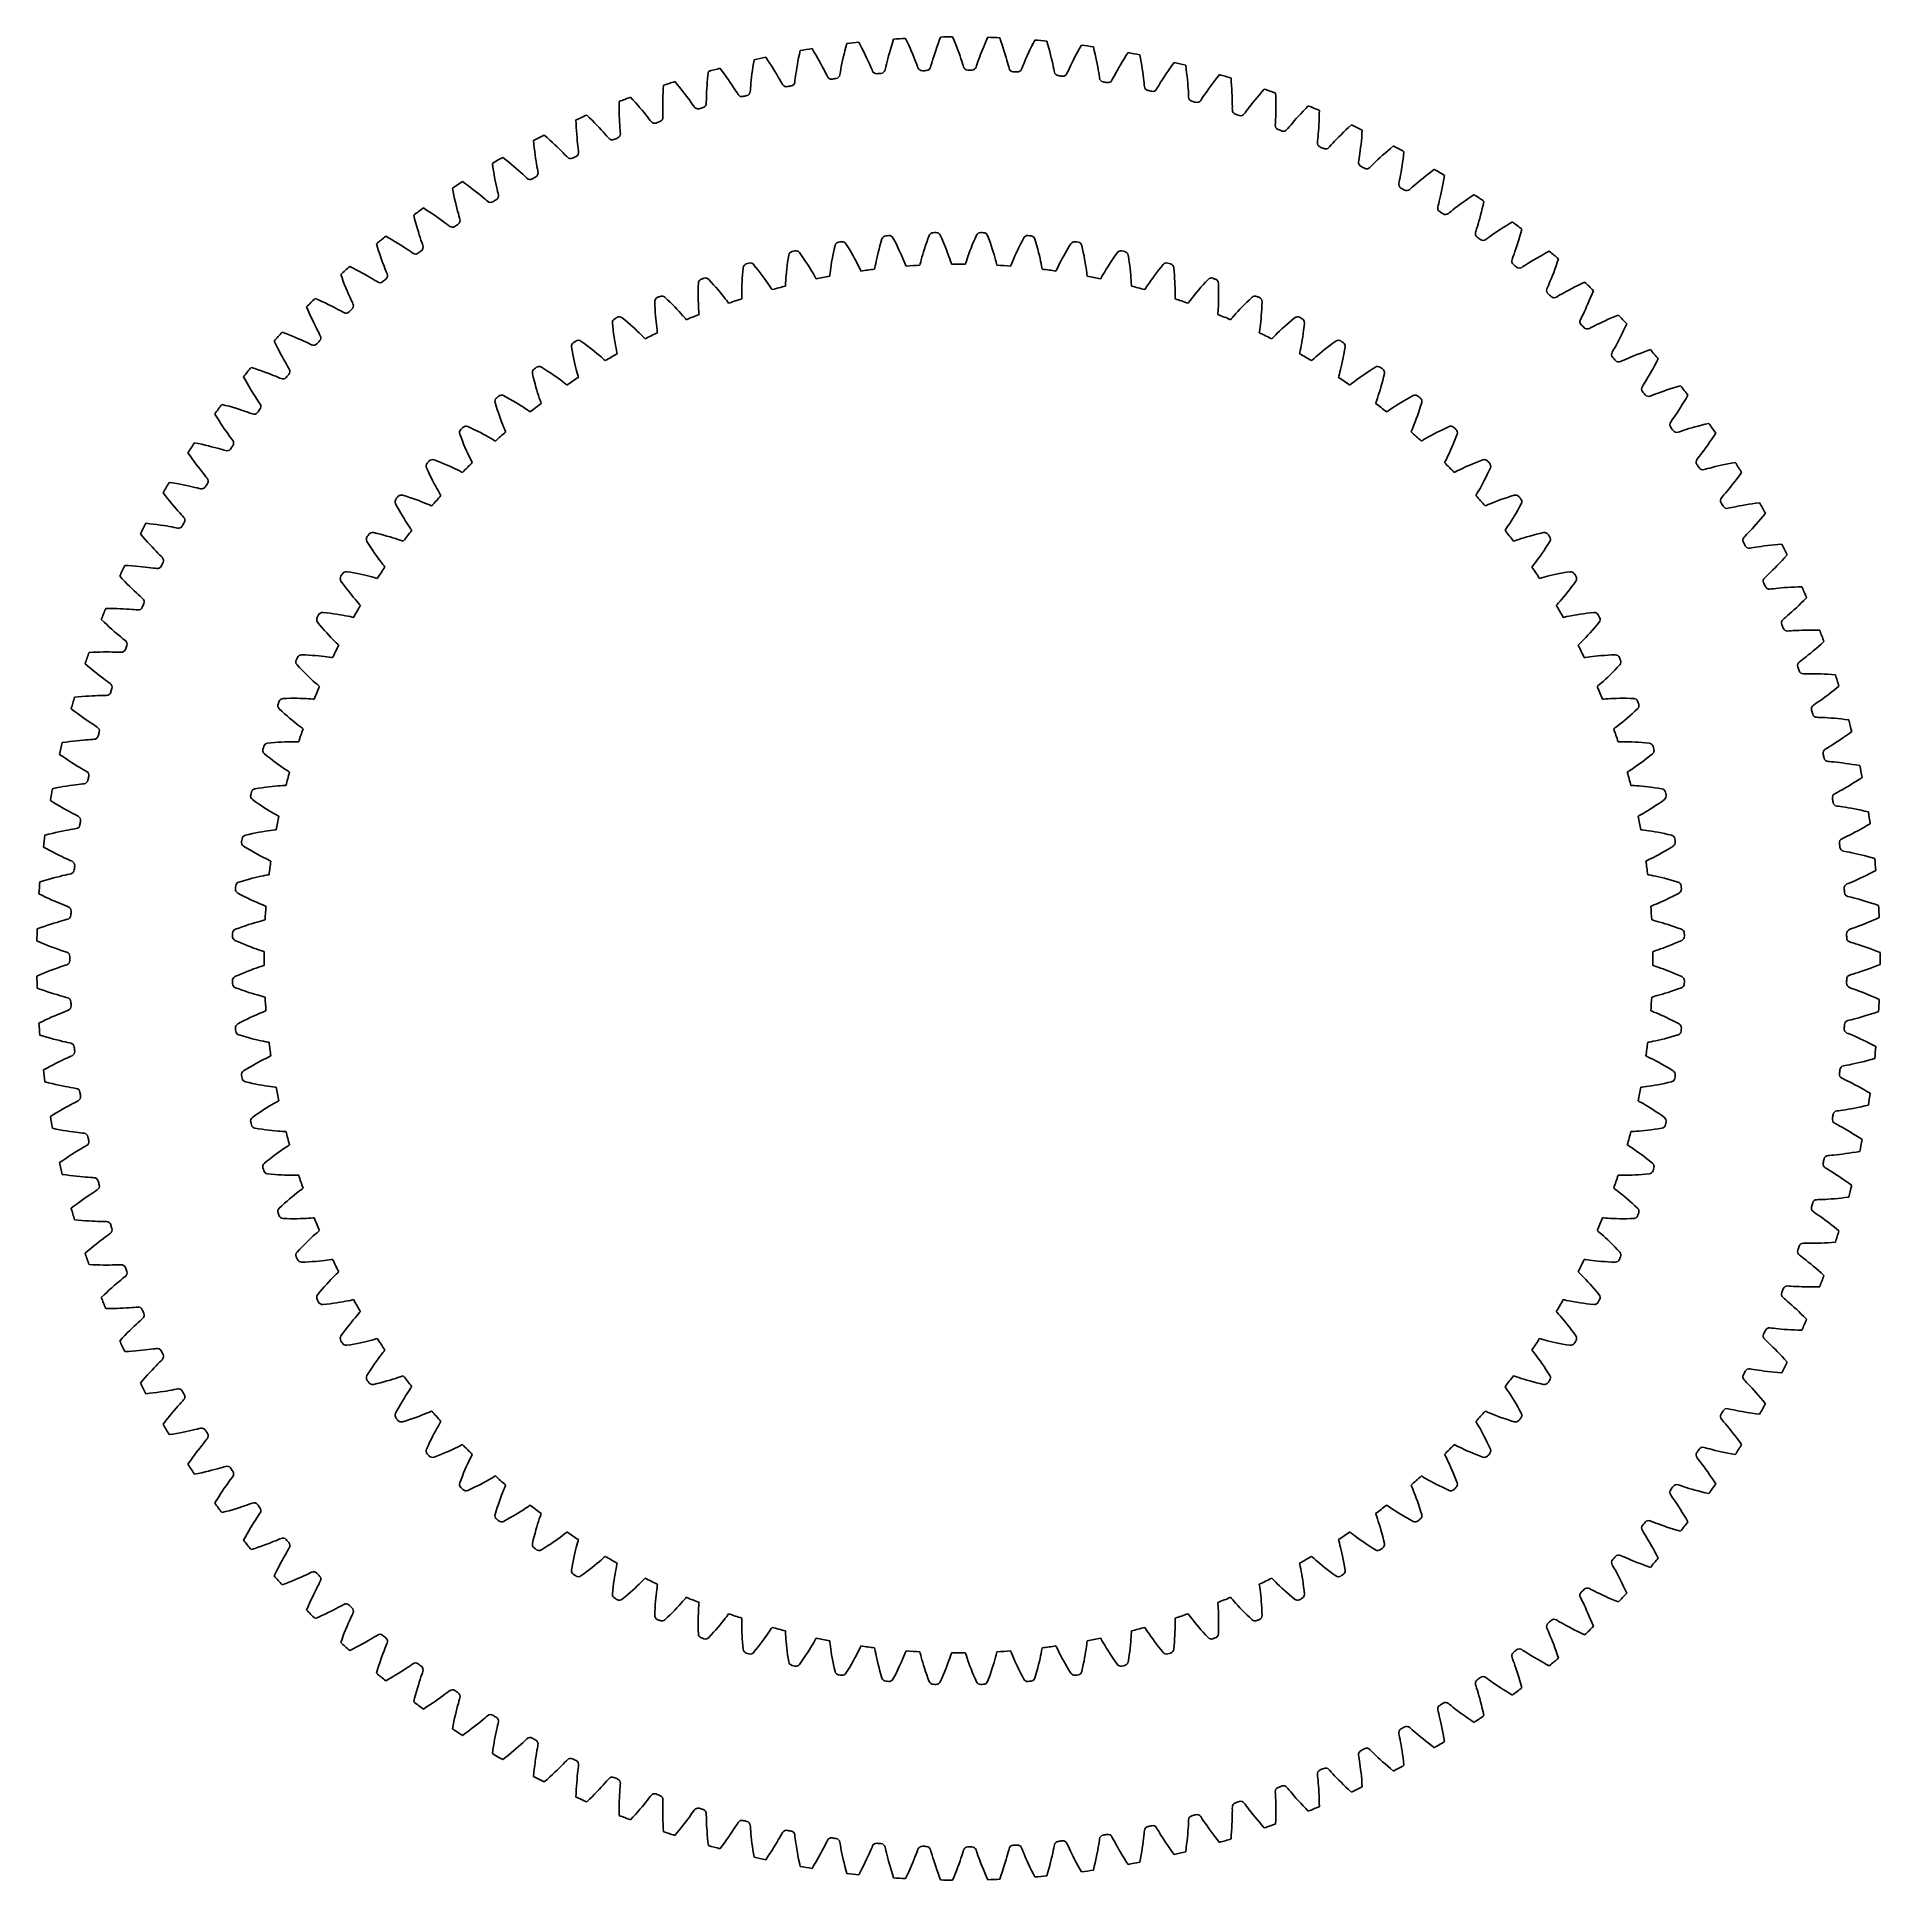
# Model space of a CAD drawing. Header units: millimetres. Extents: x -62 to 62, y -62 to 62.
import ezdxf

# ---------------------------------------------------------------- set-up
doc = ezdxf.new("R2010")
doc.units = ezdxf.units.MM

msp = doc.modelspace()

# ---------------------------------------------------------------- linework, layer by layer
at = {"layer": 'thin_ring_external'}
for p, q in [((-10.783593, 61.321886), (-10.833212, 61.079408)), ((-10.729548, 61.572127), (-10.783593, 61.321886)), ((-9.794541, 61.487613), (-9.927206, 61.706568)), ((-9.668592, 61.274553), (-9.794541, 61.487613)), ((-9.549443, 61.067945), (-9.668592, 61.274553)), ((-7.75752, 61.321339), (-7.810035, 61.09855)), ((-7.700329, 61.552884), (-7.75752, 61.321339)), ((-7.638395, 61.792512), (-7.700329, 61.552884)), ((-7.571642, 62.039667), (-7.638395, 61.792512)), ((-6.642171, 61.907521), (-6.763482, 62.132965)), ((-6.527265, 61.688308), (-6.642171, 61.907521)), ((-6.418821, 61.475885), (-6.527265, 61.688308)), ((-6.316924, 61.270922), (-6.418821, 61.475885)), ((-6.221704, 61.07424), (-6.316924, 61.270922)), ((-4.680119, 61.417635), (-4.738843, 61.207154)), ((-4.616297, 61.637452), (-4.680119, 61.417635)), ((-4.547358, 61.865775), (-4.616297, 61.637452)), ((-4.473269, 62.101928), (-4.547358, 61.865775)), ((-4.393983, 62.345352), (-4.473269, 62.101928)), ((-3.472471, 62.16592), (-3.582114, 62.397263)), ((-3.368909, 61.941125), (-3.472471, 62.16592)), ((-3.271453, 61.723442), (-3.368909, 61.941125)), ((-3.180154, 61.513544), (-3.271453, 61.723442)), ((-3.095101, 61.312256), (-3.180154, 61.513544)), ((-3.016441, 61.120629), (-3.095101, 61.312256)), ((-1.607388, 61.369281), (-1.671148, 61.172195)), ((-1.537993, 61.576489), (-1.607388, 61.369281)), ((-1.46303, 61.792761), (-1.537993, 61.576489)), ((-1.382523, 62.017265), (-1.46303, 61.792761)), ((-1.296472, 62.249328), (-1.382523, 62.017265)), ((-1.204861, 62.488385), (-1.296472, 62.249328)), ((-0.293713, 62.262134), (-0.3914, 62.498774)), ((-0.201764, 62.032345), (-0.293713, 62.262134)), ((-0.115549, 61.80997), (-0.201764, 62.032345)), ((-0.035087, 61.595683), (-0.115549, 61.80997)), ((0.039576, 61.390315), (-0.035087, 61.595683)), ((0.108349, 61.194922), (0.039576, 61.390315)), ((1.528261, 61.371303), (1.45452, 61.177729)), ((1.608145, 61.574697), (1.528261, 61.371303)), ((1.694054, 61.786859), (1.608145, 61.574697)), ((1.785919, 62.00696), (1.694054, 61.786859)), ((1.883707, 62.234326), (1.785919, 62.00696)), ((1.987405, 62.468394), (1.883707, 62.234326)), ((2.885812, 62.195914), (2.800336, 62.437233)), ((2.965908, 61.96173), (2.885812, 62.195914)), ((3.040655, 61.735242), (2.965908, 61.96173)), ((3.11007, 61.517127), (3.040655, 61.735242)), ((3.174151, 61.308214), (3.11007, 61.517127)), ((3.232857, 61.109564), (3.174151, 61.308214)), ((4.750088, 61.412263), (4.659923, 61.213213)), ((4.846717, 61.619762), (4.750088, 61.412263)), ((4.949701, 61.834885), (4.846717, 61.619762)), ((5.058971, 62.056961), (4.949701, 61.834885)), ((5.174486, 62.285429), (5.058971, 62.056961)), ((6.057808, 61.967432), (5.984765, 62.212801)), ((6.125842, 61.729463), (6.057808, 61.967432)), ((6.188927, 61.499455), (6.125842, 61.729463)), ((6.247115, 61.278079), (6.188927, 61.499455)), ((6.300444, 61.066167), (6.247115, 61.278079)), ((7.986737, 61.291906), (7.879638, 61.089612)), ((8.100571, 61.50149), (7.986737, 61.291906)), ((8.221037, 61.717697), (8.100571, 61.50149)), ((8.348067, 61.939969), (8.221037, 61.717697)), ((9.213999, 61.577283), (9.153581, 61.826062)), ((9.269794, 61.336151), (9.213999, 61.577283)), ((9.321052, 61.103222), (9.269794, 61.336151)), ((11.499869, 61.432915), (11.361656, 61.217419)), ((12.346153, 61.026487), (12.298516, 61.278026)), ((-16.953217, 60.156782), (-16.981459, 59.902335)), ((-16.014466, 60.168069), (-16.16877, 60.372352)), ((-15.867444, 59.968965), (-16.014466, 60.168069)), ((-13.971109, 60.210413), (-14.000628, 59.98343)), ((-13.937831, 60.446583), (-13.971109, 60.210413)), ((-13.900659, 60.691279), (-13.937831, 60.446583)), ((-13.859461, 60.943952), (-13.900659, 60.691279)), ((-12.921359, 60.907291), (-13.06503, 61.119187)), ((-12.784695, 60.70094), (-12.921359, 60.907291)), ((-12.655152, 60.500685), (-12.784695, 60.70094)), ((-12.532882, 60.307183), (-12.655152, 60.500685)), ((-12.4181, 60.121237), (-12.532882, 60.307183)), ((-12.31111, 59.943863), (-12.4181, 60.121237)), ((-11.018444, 60.007946), (-11.043542, 59.82999)), ((-10.989455, 60.200183), (-11.018444, 60.007946)), ((-10.956527, 60.404693), (-10.989455, 60.200183)), ((-10.919576, 60.620065), (-10.956527, 60.404693)), ((-10.878505, 60.845245), (-10.919576, 60.620065)), ((-10.833212, 61.079408), (-10.878505, 60.845245)), ((-9.437213, 60.868452), (-9.549443, 61.067945)), ((-9.332075, 60.676888), (-9.437213, 60.868452)), ((-9.234281, 60.494282), (-9.332075, 60.676888)), ((-9.144213, 60.321995), (-9.234281, 60.494282)), ((-9.062477, 60.16194), (-9.144213, 60.321995)), ((-8.990134, 60.017082), (-9.062477, 60.16194)), ((-8.929378, 59.892923), (-8.990134, 60.017082)), ((-8.02747, 60.020462), (-8.044723, 59.927229)), ((-8.003522, 60.156598), (-8.02747, 60.020462)), ((-7.974181, 60.315835), (-8.003522, 60.156598)), ((-7.940029, 60.492278), (-7.974181, 60.315835)), ((-7.901263, 60.682783), (-7.940029, 60.492278)), ((-7.857935, 60.885345), (-7.901263, 60.682783)), ((-7.810035, 61.09855), (-7.857935, 60.885345)), ((-6.133362, 60.886879), (-6.221704, 61.07424)), ((-6.052208, 60.710217), (-6.133362, 60.886879)), ((-5.978751, 60.546197), (-6.052208, 60.710217)), ((-5.913899, 60.397835), (-5.978751, 60.546197)), ((-5.859562, 60.270736), (-5.913899, 60.397835)), ((-5.82152, 60.183887), (-5.859562, 60.270736)), ((-4.952318, 60.352056), (-4.974309, 60.259826)), ((-4.921451, 60.486792), (-4.952318, 60.352056)), ((-4.884017, 60.644322), (-4.921451, 60.486792)), ((-4.8409, 60.818792), (-4.884017, 60.644322)), ((-4.792457, 61.007069), (-4.8409, 60.818792)), ((-4.738843, 61.207154), (-4.792457, 61.007069)), ((-2.944413, 60.940054), (-3.016441, 61.120629)), ((-2.879427, 60.772497), (-2.944413, 60.940054)), ((-2.822235, 60.621017), (-2.879427, 60.772497)), ((-2.774459, 60.491309), (-2.822235, 60.621017)), ((-2.740901, 60.402631), (-2.774459, 60.491309)), ((-1.864246, 60.526198), (-1.890918, 60.435211)), ((-1.826539, 60.659183), (-1.864246, 60.526198)), ((-1.781111, 60.814596), (-1.826539, 60.659183)), ((-1.729142, 60.986636), (-1.781111, 60.814596)), ((-1.671148, 61.172195), (-1.729142, 60.986636)), ((0.171063, 61.010904), (0.108349, 61.194922)), ((0.227409, 60.840248), (0.171063, 61.010904)), ((0.276791, 60.686045), (0.227409, 60.840248)), ((0.317882, 60.554067), (0.276791, 60.686045)), ((0.346869, 60.463791), (0.317882, 60.554067)), ((1.228689, 60.542435), (1.197406, 60.452928)), ((1.273137, 60.67332), (1.228689, 60.542435)), ((1.326442, 60.826212), (1.273137, 60.67332)), ((1.387127, 60.995374), (1.326442, 60.826212)), ((1.45452, 61.177729), (1.387127, 60.995374)), ((3.286093, 60.922585), (3.232857, 61.109564)), ((3.333651, 60.749274), (3.286093, 60.922585)), ((3.375096, 60.59275), (3.333651, 60.749274)), ((3.409394, 60.458846), (3.375096, 60.59275)), ((3.433733, 60.367208), (3.409394, 60.458846)), ((4.318419, 60.400723), (4.282607, 60.312931)), ((4.369492, 60.529168), (4.318419, 60.400723)), ((4.430534, 60.679138), (4.369492, 60.529168)), ((4.499778, 60.844981), (4.430534, 60.679138)), ((4.576394, 61.023658), (4.499778, 60.844981)), ((4.659923, 61.213213), (4.576394, 61.023658)), ((6.348931, 60.864778), (6.300444, 61.066167)), ((6.39255, 60.675325), (6.348931, 60.864778)), ((6.431197, 60.499811), (6.39255, 60.675325)), ((6.464595, 60.341376), (6.431197, 60.499811)), ((6.492011, 60.205896), (6.464595, 60.341376)), ((6.51164, 60.113134), (6.492011, 60.205896)), ((7.396883, 60.101433), (7.356635, 60.015583)), ((7.454448, 60.227103), (7.396883, 60.101433)), ((7.523068, 60.37376), (7.454448, 60.227103)), ((7.600689, 60.535851), (7.523068, 60.37376)), ((7.686328, 60.710382), (7.600689, 60.535851)), ((7.779427, 60.895426), (7.686328, 60.710382)), ((7.879638, 61.089612), (7.779427, 60.895426)), ((9.367861, 60.879164), (9.321052, 61.103222)), ((9.4103, 60.664806), (9.367861, 60.879164)), ((9.448441, 60.461204), (9.4103, 60.664806)), ((9.482329, 60.26977), (9.448441, 60.461204)), ((9.511964, 60.092512), (9.482329, 60.26977)), ((9.537229, 59.932578), (9.511964, 60.092512)), ((10.681771, 60.06879), (10.595974, 59.910874)), ((10.77621, 60.238721), (10.681771, 60.06879)), ((10.878636, 60.418769), (10.77621, 60.238721)), ((10.988632, 60.607585), (10.878636, 60.418769)), ((11.10592, 60.804147), (10.988632, 60.607585)), ((11.230307, 61.007645), (11.10592, 60.804147)), ((11.361656, 61.217419), (11.230307, 61.007645)), ((12.389562, 60.782821), (12.346153, 61.026487)), ((12.42886, 60.547578), (12.389562, 60.782821)), ((12.464167, 60.321422), (12.42886, 60.547578)), ((12.495606, 60.105176), (12.464167, 60.321422)), ((12.523301, 59.899892), (12.495606, 60.105176)), ((14.196129, 60.157757), (14.068957, 59.96744)), ((14.330744, 60.354638), (14.196129, 60.157757)), ((14.472633, 60.557432), (14.330744, 60.354638)), ((14.621669, 60.765589), (14.472633, 60.557432)), ((15.446097, 60.31648), (15.411365, 60.570123)), ((15.477008, 60.070915), (15.446097, 60.31648)), ((15.504243, 59.833972), (15.477008, 60.070915)), ((-20.017956, 58.957112), (-20.029979, 58.709901)), ((-20.002743, 59.21267), (-20.017956, 58.957112)), ((-19.065793, 59.271875), (-19.230327, 59.468013)), ((-18.908797, 59.080538), (-19.065793, 59.271875)), ((-18.759506, 58.894539), (-18.908797, 59.080538)), ((-18.618139, 58.714516), (-18.759506, 58.894539)), ((-17.071847, 58.765485), (-17.081078, 58.571294)), ((-17.059948, 58.972286), (-17.071847, 58.765485)), ((-17.045155, 59.190304), (-17.059948, 58.972286)), ((-17.027264, 59.418499), (-17.045155, 59.190304)), ((-17.006088, 59.65606), (-17.027264, 59.418499)), ((-16.981459, 59.902335), (-17.006088, 59.65606)), ((-15.727845, 59.775586), (-15.867444, 59.968965)), ((-15.595854, 59.588579), (-15.727845, 59.775586)), ((-15.471727, 59.408737), (-15.595854, 59.588579)), ((-15.35582, 59.237057), (-15.471727, 59.408737)), ((-15.248649, 59.074854), (-15.35582, 59.237057)), ((-15.151016, 58.923969), (-15.248649, 59.074854)), ((-15.064277, 58.787246), (-15.151016, 58.923969)), ((-14.991175, 58.66993), (-15.064277, 58.787246)), ((-14.106977, 58.888787), (-14.114632, 58.794281)), ((-14.097039, 59.026657), (-14.106977, 58.888787)), ((-14.084091, 59.188055), (-14.097039, 59.026657)), ((-14.068112, 59.367061), (-14.084091, 59.188055)), ((-14.048977, 59.560527), (-14.068112, 59.367061)), ((-14.026534, 59.766452), (-14.048977, 59.560527)), ((-14.000628, 59.98343), (-14.026534, 59.766452)), ((-12.212361, 59.7764), (-12.31111, 59.943863)), ((-12.12256, 59.620726), (-12.212361, 59.7764)), ((-12.042915, 59.479752), (-12.12256, 59.620726)), ((-11.975899, 59.358857), (-12.042915, 59.479752)), ((-11.929197, 59.276341), (-11.975899, 59.358857)), ((-11.081679, 59.532281), (-11.094149, 59.438289)), ((-11.064714, 59.669463), (-11.081679, 59.532281)), ((-11.043542, 59.82999), (-11.064714, 59.669463)), ((-8.886951, 59.80813), (-8.929378, 59.892923)), ((9.557692, 59.795875), (9.537229, 59.932578)), ((9.572558, 59.702232), (9.557692, 59.795875)), ((10.456049, 59.645345), (10.41147, 59.561662)), ((10.519955, 59.767911), (10.456049, 59.645345)), ((10.595974, 59.910874), (10.519955, 59.767911)), ((12.54737, 59.706978), (12.523301, 59.899892)), ((12.567915, 59.528438), (12.54737, 59.706978)), ((12.584981, 59.367423), (12.567915, 59.528438)), ((12.598437, 59.229853), (12.584981, 59.367423)), ((12.608503, 59.135573), (12.598437, 59.229853)), ((13.487936, 59.033649), (13.439142, 58.952352)), ((13.558018, 59.152792), (13.487936, 59.033649)), ((13.641237, 59.291687), (13.558018, 59.152792)), ((13.734985, 59.445016), (13.641237, 59.291687)), ((13.837978, 59.609903), (13.734985, 59.445016)), ((13.949464, 59.784487), (13.837978, 59.609903)), ((14.068957, 59.96744), (13.949464, 59.784487)), ((15.527956, 59.606309), (15.504243, 59.833972)), ((15.548312, 59.388739), (15.527956, 59.606309)), ((15.565489, 59.182309), (15.548312, 59.388739)), ((15.579677, 58.988417), (15.565489, 59.182309)), ((15.591079, 58.809062), (15.579677, 58.988417)), ((15.599901, 58.647385), (15.591079, 58.809062)), ((16.863644, 58.82557), (16.752367, 58.666157)), ((16.983899, 58.994233), (16.863644, 58.82557)), ((17.112578, 59.170847), (16.983899, 58.994233)), ((17.249301, 59.354421), (17.112578, 59.170847)), ((17.393794, 59.544173), (17.249301, 59.354421)), ((17.545852, 59.739457), (17.393794, 59.544173)), ((17.705323, 59.939733), (17.545852, 59.739457)), ((18.505743, 59.449113), (18.484009, 59.704199)), ((18.524076, 59.20229), (18.505743, 59.449113)), ((18.539177, 58.964266), (18.524076, 59.20229)), ((18.551234, 58.735689), (18.539177, 58.964266)), ((20.573297, 58.765628), (20.411466, 58.578363)), ((20.742786, 58.9575), (20.573297, 58.765628)), ((-23.000085, 58.114078), (-23.002229, 57.858077)), ((-23.002229, 57.858077), (-23.001613, 57.610575)), ((-23.001613, 57.610575), (-22.99845, 57.372093)), ((-22.06738, 58.221047), (-22.241714, 58.408528)), ((-21.900819, 58.037976), (-22.06738, 58.221047)), ((-21.742225, 57.859843), (-21.900819, 58.037976)), ((-21.59185, 57.687273), (-21.742225, 57.859843)), ((-21.450029, 57.521028), (-21.59185, 57.687273)), ((-21.317217, 57.362064), (-21.450029, 57.521028)), ((-20.048854, 58.024269), (-20.050178, 57.81713)), ((-20.050178, 57.81713), (-20.049482, 57.622721)), ((-20.049482, 57.622721), (-20.047121, 57.443019)), ((-20.045212, 58.242758), (-20.048854, 58.024269)), ((-20.038996, 58.471569), (-20.045212, 58.242758)), ((-20.029979, 58.709901), (-20.038996, 58.471569)), ((-18.484991, 58.541246), (-18.618139, 58.714516)), ((-18.360468, 58.375709), (-18.484991, 58.541246)), ((-18.245156, 58.219189), (-18.360468, 58.375709)), ((-18.139945, 58.073487), (-18.245156, 58.219189)), ((-18.046338, 57.94137), (-18.139945, 58.073487)), ((-17.967342, 57.827941), (-18.046338, 57.94137)), ((-17.912468, 57.750618), (-17.967342, 57.827941)), ((-17.095472, 58.09166), (-17.098291, 57.996886)), ((-17.092586, 58.229856), (-17.095472, 58.09166)), ((-17.087896, 58.391706), (-17.092586, 58.229856)), ((-17.081078, 58.571294), (-17.087896, 58.391706)), ((-14.940321, 58.589906), (-14.991175, 58.66993)), ((15.606315, 58.509307), (15.599901, 58.647385)), ((15.611553, 58.414636), (15.606315, 58.509307)), ((16.484635, 58.26794), (16.431754, 58.189241)), ((16.560709, 58.38335), (16.484635, 58.26794)), ((16.650912, 58.517814), (16.560709, 58.38335)), ((16.752367, 58.666157), (16.650912, 58.517814)), ((18.560455, 58.517364), (18.551234, 58.735689)), ((18.567068, 58.310326), (18.560455, 58.517364)), ((18.571338, 58.115963), (18.567068, 58.310326)), ((18.573567, 57.936259), (18.571338, 58.115963)), ((18.573477, 57.636117), (18.574122, 57.774343)), ((18.573875, 57.541303), (18.573477, 57.636117)), ((18.574122, 57.774343), (18.573567, 57.936259)), ((19.617146, 57.591276), (19.520195, 57.461593)), ((19.726043, 57.734244), (19.617146, 57.591276)), ((19.845315, 57.887767), (19.726043, 57.734244)), ((19.974025, 58.050071), (19.845315, 57.887767)), ((20.111554, 58.219883), (19.974025, 58.050071)), ((20.257473, 58.396237), (20.111554, 58.219883)), ((20.411466, 58.578363), (20.257473, 58.396237)), ((21.517111, 58.426651), (21.508429, 58.682514)), ((21.522816, 58.179214), (21.517111, 58.426651)), ((21.525744, 57.940729), (21.522816, 58.179214)), ((21.524175, 57.493324), (21.526114, 57.711834)), ((21.526114, 57.711834), (21.525744, 57.940729)), ((23.547068, 57.638487), (23.375886, 57.45973)), ((23.726133, 57.821455), (23.547068, 57.638487)), ((24.472342, 57.25176), (24.476737, 57.507733)), ((-25.937422, 56.863874), (-25.926492, 56.608097)), ((-25.926492, 56.608097), (-25.913239, 56.360949)), ((-25.913239, 56.360949), (-25.897903, 56.12294)), ((-25.011396, 57.018328), (-25.195075, 57.196663)), ((-24.835704, 56.844), (-25.011396, 57.018328)), ((-24.668221, 56.674197), (-24.835704, 56.844)), ((-24.509232, 56.50953), (-24.668221, 56.674197)), ((-24.359107, 56.350744), (-24.509232, 56.50953)), ((-24.218351, 56.198769), (-24.359107, 56.350744)), ((-22.99845, 57.372093), (-22.992974, 57.143264)), ((-22.992974, 57.143264), (-22.985455, 56.924874)), ((-22.985455, 56.924874), (-22.976201, 56.717937)), ((-22.976201, 56.717937), (-22.965579, 56.523817)), ((-22.965579, 56.523817), (-22.954045, 56.34447)), ((-22.954045, 56.34447), (-22.942204, 56.182986)), ((-21.194062, 57.211637), (-21.317217, 57.362064)), ((-21.08155, 57.071497), (-21.194062, 57.211637)), ((-20.981318, 56.944332), (-21.08155, 57.071497)), ((-20.896633, 56.835084), (-20.981318, 56.944332)), ((-20.837883, 56.760664), (-20.896633, 56.835084)), ((-20.047121, 57.443019), (-20.043541, 57.281141)), ((-20.043541, 57.281141), (-20.039366, 57.142978)), ((-20.039366, 57.142978), (-20.037342, 57.048183)), ((19.438328, 57.350218), (19.381497, 57.274322)), ((19.520195, 57.461593), (19.438328, 57.350218)), ((21.487739, 56.51785), (21.492183, 56.612562)), ((21.492183, 56.612562), (21.499885, 56.750574)), ((21.499885, 56.750574), (21.507598, 56.912307)), ((21.507598, 56.912307), (21.514548, 57.09189)), ((21.514548, 57.09189), (21.520209, 57.286218)), ((21.520209, 57.286218), (21.524175, 57.493324)), ((22.341308, 56.282875), (22.280676, 56.20998)), ((22.428755, 56.389925), (22.341308, 56.282875)), ((22.532201, 56.514488), (22.428755, 56.389925)), ((22.648256, 56.65171), (22.532201, 56.514488)), ((22.775212, 56.798943), (22.648256, 56.65171)), ((22.912041, 56.954462), (22.775212, 56.798943)), ((23.058062, 57.117031), (22.912041, 56.954462)), ((23.212794, 57.285704), (23.058062, 57.117031)), ((23.375886, 57.45973), (23.212794, 57.285704)), ((24.417205, 56.112657), (24.431741, 56.31929)), ((24.431741, 56.31929), (24.444835, 56.537417)), ((24.444835, 56.537417), (24.456153, 56.766032)), ((24.456153, 56.766032), (24.465406, 57.004355)), ((24.465406, 57.004355), (24.472342, 57.25176)), ((26.459408, 56.360974), (26.279321, 56.19119)), ((26.647581, 56.534559), (26.459408, 56.360974)), ((-28.807091, 55.465318), (-28.783115, 55.210433)), ((-28.783115, 55.210433), (-28.75726, 54.964284)), ((-27.89016, 55.666854), (-28.082705, 55.835577)), ((-27.705796, 55.501725), (-27.89016, 55.666854)), ((-27.529861, 55.340695), (-27.705796, 55.501725)), ((-27.362671, 55.184361), (-27.529861, 55.340695)), ((-27.204634, 55.033447), (-27.362671, 55.184361)), ((-27.056302, 54.888858), (-27.204634, 55.033447)), ((-25.897903, 56.12294), (-25.88075, 55.894689)), ((-25.88075, 55.894689), (-25.86209, 55.676967)), ((-25.86209, 55.676967), (-25.842281, 55.470773)), ((-25.842281, 55.470773), (-25.821762, 55.277449)), ((-25.821762, 55.277449), (-25.801085, 55.098924)), ((-25.801085, 55.098924), (-25.781014, 54.938256)), ((-24.087676, 56.054827), (-24.218351, 56.198769)), ((-23.968154, 55.920614), (-24.087676, 56.054827)), ((-23.861561, 55.798733), (-23.968154, 55.920614)), ((-23.771408, 55.693952), (-23.861561, 55.798733)), ((-23.708934, 55.622628), (-23.771408, 55.693952)), ((-22.942204, 56.182986), (-22.93098, 56.045216)), ((-22.93098, 56.045216), (-22.924119, 55.950649)), ((24.345545, 55.346949), (24.354819, 55.44131)), ((24.354819, 55.44131), (24.369558, 55.578749)), ((24.369558, 55.578749), (24.385519, 55.739877)), ((24.385519, 55.739877), (24.401629, 55.918872)), ((24.401629, 55.918872), (24.417205, 56.112657)), ((25.186002, 55.068697), (25.121727, 54.998993)), ((25.278801, 55.171142), (25.186002, 55.068697)), ((25.388473, 55.290261), (25.278801, 55.171142)), ((25.511383, 55.421377), (25.388473, 55.290261)), ((25.645691, 55.561936), (25.511383, 55.421377)), ((25.790282, 55.710266), (25.645691, 55.561936)), ((25.944413, 55.865167), (25.790282, 55.710266)), ((26.107557, 56.025719), (25.944413, 55.865167)), ((26.279321, 56.19119), (26.107557, 56.025719)), ((27.275568, 54.998325), (27.299782, 55.215499)), ((27.299782, 55.215499), (27.322758, 55.443238)), ((27.322758, 55.443238), (27.344168, 55.680778)), ((27.344168, 55.680778), (27.363729, 55.927506)), ((27.363729, 55.927506), (27.381187, 56.182921)), ((29.499509, 55.100172), (29.302718, 54.936421)), ((-31.601606, 53.922059), (-31.564647, 53.668731)), ((-30.696161, 54.170152), (-30.89707, 54.328823)), ((-30.503606, 54.014651), (-30.696161, 54.170152)), ((-30.319679, 53.862815), (-30.503606, 54.014651)), ((-30.144724, 53.715222), (-30.319679, 53.862815)), ((-28.75726, 54.964284), (-28.729791, 54.727368)), ((-28.729791, 54.727368), (-28.701006, 54.500291)), ((-28.701006, 54.500291), (-28.671253, 54.283806)), ((-28.671253, 54.283806), (-28.640942, 54.078892)), ((-28.640942, 54.078892), (-28.610578, 53.886868)), ((-28.610578, 53.886868), (-28.580813, 53.709632)), ((-26.918448, 54.751775), (-27.056302, 54.888858)), ((-26.792229, 54.62384), (-26.918448, 54.751775)), ((-26.679551, 54.507561), (-26.792229, 54.62384)), ((-26.584166, 54.40752), (-26.679551, 54.507561)), ((-26.518132, 54.339479), (-26.584166, 54.40752)), ((-25.781014, 54.938256), (-25.76277, 54.801239)), ((-25.76277, 54.801239), (-25.751089, 54.707145)), ((27.139835, 54.031654), (27.153916, 54.125419)), ((27.153916, 54.125419), (27.175653, 54.261926)), ((27.175653, 54.261926), (27.199821, 54.422029)), ((27.199821, 54.422029), (27.22505, 54.599967)), ((27.22505, 54.599967), (27.2505, 54.792704)), ((27.2505, 54.792704), (27.275568, 54.998325)), ((28.062898, 53.808424), (27.964988, 53.710851)), ((28.178508, 53.921787), (28.062898, 53.808424)), ((28.307953, 54.046457), (28.178508, 53.921787)), ((28.449263, 54.179974), (28.307953, 54.046457)), ((28.601239, 54.320728), (28.449263, 54.179974)), ((28.763079, 54.467557), (28.601239, 54.320728)), ((28.934207, 54.61957), (28.763079, 54.467557)), ((29.114197, 54.776054), (28.934207, 54.61957)), ((29.302718, 54.936421), (29.114197, 54.776054)), ((30.048235, 53.533877), (30.083508, 53.74953)), ((30.083508, 53.74953), (30.118082, 53.975799)), ((30.118082, 53.975799), (30.151593, 54.211936)), ((30.151593, 54.211936), (30.183726, 54.457344)), ((30.183726, 54.457344), (30.214203, 54.711534)), ((-33.42208, 52.532125), (-33.630829, 52.680332)), ((-33.221836, 52.38666), (-33.42208, 52.532125)), ((-31.564647, 53.668731), (-31.526257, 53.424224)), ((-31.526257, 53.424224), (-31.486726, 53.18902)), ((-31.486726, 53.18902), (-31.446385, 52.963708)), ((-31.446385, 52.963708), (-31.405616, 52.749025)), ((-31.405616, 52.749025), (-31.364882, 52.545926)), ((-31.364882, 52.545926), (-31.324753, 52.355703)), ((-29.979188, 53.572574), (-30.144724, 53.715222)), ((-29.823666, 53.435748), (-29.979188, 53.572574)), ((-29.678992, 53.305883), (-29.823666, 53.435748)), ((-29.546406, 53.184559), (-29.678992, 53.305883)), ((-29.427938, 53.074185), (-29.546406, 53.184559)), ((-29.327569, 52.979145), (-29.427938, 53.074185)), ((-29.258146, 52.914565), (-29.327569, 52.979145)), ((-28.580813, 53.709632), (-28.552564, 53.550198)), ((-28.552564, 53.550198), (-28.527348, 53.414291)), ((-28.527348, 53.414291), (-28.510878, 53.320917)), ((27.964988, 53.710851), (27.897238, 53.644519)), ((29.863321, 52.575397), (29.882171, 52.66832)), ((29.882171, 52.66832), (29.91085, 52.803539)), ((29.91085, 52.803539), (29.943161, 52.962199)), ((29.943161, 52.962199), (29.977443, 53.138617)), ((29.977443, 53.138617), (30.012701, 53.329803)), ((30.012701, 53.329803), (30.048235, 53.533877)), ((31.030671, 52.530536), (30.89503, 52.412638)), ((31.178614, 52.656663), (31.030671, 52.530536)), ((31.337579, 52.789473), (31.178614, 52.656663)), ((31.506705, 52.927847), (31.337579, 52.789473)), ((31.685372, 53.070924), (31.506705, 52.927847)), ((31.873117, 53.218014), (31.685372, 53.070924)), ((32.06958, 53.368545), (31.873117, 53.218014)), ((32.274476, 53.522034), (32.06958, 53.368545)), ((32.834831, 52.367543), (32.880356, 52.601661)), ((32.880356, 52.601661), (32.924977, 52.845109)), ((32.924977, 52.845109), (32.968394, 53.09741)), ((-34.313676, 52.238124), (-34.26383, 51.987014)), ((-34.26383, 51.987014), (-34.213006, 51.744785)), ((-34.213006, 51.744785), (-34.161517, 51.511907)), ((-34.161517, 51.511907), (-34.109723, 51.288948)), ((-34.109723, 51.288948), (-34.058046, 51.076628)), ((-33.030396, 52.244413), (-33.221836, 52.38666)), ((-32.848133, 52.105946), (-33.030396, 52.244413)), ((-32.675529, 51.971937), (-32.848133, 52.105946)), ((-32.513224, 51.84323), (-32.675529, 51.971937)), ((-32.362108, 51.720921), (-32.513224, 51.84323)), ((-32.2235, 51.606526), (-32.362108, 51.720921)), ((-32.09955, 51.502345), (-32.2235, 51.606526)), ((-31.994459, 51.412554), (-32.09955, 51.502345)), ((-31.92183, 51.351603), (-31.994459, 51.412554)), ((-31.324753, 52.355703), (-31.285977, 52.180218)), ((-31.285977, 52.180218), (-31.249624, 52.022434)), ((-31.249624, 52.022434), (-31.217501, 51.887992)), ((-31.217501, 51.887992), (-31.196285, 51.795581)), ((30.671018, 52.212879), (30.599969, 52.150093)), ((30.773781, 52.305325), (30.671018, 52.212879)), ((30.89503, 52.412638), (30.773781, 52.305325)), ((32.568013, 51.207394), (32.608383, 51.364198)), ((32.608383, 51.364198), (32.651628, 51.538635)), ((32.651628, 51.538635), (32.696603, 51.727771)), ((32.696603, 51.727771), (32.742511, 51.929764)), ((32.742511, 51.929764), (32.788748, 52.143335)), ((32.788748, 52.143335), (32.834831, 52.367543)), ((34.168133, 51.250055), (33.992163, 51.120497)), ((34.353873, 51.383822), (34.168133, 51.250055)), ((34.548884, 51.521133), (34.353873, 51.383822)), ((34.752777, 51.661437), (34.548884, 51.521133)), ((34.965243, 51.804264), (34.752777, 51.661437)), ((35.580331, 51.095006), (35.636574, 51.344762)), ((-36.936225, 50.417906), (-36.873622, 50.169668)), ((-36.873622, 50.169668), (-36.810496, 49.930351)), ((-36.060804, 50.757049), (-36.276848, 50.894403)), ((-35.853394, 50.621998), (-36.060804, 50.757049)), ((-35.65494, 50.489711), (-35.853394, 50.621998)), ((-35.465845, 50.360731), (-35.65494, 50.489711)), ((-35.286623, 50.23571), (-35.465845, 50.360731)), ((-35.117958, 50.115459), (-35.286623, 50.23571)), ((-34.960794, 50.001026), (-35.117958, 50.115459)), ((-34.816526, 49.893857), (-34.960794, 50.001026)), ((-34.058046, 51.076628), (-34.006994, 50.875873)), ((-34.006994, 50.875873), (-33.957204, 50.687947)), ((-33.957204, 50.687947), (-33.909519, 50.514671)), ((-33.909519, 50.514671), (-33.865157, 50.35895)), ((-33.865157, 50.35895), (-33.826211, 50.226323)), ((-33.826211, 50.226323), (-33.800304, 50.135115)), ((32.508897, 50.981976), (32.532467, 51.073816)), ((32.532467, 51.073816), (32.568013, 51.207394)), ((33.29703, 50.57869), (33.222867, 50.519614)), ((33.40438, 50.665769), (33.29703, 50.57869)), ((33.530949, 50.76675), (33.40438, 50.665769)), ((33.672434, 50.877568), (33.530949, 50.76675)), ((33.826624, 50.995977), (33.672434, 50.877568)), ((33.992163, 51.120497), (33.826624, 50.995977)), ((35.295203, 49.990788), (35.351365, 50.190172)), ((35.351365, 50.190172), (35.408447, 50.401104)), ((35.408447, 50.401104), (35.465918, 50.622667)), ((35.465918, 50.622667), (35.523337, 50.854155)), ((35.523337, 50.854155), (35.580331, 51.095006)), ((-38.60545, 48.849553), (-38.828226, 48.975697)), ((-38.391415, 48.725269), (-38.60545, 48.849553)), ((-36.810496, 49.930351), (-36.747184, 49.700405)), ((-36.747184, 49.700405), (-36.684073, 49.480382)), ((-36.684073, 49.480382), (-36.621622, 49.270977)), ((-36.621622, 49.270977), (-36.560387, 49.073091)), ((-36.560387, 49.073091), (-36.501066, 48.887953)), ((-36.501066, 48.887953), (-36.444595, 48.717338)), ((-34.687418, 49.796141), (-34.816526, 49.893857)), ((-34.57788, 49.711833), (-34.687418, 49.796141)), ((-34.502233, 49.65467), (-34.57788, 49.711833)), ((35.069661, 49.25555), (35.09789, 49.346066)), ((35.09789, 49.346066), (35.14021, 49.477655)), ((35.14021, 49.477655), (35.188534, 49.632193)), ((35.188534, 49.632193), (35.240629, 49.804194)), ((35.240629, 49.804194), (35.295203, 49.990788)), ((35.836173, 48.812547), (35.759092, 48.757335)), ((35.94783, 48.894031), (35.836173, 48.812547)), ((36.07939, 48.988418), (35.94783, 48.894031)), ((36.226349, 49.091867), (36.07939, 48.988418)), ((36.386384, 49.202248), (36.226349, 49.091867)), ((36.558065, 49.318153), (36.386384, 49.202248)), ((36.740421, 49.438557), (36.558065, 49.318153)), ((36.932749, 49.562665), (36.740421, 49.438557)), ((37.134516, 49.689841), (36.932749, 49.562665)), ((37.345308, 49.819551), (37.134516, 49.689841)), ((37.564789, 49.951342), (37.345308, 49.819551)), ((38.004478, 48.745722), (38.073642, 48.973976)), ((38.073642, 48.973976), (38.14286, 49.211603)), ((38.14286, 49.211603), (38.211782, 49.458161)), ((-39.462412, 48.466153), (-39.387216, 48.221436)), ((-39.387216, 48.221436), (-39.311952, 47.985654)), ((-39.311952, 47.985654), (-39.236981, 47.759241)), ((-39.236981, 47.759241), (-39.162718, 47.542727)), ((-39.162718, 47.542727), (-39.089657, 47.336784)), ((-38.186465, 48.603288), (-38.391415, 48.725269)), ((-37.991031, 48.484132), (-38.186465, 48.603288)), ((-37.805659, 48.368425), (-37.991031, 48.484132)), ((-37.631074, 48.256942), (-37.805659, 48.368425)), ((-37.468272, 48.150683), (-37.631074, 48.256942)), ((-37.318719, 48.051021), (-37.468272, 48.150683)), ((-37.184791, 47.960025), (-37.318719, 48.051021)), ((-37.07109, 47.88142), (-37.184791, 47.960025)), ((-36.992624, 47.828194), (-37.07109, 47.88142)), ((-36.444595, 48.717338), (-36.39234, 48.564084)), ((-36.39234, 48.564084), (-36.346673, 48.433619)), ((-36.346673, 48.433619), (-36.316142, 48.343853)), ((37.571746, 47.489578), (37.62073, 47.618834)), ((37.62073, 47.618834), (37.676882, 47.770703)), ((37.676882, 47.770703), (37.737692, 47.93982)), ((37.737692, 47.93982), (37.801721, 48.123383)), ((37.801721, 48.123383), (37.867991, 48.319641)), ((37.867991, 48.319641), (37.935769, 48.527383)), ((37.935769, 48.527383), (38.004478, 48.745722)), ((39.415271, 47.612206), (39.216858, 47.498079)), ((39.623269, 47.728912), (39.415271, 47.612206)), ((39.840409, 47.84769), (39.623269, 47.728912)), ((40.066333, 47.968103), (39.840409, 47.84769)), ((-41.885646, 46.387958), (-41.798053, 46.147399)), ((-41.049379, 46.814615), (-41.278305, 46.929219)), ((-40.829276, 46.701421), (-41.049379, 46.814615)), ((-40.618366, 46.590064), (-40.829276, 46.701421)), ((-40.417102, 46.481042), (-40.618366, 46.590064)), ((-40.226064, 46.374952), (-40.417102, 46.481042)), ((-40.046014, 46.272529), (-40.226064, 46.374952)), ((-39.877999, 46.174721), (-40.046014, 46.272529)), ((-39.089657, 47.336784), (-39.018397, 47.142283)), ((-39.018397, 47.142283), (-38.9497, 46.960415)), ((-38.9497, 46.960415), (-38.884591, 46.792906)), ((-38.884591, 46.792906), (-38.824579, 46.642521)), ((-38.824579, 46.642521), (-38.77231, 46.514557)), ((-38.77231, 46.514557), (-38.737236, 46.426468)), ((37.538933, 47.400621), (37.571746, 47.489578)), ((38.281825, 46.919058), (38.202024, 46.867853)), ((38.397496, 46.994734), (38.281825, 46.919058)), ((38.533705, 47.08228), (38.397496, 46.994734)), ((38.685753, 47.17809), (38.533705, 47.08228)), ((38.851216, 47.280156), (38.685753, 47.17809)), ((39.028592, 47.387144), (38.851216, 47.280156)), ((39.216858, 47.498079), (39.028592, 47.387144)), ((40.20962, 46.130431), (40.285824, 46.323048)), ((40.285824, 46.323048), (40.364121, 46.527059)), ((40.364121, 46.527059), (40.443889, 46.741605)), ((40.443889, 46.741605), (40.524618, 46.966029)), ((40.524618, 46.966029), (40.605878, 47.199812)), ((40.605878, 47.199812), (40.6873, 47.44253)), ((-41.798053, 46.147399), (-41.710848, 45.915768)), ((-41.710848, 45.915768), (-41.624414, 45.693478)), ((-41.624414, 45.693478), (-41.539193, 45.481039)), ((-41.539193, 45.481039), (-41.455711, 45.279095)), ((-41.455711, 45.279095), (-41.374613, 45.088486)), ((-41.374613, 45.088486), (-41.296719, 44.910363)), ((-39.723553, 46.082825), (-39.877999, 46.174721)), ((-39.585153, 45.998786), (-39.723553, 46.082825)), ((-39.467587, 45.926089), (-39.585153, 45.998786)), ((-39.386505, 45.876939), (-39.467587, 45.926089)), ((39.910269, 45.422029), (39.947582, 45.509194)), ((39.947582, 45.509194), (40.003102, 45.635781)), ((40.003102, 45.635781), (40.066935, 45.784585)), ((40.066935, 45.784585), (40.136301, 45.950376)), ((40.136301, 45.950376), (40.20962, 46.130431)), ((40.887489, 45.05331), (40.746988, 44.972833)), ((41.044231, 45.141232), (40.887489, 45.05331)), ((41.21469, 45.234716), (41.044231, 45.141232)), ((41.397297, 45.332507), (41.21469, 45.234716)), ((41.590982, 45.433685), (41.397297, 45.332507)), ((41.794964, 45.537531), (41.590982, 45.433685)), ((42.00865, 45.643465), (41.794964, 45.537531)), ((42.231571, 45.751001), (42.00865, 45.643465)), ((42.463349, 45.859721), (42.231571, 45.751001)), ((42.869869, 44.835554), (42.962961, 45.064882)), ((42.962961, 45.064882), (43.05667, 45.303126)), ((-44.199606, 44.188741), (-44.099843, 43.952969)), ((-44.099843, 43.952969), (-44.000925, 43.726092)), ((-43.386214, 44.657542), (-43.620693, 44.760307)), ((-43.160619, 44.555735), (-43.386214, 44.657542)), ((-42.944298, 44.455292), (-43.160619, 44.555735)), ((-42.73773, 44.356689), (-42.944298, 44.455292)), ((-42.541524, 44.260491), (-42.73773, 44.356689)), ((-42.356479, 44.167395), (-42.541524, 44.260491)), ((-42.183689, 44.078295), (-42.356479, 44.167395)), ((-42.024752, 43.994405), (-42.183689, 44.078295)), ((-41.882242, 43.917542), (-42.024752, 43.994405)), ((-41.761117, 43.850943), (-41.882242, 43.917542)), ((-41.677631, 43.805997), (-41.761117, 43.850943)), ((-41.296719, 44.910363), (-41.223142, 44.746397)), ((-41.223142, 44.746397), (-41.155529, 44.599272)), ((-41.155529, 44.599272), (-41.096795, 44.474145)), ((-41.096795, 44.474145), (-41.057268, 44.387961)), ((40.627603, 44.903162), (40.545292, 44.856099)), ((40.746988, 44.972833), (40.627603, 44.903162)), ((42.352458, 43.67902), (42.430199, 43.841053)), ((42.430199, 43.841053), (42.512616, 44.017129)), ((42.512616, 44.017129), (42.598555, 44.205604)), ((42.598555, 44.205604), (42.687167, 44.405351)), ((42.687167, 44.405351), (42.777786, 44.615544)), ((42.777786, 44.615544), (42.869869, 44.835554)), ((-44.000925, 43.726092), (-43.903253, 43.508506)), ((-43.903253, 43.508506), (-43.807296, 43.300696)), ((-43.807296, 43.300696), (-43.713612, 43.103278)), ((-43.713612, 43.103278), (-43.622887, 42.917059)), ((-43.622887, 42.917059), (-43.536, 42.743145)), ((-43.536, 42.743145), (-43.454146, 42.58315)), ((-43.454146, 42.58315), (-43.37911, 42.439669)), ((42.177484, 43.324937), (42.219199, 43.410083)), ((42.219199, 43.410083), (42.28111, 43.53367)), ((42.28111, 43.53367), (42.352458, 43.67902)), ((42.867389, 42.770118), (42.782782, 42.72732)), ((42.990175, 42.833603), (42.867389, 42.770118)), ((43.134602, 42.906801), (42.990175, 42.833603)), ((43.29563, 42.986605), (43.134602, 42.906801)), ((43.470639, 43.071263), (43.29563, 42.986605)), ((43.658001, 43.159603), (43.470639, 43.071263)), ((43.856599, 43.250759), (43.658001, 43.159603)), ((44.065618, 43.344054), (43.856599, 43.250759)), ((44.284434, 43.438939), (44.065618, 43.344054)), ((44.512555, 43.534952), (44.284434, 43.438939)), ((44.749583, 43.631696), (44.512555, 43.534952)), ((45.000081, 42.373086), (45.103278, 42.588107)), ((45.103278, 42.588107), (45.207958, 42.812383)), ((45.207958, 42.812383), (45.313709, 43.045531)), ((-46.398253, 41.874241), (-46.286582, 41.64387)), ((-46.286582, 41.64387), (-46.176209, 41.422341)), ((-46.176209, 41.422341), (-46.067554, 41.210025)), ((-45.60986, 42.383963), (-45.84928, 42.474622)), ((-45.379361, 42.293807), (-45.60986, 42.383963)), ((-45.158193, 42.204542), (-45.379361, 42.293807)), ((-44.94686, 42.116614), (-45.158193, 42.204542)), ((-44.745998, 42.030561), (-44.94686, 42.116614)), ((-44.556441, 41.947035), (-44.745998, 42.030561)), ((-44.379327, 41.866873), (-44.556441, 41.947035)), ((-44.216314, 41.791208), (-44.379327, 41.866873)), ((-44.070065, 41.721722), (-44.216314, 41.791208)), ((-43.945697, 41.661394), (-44.070065, 41.721722)), ((-43.860025, 41.62077), (-43.945697, 41.661394)), ((-43.37911, 42.439669), (-43.314063, 42.317704)), ((-43.314063, 42.317704), (-43.270187, 42.233651)), ((44.380671, 41.19772), (44.448812, 41.317984)), ((44.448812, 41.317984), (44.527488, 41.459501)), ((44.527488, 41.459501), (44.613401, 41.617354)), ((44.613401, 41.617354), (44.704701, 41.788992)), ((44.704701, 41.788992), (44.800152, 41.972833)), ((44.800152, 41.972833), (44.898848, 42.167794)), ((44.898848, 42.167794), (45.000081, 42.373086)), ((46.91907, 41.28984), (46.677412, 41.205326)), ((-47.714515, 39.999809), (-47.958252, 40.078124)), ((-47.479713, 39.92154), (-47.714515, 39.999809)), ((-46.067554, 41.210025), (-45.961111, 41.007386)), ((-45.961111, 41.007386), (-45.857469, 40.815009)), ((-45.857469, 40.815009), (-45.757354, 40.633665)), ((-45.757354, 40.633665), (-45.6617, 40.464415)), ((-45.6617, 40.464415), (-45.571784, 40.308808)), ((-45.571784, 40.308808), (-45.489519, 40.169346)), ((-45.489519, 40.169346), (-45.418329, 40.050861)), ((-45.418329, 40.050861), (-45.370219, 39.969158)), ((44.334663, 41.114815), (44.380671, 41.19772)), ((44.995339, 40.525493), (44.908657, 40.48707)), ((45.121206, 40.582625), (44.995339, 40.525493)), ((45.269182, 40.648353), (45.121206, 40.582625)), ((45.434075, 40.71983), (45.269182, 40.648353)), ((45.613178, 40.795443), (45.434075, 40.71983)), ((45.804807, 40.8741), (45.613178, 40.795443)), ((46.0078, 40.954996), (45.804807, 40.8741)), ((46.22131, 41.037498), (46.0078, 40.954996)), ((46.444686, 41.121086), (46.22131, 41.037498)), ((46.677412, 41.205326), (46.444686, 41.121086)), ((46.993393, 39.820227), (47.104976, 40.020082)), ((47.104976, 40.020082), (47.219017, 40.229553)), ((47.219017, 40.229553), (47.335012, 40.448192)), ((47.335012, 40.448192), (47.45253, 40.675636)), ((-48.475853, 39.450497), (-48.352565, 39.226128)), ((-48.352565, 39.226128), (-48.231024, 39.010523)), ((-48.231024, 39.010523), (-48.11167, 38.804033)), ((-48.11167, 38.804033), (-47.995019, 38.607092)), ((-47.254276, 39.843684), (-47.479713, 39.92154)), ((-47.038729, 39.766662), (-47.254276, 39.843684)), ((-46.833735, 39.690977), (-47.038729, 39.766662)), ((-46.64016, 39.617239), (-46.833735, 39.690977)), ((-46.459184, 39.546225), (-46.64016, 39.617239)), ((-46.29252, 39.478982), (-46.459184, 39.546225)), ((-46.142914, 39.417055), (-46.29252, 39.478982)), ((-46.015628, 39.363156), (-46.142914, 39.417055)), ((-45.927994, 39.326959), (-46.015628, 39.363156)), ((46.376178, 38.797428), (46.426359, 38.877876)), ((46.426359, 38.877876), (46.500552, 38.994504)), ((46.500552, 38.994504), (46.586352, 39.13182)), ((46.586352, 39.13182), (46.680212, 39.28508)), ((46.680212, 39.28508), (46.780157, 39.451832)), ((46.780157, 39.451832), (46.884871, 39.63056)), ((46.884871, 39.63056), (46.993393, 39.820227)), ((48.720492, 38.768199), (48.483768, 38.695953)), ((48.96615, 38.840264), (48.720492, 38.768199)), ((-49.694688, 37.5113), (-49.942106, 37.577068)), ((-49.456196, 37.445123), (-49.694688, 37.5113)), ((-47.995019, 38.607092), (-47.881689, 38.420258)), ((-47.881689, 38.420258), (-47.772445, 38.244263)), ((-47.772445, 38.244263), (-47.668274, 38.080118)), ((-47.668274, 38.080118), (-47.57053, 37.929305)), ((-47.57053, 37.929305), (-47.481251, 37.794225)), ((-47.481251, 37.794225), (-47.404104, 37.67953)), ((-47.404104, 37.67953), (-47.351885, 37.60039)), ((47.005901, 38.175141), (46.91737, 38.141194)), ((47.134521, 38.225772), (47.005901, 38.175141)), ((47.28566, 38.283858), (47.134521, 38.225772)), ((47.453987, 38.346823), (47.28566, 38.283858)), ((47.636718, 38.413191), (47.453987, 38.346823)), ((47.832113, 38.481962), (47.636718, 38.413191)), ((48.038972, 38.552387), (47.832113, 38.481962)), ((48.256416, 38.623879), (48.038972, 38.552387)), ((48.483768, 38.695953), (48.256416, 38.623879)), ((48.965337, 37.368773), (49.086979, 37.56267)), ((49.086979, 37.56267), (49.211568, 37.766045)), ((49.211568, 37.766045), (49.338575, 37.978476)), ((49.338575, 37.978476), (49.467553, 38.199623)), ((-50.426985, 36.92383), (-50.292401, 36.706049)), ((-50.292401, 36.706049), (-50.16001, 36.496931)), ((-50.16001, 36.496931), (-50.030268, 36.296804)), ((-50.030268, 36.296804), (-49.903713, 36.106077)), ((-49.227078, 37.378879), (-49.456196, 37.445123)), ((-49.007879, 37.312964), (-49.227078, 37.378879)), ((-48.799288, 37.247844), (-49.007879, 37.312964)), ((-48.602201, 37.184086), (-48.799288, 37.247844)), ((-48.417835, 37.122406), (-48.602201, 37.184086)), ((-48.247954, 37.063761), (-48.417835, 37.122406)), ((-48.095381, 37.009553), (-48.247954, 37.063761)), ((-47.96551, 36.962224), (-48.095381, 37.009553)), ((-47.876141, 36.930549), (-47.96551, 36.962224)), ((48.296703, 36.378824), (48.350926, 36.456605)), ((48.350926, 36.456605), (48.430977, 36.569292)), ((48.430977, 36.569292), (48.523676, 36.702048)), ((48.523676, 36.702048), (48.62524, 36.850315)), ((48.62524, 36.850315), (48.733569, 37.011747)), ((48.733569, 37.011747), (48.847272, 37.184894)), ((48.847272, 37.184894), (48.965337, 37.368773)), ((50.885484, 36.289359), (50.636466, 36.229931)), ((-49.903713, 36.106077), (-49.780991, 35.925274)), ((-49.780991, 35.925274), (-49.662903, 35.755087)), ((-49.662903, 35.755087), (-49.550487, 35.596474)), ((-49.550487, 35.596474), (-49.445169, 35.450849)), ((-49.445169, 35.450849), (-49.34911, 35.320504)), ((-49.34911, 35.320504), (-49.266207, 35.209898)), ((-49.266207, 35.209898), (-49.210015, 35.133527)), ((48.893829, 35.725195), (48.803681, 35.695813)), ((49.024867, 35.769192), (48.893829, 35.725195)), ((49.178775, 35.819485), (49.024867, 35.769192)), ((49.350098, 35.873773), (49.178775, 35.819485)), ((49.535979, 35.930724), (49.350098, 35.873773)), ((49.73463, 35.989428), (49.535979, 35.930724)), ((49.944816, 36.0492), (49.73463, 35.989428)), ((50.165627, 36.109495), (49.944816, 36.0492)), ((50.396362, 36.169866), (50.165627, 36.109495)), ((50.636466, 36.229931), (50.396362, 36.169866)), ((50.809536, 34.819829), (50.940921, 35.007261)), ((50.940921, 35.007261), (51.075731, 35.20401)), ((51.075731, 35.20401), (51.213419, 35.409678)), ((51.213419, 35.409678), (51.353521, 35.623951)), ((-52.246558, 34.300833), (-52.10103, 34.090208)), ((-52.10103, 34.090208), (-51.958134, 33.888123)), ((-51.958134, 33.888123), (-51.818343, 33.694882)), ((-51.545213, 34.924928), (-51.795667, 34.977977)), ((-51.303654, 34.871015), (-51.545213, 34.924928)), ((-51.071451, 34.816556), (-51.303654, 34.871015)), ((-50.849173, 34.76192), (-51.071451, 34.816556)), ((-50.637529, 34.707536), (-50.849173, 34.76192)), ((-50.437443, 34.653924), (-50.637529, 34.707536)), ((-50.250168, 34.601738), (-50.437443, 34.653924)), ((-50.077515, 34.551844), (-50.250168, 34.601738)), ((-49.922373, 34.505497), (-50.077515, 34.551844)), ((-49.790254, 34.464861), (-49.922373, 34.505497)), ((-49.699385, 34.437791), (-49.790254, 34.464861)), ((50.091227, 33.865312), (50.149351, 33.940222)), ((50.149351, 33.940222), (50.235051, 34.048675)), ((50.235051, 34.048675), (50.334408, 34.176524)), ((50.334408, 34.176524), (50.44341, 34.319413)), ((50.44341, 34.319413), (50.559841, 34.475102)), ((50.559841, 34.475102), (50.682237, 34.642218)), ((50.682237, 34.642218), (50.809536, 34.819829)), ((-51.818343, 33.694882), (-51.682215, 33.510866)), ((-51.682215, 33.510866), (-51.550421, 33.336564)), ((-51.550421, 33.336564), (-51.423797, 33.172629)), ((-51.423797, 33.172629), (-51.303428, 33.019963)), ((-51.303428, 33.019963), (-51.190812, 32.879906)), ((-51.190812, 32.879906), (-51.088223, 32.754636)), ((-51.088223, 32.754636), (-50.999781, 32.648407)), ((-50.999781, 32.648407), (-50.939762, 32.575005)), ((50.6542, 33.182045), (50.562669, 33.157304)), ((50.787313, 33.219294), (50.6542, 33.182045)), ((50.943589, 33.261663), (50.787313, 33.219294)), ((51.117459, 33.307132), (50.943589, 33.261663)), ((51.306006, 33.354518), (51.117459, 33.307132)), ((51.507396, 33.403002), (51.306006, 33.354518)), ((51.720359, 33.451963), (51.507396, 33.403002)), ((51.943961, 33.500906), (51.720359, 33.451963)), ((52.177478, 33.549416), (51.943961, 33.500906)), ((52.420336, 33.597143), (52.177478, 33.549416)), ((52.672063, 33.643778), (52.420336, 33.597143)), ((52.661963, 32.360523), (52.806643, 32.550131)), ((52.806643, 32.550131), (52.954654, 32.748501)), ((52.954654, 32.748501), (53.105514, 32.95534)), ((-53.929827, 31.588349), (-53.773733, 31.38543)), ((-53.773733, 31.38543), (-53.620705, 31.190905)), ((-53.261263, 32.247442), (-53.514099, 32.287633)), ((-53.017266, 32.205933), (-53.261263, 32.247442)), ((-52.782586, 32.163402), (-53.017266, 32.205933)), ((-52.557807, 32.120186), (-52.782586, 32.163402)), ((-52.343663, 32.076679), (-52.557807, 32.120186)), ((-52.141101, 32.033354), (-52.343663, 32.076679)), ((-51.951405, 31.990799), (-52.141101, 32.033354)), ((-51.77643, 31.949785), (-51.951405, 31.990799)), ((-51.619123, 31.911421), (-51.77643, 31.949785)), ((-51.485102, 31.877584), (-51.619123, 31.911421)), ((-51.392969, 31.855189), (-51.485102, 31.877584)), ((51.755068, 31.263449), (51.816942, 31.335293)), ((51.816942, 31.335293), (51.908068, 31.439229)), ((51.908068, 31.439229), (52.013824, 31.561838)), ((52.013824, 31.561838), (52.129979, 31.698974)), ((52.129979, 31.698974), (52.254207, 31.848516)), ((52.254207, 31.848516), (52.384977, 32.009164)), ((52.384977, 32.009164), (52.521179, 32.180043)), ((52.521179, 32.180043), (52.661963, 32.360523)), ((-53.620705, 31.190905), (-53.471229, 31.005054)), ((-53.471229, 31.005054), (-53.325883, 30.828228)), ((-53.325883, 30.828228), (-53.185361, 30.660884)), ((-53.185361, 30.660884), (-53.050531, 30.503627)), ((-53.050531, 30.503627), (-52.922525, 30.357307)), ((-52.922525, 30.357307), (-52.802904, 30.223182)), ((-52.802904, 30.223182), (-52.694052, 30.103314)), ((-52.694052, 30.103314), (-52.600301, 30.00174)), ((-52.600301, 30.00174), (-52.536613, 29.931498)), ((52.282419, 30.552327), (52.189745, 30.532293)), ((52.417261, 30.582731), (52.282419, 30.552327)), ((52.575496, 30.617066), (52.417261, 30.582731)), ((52.751462, 30.653597), (52.575496, 30.617066)), ((52.942182, 30.691294), (52.751462, 30.653597)), ((53.145785, 30.729432), (52.942182, 30.691294)), ((53.36097, 30.767455), (53.145785, 30.729432)), ((53.586779, 30.804916), (53.36097, 30.767455)), ((53.822469, 30.84144), (53.586779, 30.804916)), ((54.067446, 30.876704), (53.822469, 30.84144)), ((54.321226, 30.910425), (54.067446, 30.876704)), ((54.399789, 29.811333), (54.557735, 30.001886)), ((54.557735, 30.001886), (54.71896, 30.200753)), ((-55.472398, 28.793455), (-55.306147, 28.598771)), ((-54.83836, 29.485825), (-55.092918, 29.513054)), ((-54.592562, 29.456829), (-54.83836, 29.485825)), ((-54.356016, 29.426336), (-54.592562, 29.456829)), ((-54.129324, 29.394654), (-54.356016, 29.426336)), ((-53.913238, 29.362139), (-54.129324, 29.394654)), ((-53.708728, 29.329213), (-53.913238, 29.362139)), ((-53.517107, 29.296399), (-53.708728, 29.329213)), ((-53.340265, 29.264373), (-53.517107, 29.296399)), ((-53.181205, 29.234091), (-53.340265, 29.264373)), ((-53.045631, 29.207141), (-53.181205, 29.234091)), ((-52.952475, 29.18948), (-53.045631, 29.207141)), ((53.445663, 28.747762), (53.557541, 28.864811)), ((53.557541, 28.864811), (53.680547, 28.995837)), ((53.680547, 28.995837), (53.812249, 29.13884)), ((53.812249, 29.13884), (53.95105, 29.292602)), ((53.95105, 29.292602), (54.0958, 29.456303)), ((54.0958, 29.456303), (54.245616, 29.629359)), ((54.245616, 29.629359), (54.399789, 29.811333)), ((-55.306147, 28.598771), (-55.143386, 28.412313)), ((-55.143386, 28.412313), (-54.984616, 28.234337)), ((-54.984616, 28.234337), (-54.83043, 28.065163)), ((-54.83043, 28.065163), (-54.681546, 27.905212)), ((-54.681546, 27.905212), (-54.538863, 27.755045)), ((-54.538863, 27.755045), (-54.403552, 27.615452)), ((-54.403552, 27.615452), (-54.27724, 27.48761)), ((53.283887, 28.580023), (53.349348, 28.648615)), ((53.349348, 28.648615), (53.445663, 28.747762)), ((53.77424, 27.842902), (53.680663, 27.827626)), ((53.910458, 27.866381), (53.77424, 27.842902)), ((54.07024, 27.892591), (53.910458, 27.866381)), ((54.247841, 27.92009), (54.07024, 27.892591)), ((54.440238, 27.948), (54.247841, 27.92009)), ((54.645522, 27.975692), (54.440238, 27.948)), ((54.862368, 28.002678), (54.645522, 27.975692)), ((55.089795, 28.02856), (54.862368, 28.002678)), ((55.327043, 28.053002), (55.089795, 28.02856)), ((55.573501, 28.075711), (55.327043, 28.053002)), ((55.828672, 28.09643), (55.573501, 28.075711)), ((-56.27239, 26.647283), (-56.528007, 26.661479)), ((-56.025432, 26.630875), (-56.27239, 26.647283)), ((-55.787638, 26.612501), (-56.025432, 26.630875)), ((-55.559624, 26.592435), (-55.787638, 26.612501)), ((-55.342159, 26.570995), (-55.559624, 26.592435)), ((-55.136235, 26.548555), (-55.342159, 26.570995)), ((-54.943188, 26.525569), (-55.136235, 26.548555)), ((-54.764942, 26.502614), (-54.943188, 26.525569)), ((-54.604544, 26.480493), (-54.764942, 26.502614)), ((-54.46777, 26.460501), (-54.604544, 26.480493)), ((-54.373834, 26.447619), (-54.46777, 26.460501)), ((-54.27724, 27.48761), (-54.162409, 27.373457)), ((-54.162409, 27.373457), (-54.063594, 27.276801)), ((-54.063594, 27.276801), (-53.996402, 27.209904)), ((55.091069, 26.217053), (55.2299, 26.353145)), ((55.2299, 26.353145), (55.376372, 26.499619)), ((55.376372, 26.499619), (55.529292, 26.655716)), ((55.529292, 26.655716), (55.687748, 26.820896)), ((55.687748, 26.820896), (55.851012, 26.99476)), ((55.851012, 26.99476), (56.018482, 27.177)), ((56.018482, 27.177), (56.18965, 27.367375)), ((-56.870248, 25.923442), (-56.694274, 25.737501)), ((-56.694274, 25.737501), (-56.522204, 25.559597)), ((-56.522204, 25.559597), (-56.354553, 25.389959)), ((-56.354553, 25.389959), (-56.191931, 25.22888)), ((-56.191931, 25.22888), (-56.035074, 25.076739)), ((-56.035074, 25.076739), (-55.88491, 24.934054)), ((54.673694, 25.822035), (54.742572, 25.887195)), ((54.742572, 25.887195), (54.843824, 25.981295)), ((54.843824, 25.981295), (54.961532, 26.092479)), ((54.961532, 26.092479), (55.091069, 26.217053)), ((55.12577, 25.060838), (55.031535, 25.05036)), ((55.263009, 25.077331), (55.12577, 25.060838)), ((55.42392, 25.095348), (55.263009, 25.077331)), ((55.602694, 25.113743), (55.42392, 25.095348)), ((55.796265, 25.131792), (55.602694, 25.113743)), ((56.002695, 25.148966), (55.796265, 25.131792)), ((56.220637, 25.164845), (56.002695, 25.148966)), ((56.449089, 25.179081), (56.220637, 25.164845)), ((56.687275, 25.191377), (56.449089, 25.179081)), ((56.934571, 25.201472), (56.687275, 25.191377)), ((57.190467, 25.209135), (56.934571, 25.201472)), ((-55.88491, 24.934054), (-55.742648, 24.801552)), ((-55.742648, 24.801552), (-55.609972, 24.680326)), ((-55.609972, 24.680326), (-55.489462, 24.572185)), ((-55.489462, 24.572185), (-55.385841, 24.480701)), ((-55.385841, 24.480701), (-55.315321, 24.417321)), ((56.657223, 23.637501), (56.817914, 23.785586)), ((56.817914, 23.785586), (56.984597, 23.94246)), ((56.984597, 23.94246), (57.156526, 24.107761)), ((57.156526, 24.107761), (57.333083, 24.281212)), ((57.333083, 24.281212), (57.513748, 24.462599)), ((-58.119731, 22.985798), (-57.934491, 22.809084)), ((-57.934491, 22.809084), (-57.753562, 22.640199)), ((-57.559612, 23.739222), (-57.81562, 23.740347)), ((-57.753562, 22.640199), (-57.577469, 22.479343)), ((-57.312138, 23.735445), (-57.559612, 23.739222)), ((-57.073716, 23.729236), (-57.312138, 23.735445)), ((-56.844975, 23.720839), (-57.073716, 23.729236)), ((-56.626699, 23.710531), (-56.844975, 23.720839)), ((-56.419898, 23.698635), (-56.626699, 23.710531)), ((-56.225929, 23.685536), (-56.419898, 23.698635)), ((-56.046744, 23.671712), (-56.225929, 23.685536)), ((-55.885425, 23.65781), (-56.046744, 23.671712)), ((-55.747809, 23.644828), (-55.885425, 23.65781)), ((-55.653337, 23.636759), (-55.747809, 23.644828)), ((55.920864, 22.99668), (55.992979, 23.058238)), ((55.992979, 23.058238), (56.098903, 23.147045)), ((56.098903, 23.147045), (56.222136, 23.252074)), ((56.222136, 23.252074), (56.357864, 23.369872)), ((56.357864, 23.369872), (56.503463, 23.498697)), ((56.503463, 23.498697), (56.657223, 23.637501)), ((-57.577469, 22.479343), (-57.406833, 22.326777)), ((-57.406833, 22.326777), (-57.242413, 22.182844)), ((-57.242413, 22.182844), (-57.085159, 22.048012)), ((-57.085159, 22.048012), (-56.936316, 21.922947)), ((-56.936316, 21.922947), (-56.797624, 21.808654)), ((-56.797624, 21.808654), (-56.67175, 21.706807)), ((-56.67175, 21.706807), (-56.563592, 21.620733)), ((-56.563592, 21.620733), (-56.489928, 21.561037)), ((56.333482, 22.213393), (56.238835, 22.20774)), ((56.471385, 22.222857), (56.333482, 22.213393)), ((56.633006, 22.232635), (56.471385, 22.222857)), ((56.812486, 22.241877), (56.633006, 22.232635)), ((57.006726, 22.250019), (56.812486, 22.241877)), ((57.213764, 22.25663), (57.006726, 22.250019)), ((57.432232, 22.26136), (57.213764, 22.25663)), ((57.661113, 22.263912), (57.432232, 22.26136)), ((57.899616, 22.26403), (57.661113, 22.263912)), ((58.147106, 22.261485), (57.899616, 22.26403)), ((58.403059, 22.256072), (58.147106, 22.261485)), ((58.312925, 21.157868), (58.498108, 21.322077)), ((58.498108, 21.322077), (58.6878, 21.494002)), ((-58.696668, 20.769227), (-58.952399, 20.757279)), ((-58.449324, 20.778092), (-58.696668, 20.769227)), ((-58.210896, 20.784065), (-58.449324, 20.778092)), ((-57.982025, 20.787358), (-58.210896, 20.784065)), ((-57.763507, 20.78821), (-57.982025, 20.787358)), ((-57.556367, 20.786888), (-57.763507, 20.78821)), ((-57.361983, 20.78371), (-57.556367, 20.786888)), ((-57.182326, 20.779054), (-57.361983, 20.78371)), ((-57.020507, 20.773407), (-57.182326, 20.779054)), ((-56.882408, 20.767468), (-57.020507, 20.773407)), ((-56.787648, 20.764234), (-56.882408, 20.767468)), ((57.022143, 20.11133), (57.097307, 20.169125)), ((57.097307, 20.169125), (57.207628, 20.252408)), ((57.207628, 20.252408), (57.336062, 20.351007)), ((57.336062, 20.351007), (57.477628, 20.461721)), ((57.477628, 20.461721), (57.629615, 20.582944)), ((57.629615, 20.582944), (57.790262, 20.713716)), ((57.790262, 20.713716), (57.958304, 20.853403)), ((57.958304, 20.853403), (58.13278, 21.001561)), ((58.13278, 21.001561), (58.312925, 21.157868)), ((-59.217585, 19.988186), (-59.023565, 19.821161)), ((-59.023565, 19.821161), (-58.834248, 19.661735)), ((-58.834248, 19.661735), (-58.650171, 19.51008)), ((-58.650171, 19.51008), (-58.471968, 19.366426)), ((-58.471968, 19.366426), (-58.300413, 19.231076)), ((-58.300413, 19.231076), (-58.136479, 19.10445)), ((-58.136479, 19.10445), (-57.981445, 18.987148)), ((-57.981445, 18.987148), (-57.837098, 18.880085)), ((-57.837098, 18.880085), (-57.706187, 18.784798)), ((-57.706187, 18.784798), (-57.593776, 18.70436)), ((57.394228, 19.307996), (57.299415, 19.307183)), ((57.532433, 19.310406), (57.394228, 19.307996)), ((57.694343, 19.311919), (57.532433, 19.310406)), ((57.874061, 19.311985), (57.694343, 19.311919)), ((58.068463, 19.310198), (57.874061, 19.311985)), ((58.275569, 19.306229), (58.068463, 19.310198)), ((58.493993, 19.299797), (58.275569, 19.306229)), ((58.722706, 19.29066), (58.493993, 19.299797)), ((58.960904, 19.278599), (58.722706, 19.29066)), ((59.207941, 19.263421), (58.960904, 19.278599)), ((59.463283, 19.244945), (59.207941, 19.263421)), ((-59.680591, 17.745048), (-59.935378, 17.720058)), ((-59.434022, 17.766531), (-59.680591, 17.745048)), ((-59.19621, 17.78467), (-59.434022, 17.766531)), ((-58.967805, 17.799646), (-59.19621, 17.78467)), ((-58.749616, 17.811654), (-58.967805, 17.799646)), ((-58.542679, 17.820911), (-58.749616, 17.811654)), ((-58.348386, 17.827662), (-58.542679, 17.820911)), ((-58.168726, 17.832185), (-58.348386, 17.827662)), ((-58.00683, 17.834808), (-58.168726, 17.832185)), ((-57.868607, 17.835929), (-58.00683, 17.834808)), ((-57.773805, 17.837537), (-57.868607, 17.835929)), ((-57.593776, 18.70436), (-57.51716, 18.648503)), ((58.300405, 17.396847), (58.447439, 17.500188)), ((58.447439, 17.500188), (58.605418, 17.613493)), ((58.605418, 17.613493), (58.772532, 17.735891)), ((58.772532, 17.735891), (58.947488, 17.866815)), ((58.947488, 17.866815), (59.129302, 18.005872)), ((59.129302, 18.005872), (59.317192, 18.152776)), ((59.317192, 18.152776), (59.510519, 18.307316)), ((59.510519, 18.307316), (59.708742, 18.469331)), ((-60.160948, 16.938428), (-59.958652, 16.781528)), ((-59.958652, 16.781528), (-59.761442, 16.631975)), ((-59.761442, 16.631975), (-59.569861, 16.489918)), ((-59.569861, 16.489918), (-59.384555, 16.35555)), ((-59.384555, 16.35555), (-59.206313, 16.229136)), ((57.974657, 17.173511), (58.052674, 17.227393)), ((58.052674, 17.227393), (58.167103, 17.304935)), ((58.167103, 17.304935), (58.300405, 17.396847)), ((58.305238, 16.352227), (58.210508, 16.356256)), ((58.443387, 16.347576), (58.305238, 16.352227)), ((58.605163, 16.34082), (58.443387, 16.347576)), ((58.784649, 16.331709), (58.605163, 16.34082)), ((58.978706, 16.319999), (58.784649, 16.331709)), ((59.185339, 16.305459), (58.978706, 16.319999)), ((59.40315, 16.287883), (59.185339, 16.305459)), ((59.631098, 16.26708), (59.40315, 16.287883)), ((59.868369, 16.242873), (59.631098, 16.26708)), ((-59.206313, 16.229136), (-59.036128, 16.111046)), ((-59.036128, 16.111046), (-58.875306, 16.001813)), ((-58.875306, 16.001813), (-58.725681, 15.902261)), ((-58.725681, 15.902261), (-58.590076, 15.813782)), ((-58.590076, 15.813782), (-58.473704, 15.739189)), ((-58.473704, 15.739189), (-58.394336, 15.687317)), ((60.114309, 16.2151), (59.868369, 16.242873)), ((59.971561, 14.963207), (60.166708, 15.100325)), ((60.368375, 16.183611), (60.114309, 16.2151)), ((60.166708, 15.100325), (60.367673, 15.244792)), ((60.367673, 15.244792), (60.57391, 15.396475)), ((-60.947358, 13.844479), (-60.737314, 13.698113)), ((-60.508813, 14.674574), (-60.761993, 14.636607)), ((-60.263663, 14.708619), (-60.508813, 14.674574)), ((-60.027087, 14.738878), (-60.263663, 14.708619)), ((-59.799746, 14.765496), (-60.027087, 14.738878)), ((-59.582454, 14.788629), (-59.799746, 14.765496)), ((-59.37626, 14.80844), (-59.582454, 14.788629)), ((-59.182565, 14.825103), (-59.37626, 14.80844)), ((-59.00337, 14.838795), (-59.182565, 14.825103)), ((-58.841819, 14.849681), (-59.00337, 14.838795)), ((-58.703834, 14.857857), (-58.841819, 14.849681)), ((-58.609238, 14.864304), (-58.703834, 14.857857)), ((58.775922, 14.190889), (58.856589, 14.240717)), ((58.856589, 14.240717), (58.974828, 14.312314)), ((58.974828, 14.312314), (59.112648, 14.397301)), ((59.112648, 14.397301), (59.264768, 14.492999)), ((59.264768, 14.492999), (59.428326, 14.598089)), ((59.428326, 14.598089), (59.601472, 14.711795)), ((59.601472, 14.711795), (59.782885, 14.833615)), ((59.782885, 14.833615), (59.971561, 14.963207)), ((-60.737314, 13.698113), (-60.532725, 13.558825)), ((-60.532725, 13.558825), (-60.334141, 13.426735)), ((-60.334141, 13.426735), (-60.142216, 13.302004)), ((-60.142216, 13.302004), (-59.957751, 13.184857)), ((-59.957751, 13.184857), (-59.781758, 13.07561)), ((-59.781758, 13.07561), (-59.615569, 12.974731)), ((-59.615569, 12.974731), (-59.461055, 12.882949)), ((-59.461055, 12.882949), (-59.321109, 12.80151)), ((-59.321109, 12.80151), (-59.20108, 12.732956)), ((-59.20108, 12.732956), (-59.119167, 12.685204)), ((59.064136, 13.353796), (58.969736, 13.362657)), ((59.201867, 13.342098), (59.064136, 13.353796)), ((59.363087, 13.32709), (59.201867, 13.342098)), ((59.541875, 13.308826), (59.363087, 13.32709)), ((59.735081, 13.287222), (59.541875, 13.308826)), ((59.940702, 13.262151), (59.735081, 13.287222)), ((60.157331, 13.233477), (59.940702, 13.262151)), ((60.383919, 13.201061), (60.157331, 13.233477)), ((60.619645, 13.16477), (60.383919, 13.201061)), ((60.863846, 13.124476), (60.619645, 13.16477)), ((61.115973, 13.080055), (60.863846, 13.124476)), ((-61.179176, 11.565816), (-61.430086, 11.514971)), ((-60.936083, 11.612334), (-61.179176, 11.565816)), ((-60.701361, 11.654633), (-60.936083, 11.612334)), ((-60.475675, 11.692825), (-60.701361, 11.654633)), ((-60.259848, 11.727023), (-60.475675, 11.692825)), ((-60.054935, 11.757337), (-60.259848, 11.727023)), ((-59.862344, 11.783868), (-60.054935, 11.757337)), ((-59.684081, 11.806691), (-59.862344, 11.783868)), ((-59.523297, 11.825812), (-59.684081, 11.806691)), ((-59.385909, 11.841024), (-59.523297, 11.825812)), ((-59.291766, 11.852292), (-59.385909, 11.841024)), ((59.506953, 11.216888), (59.628694, 11.282355)), ((59.628694, 11.282355), (59.770674, 11.360193)), ((59.770674, 11.360193), (59.927481, 11.448)), ((59.927481, 11.448), (60.096192, 11.544601)), ((60.096192, 11.544601), (60.274918, 11.649318)), ((60.274918, 11.649318), (60.462314, 11.761716)), ((60.462314, 11.761716), (60.657362, 11.881505)), ((60.657362, 11.881505), (60.859255, 12.00848)), ((60.859255, 12.00848), (61.067335, 12.142497)), ((61.067335, 12.142497), (61.281048, 12.283451)), ((-61.574763, 10.714411), (-61.35752, 10.578961)), ((-61.35752, 10.578961), (-61.146085, 10.450302)), ((-61.146085, 10.450302), (-60.941015, 10.328524)), ((-60.941015, 10.328524), (-60.742972, 10.213755)), ((-60.742972, 10.213755), (-60.552766, 10.10618)), ((-60.552766, 10.10618), (-60.371424, 10.006062)), ((-60.371424, 10.006062), (-60.200301, 9.9138)), ((59.423847, 11.171244), (59.506953, 11.216888)), ((59.668943, 10.320527), (59.575118, 10.334196)), ((59.805897, 10.301811), (59.668943, 10.320527)), ((59.966141, 10.278591), (59.805897, 10.301811)), ((60.143762, 10.251222), (59.966141, 10.278591)), ((60.335613, 10.219781), (60.143762, 10.251222)), ((60.539686, 10.184244), (60.335613, 10.219781)), ((60.754569, 10.144545), (60.539686, 10.184244)), ((60.979206, 10.100602), (60.754569, 10.144545)), ((61.212771, 10.052323), (60.979206, 10.100602)), ((61.454596, 9.999612), (61.212771, 10.052323)), ((-60.049485, 8.771091), (-60.209083, 8.743785)), ((-60.200301, 9.9138), (-60.041303, 9.830027)), ((-59.913054, 8.793298), (-60.049485, 8.771091)), ((-60.041303, 9.830027), (-59.897381, 9.75584)), ((-59.819608, 8.809359), (-59.913054, 8.793298)), ((-59.897381, 9.75584), (-59.774008, 9.693504)), ((-59.774008, 9.693504), (-59.689764, 9.649997)), ((60.984005, 8.659132), (61.184915, 8.768805)), ((61.184915, 8.768805), (61.393028, 8.885306)), ((61.393028, 8.885306), (61.607679, 9.008524)), ((61.704126, 9.942375), (61.454596, 9.999612)), ((61.607679, 9.008524), (61.828311, 9.138381)), ((-62.041526, 7.556391), (-61.81765, 7.43221)), ((-61.689928, 8.426884), (-61.937915, 8.363293)), ((-61.449528, 8.485754), (-61.689928, 8.426884)), ((-61.217272, 8.539983), (-61.449528, 8.485754)), ((-60.993831, 8.589648), (-61.217272, 8.539983)), ((-60.780032, 8.634822), (-60.993831, 8.589648)), ((-60.576933, 8.675559), (-60.780032, 8.634822)), ((-60.385948, 8.71189), (-60.576933, 8.675559)), ((-60.209083, 8.743785), (-60.385948, 8.71189)), ((59.916743, 8.122455), (60.002071, 8.163796)), ((60.002071, 8.163796), (60.126996, 8.222961)), ((60.126996, 8.222961), (60.272765, 8.293448)), ((60.272765, 8.293448), (60.433851, 8.373134)), ((60.433851, 8.373134), (60.607275, 8.460995)), ((60.607275, 8.460995), (60.791114, 8.556449)), ((60.791114, 8.556449), (60.984005, 8.659132)), ((-61.81765, 7.43221), (-61.599922, 7.314514)), ((-61.599922, 7.314514), (-61.388902, 7.203366)), ((-61.388902, 7.203366), (-61.185257, 7.09886)), ((-61.185257, 7.09886), (-60.989806, 7.001137)), ((-60.989806, 7.001137), (-60.803589, 6.910409)), ((-60.803589, 6.910409), (-60.627978, 6.827005)), ((-60.627978, 6.827005), (-60.464909, 6.75146)), ((-60.464909, 6.75146), (-60.317387, 6.684718)), ((-60.317387, 6.684718), (-60.190993, 6.628763)), ((-60.190993, 6.628763), (-60.104636, 6.589614)), ((60.118081, 7.260333), (60.025076, 7.278775)), ((60.253901, 7.234649), (60.118081, 7.260333)), ((60.412749, 7.203276), (60.253901, 7.234649)), ((60.588742, 7.166874), (60.412749, 7.203276)), ((60.778737, 7.125678), (60.588742, 7.166874)), ((60.980729, 7.079767), (60.778737, 7.125678)), ((61.193304, 7.029148), (60.980729, 7.079767)), ((61.415405, 6.973792), (61.193304, 7.029148)), ((61.6462, 6.913649), (61.415405, 6.973792)), ((61.885018, 6.84866), (61.6462, 6.913649)), ((62.1313, 6.778756), (61.885018, 6.84866)), ((-62.039739, 5.265968), (-62.284155, 5.189797)), ((-61.802659, 5.337035), (-62.039739, 5.265968)), ((-61.573475, 5.403052), (-61.802659, 5.337035)), ((-61.35286, 5.464062), (-61.573475, 5.403052)), ((-61.141647, 5.520094), (-61.35286, 5.464062)), ((-60.940893, 5.571148), (-61.141647, 5.520094)), ((-60.752012, 5.617183), (-60.940893, 5.571148)), ((-60.577007, 5.658068), (-60.752012, 5.617183)), ((-60.419011, 5.693487), (-60.577007, 5.658068)), ((-60.283891, 5.722631), (-60.419011, 5.693487)), ((-60.191388, 5.743443), (-60.283891, 5.722631)), ((60.253322, 5.052475), (60.34065, 5.089406)), ((60.34065, 5.089406), (60.468433, 5.142115)), ((60.468433, 5.142115), (60.617611, 5.205067)), ((60.617611, 5.205067), (60.782556, 5.276423)), ((60.782556, 5.276423), (60.960239, 5.355315)), ((60.960239, 5.355315), (61.148713, 5.441257)), ((61.148713, 5.441257), (61.346595, 5.533957)), ((61.346595, 5.533957), (61.552843, 5.633228)), ((61.552843, 5.633228), (61.766633, 5.738951)), ((61.766633, 5.738951), (61.987296, 5.851048)), ((61.987296, 5.851048), (62.21427, 5.969471)), ((-62.34643, 4.378657), (-62.116506, 4.266069)), ((-62.116506, 4.266069), (-61.893052, 4.159644)), ((-61.893052, 4.159644), (-61.676632, 4.059416)), ((-61.676632, 4.059416), (-61.467916, 3.965444)), ((-61.467916, 3.965444), (-61.267731, 3.877828)), ((-61.267731, 3.877828), (-61.077124, 3.796727)), ((-61.077124, 3.796727), (-60.897483, 3.722399)), ((60.410377, 4.181197), (60.318435, 4.204364)), ((60.544708, 4.148611), (60.410377, 4.181197)), ((60.701748, 4.109169), (60.544708, 4.148611)), ((60.875652, 4.063828), (60.701748, 4.109169)), ((61.063296, 4.012984), (60.875652, 4.063828)), ((61.26268, 3.956819), (61.063296, 4.012984)), ((61.472394, 3.895412), (61.26268, 3.956819)), ((61.691378, 3.828788), (61.472394, 3.895412)), ((61.918801, 3.756939), (61.691378, 3.828788)), ((62.153989, 3.67984), (61.918801, 3.756939)), ((-60.959581, 2.507822), (-61.145865, 2.452203)), ((-60.786892, 2.55759), (-60.959581, 2.507822)), ((-60.897483, 3.722399), (-60.73077, 3.655279)), ((-60.630911, 2.60103), (-60.786892, 2.55759)), ((-60.73077, 3.655279), (-60.580032, 3.596157)), ((-60.497456, 2.637035), (-60.630911, 2.60103)), ((-60.580032, 3.596157), (-60.450945, 3.546728)), ((-60.406135, 2.662543), (-60.497456, 2.637035)), ((-60.450945, 3.546728), (-60.362703, 3.51204)), ((61.760187, 2.482955), (61.979097, 2.577624)), ((61.979097, 2.577624), (62.205195, 2.678307)), ((62.396381, 3.597453), (62.153989, 3.67984)), ((62.205195, 2.678307), (62.43792, 2.784986)), ((-62.227695, 2.091312), (-62.467903, 2.002762)), ((-61.994553, 2.174393), (-62.227695, 2.091312)), ((-61.769039, 2.252026), (-61.994553, 2.174393)), ((-61.551827, 2.324221), (-61.769039, 2.252026)), ((-61.34375, 2.390964), (-61.551827, 2.324221)), ((-61.145865, 2.452203), (-61.34375, 2.390964)), ((60.432707, 1.969314), (60.521807, 2.001737)), ((60.521807, 2.001737), (60.652114, 2.047853)), ((60.652114, 2.047853), (60.804312, 2.103106)), ((60.804312, 2.103106), (60.972686, 2.165947)), ((60.972686, 2.165947), (61.154166, 2.235663)), ((61.154166, 2.235663), (61.346782, 2.31187)), ((61.346782, 2.31187), (61.549139, 2.394345)), ((61.549139, 2.394345), (61.760187, 2.482955)), ((-62.48868, 1.189499), (-62.253306, 1.088799)), ((-62.253306, 1.088799), (-62.02471, 0.993922)), ((-62.02471, 0.993922), (-61.803454, 0.904875)), ((-61.803454, 0.904875), (-61.590212, 0.821683)), ((-61.590212, 0.821683), (-61.385815, 0.744403)), ((-61.385815, 0.744403), (-61.191315, 0.67314)), ((-61.191315, 0.67314), (-61.008114, 0.608082)), ((-61.008114, 0.608082), (-60.838191, 0.549561)), ((-60.838191, 0.549561), (-60.684631, 0.498214)), ((-60.684631, 0.498214), (-60.553189, 0.455441)), ((-60.553189, 0.455441), (-60.46329, 0.425303)), ((60.54507, 1.091153), (60.454431, 1.118985)), ((60.677562, 1.051751), (60.54507, 1.091153)), ((60.832383, 1.004342), (60.677562, 1.051751)), ((61.003745, 0.95018), (60.832383, 1.004342)), ((61.188548, 0.889822), (61.003745, 0.95018)), ((61.384804, 0.823549), (61.188548, 0.889822)), ((61.591109, 0.751514), (61.384804, 0.823549)), ((61.806405, 0.673795), (61.591109, 0.751514)), ((62.029863, 0.590428), (61.806405, 0.673795)), ((62.260808, 0.50142), (62.029863, 0.590428)), ((62.498676, 0.406764), (62.260808, 0.50142)), ((-62.253306, -1.088799), (-62.48868, -1.189499)), ((-62.02471, -0.993922), (-62.253306, -1.088799)), ((-61.803454, -0.904875), (-62.02471, -0.993922)), ((-61.590212, -0.821683), (-61.803454, -0.904875)), ((-61.385815, -0.744403), (-61.590212, -0.821683)), ((-61.191315, -0.67314), (-61.385815, -0.744403)), ((-61.008114, -0.608082), (-61.191315, -0.67314)), ((-60.838191, -0.549561), (-61.008114, -0.608082)), ((-60.684631, -0.498214), (-60.838191, -0.549561)), ((-60.553189, -0.455441), (-60.684631, -0.498214)), ((-60.46329, -0.425303), (-60.553189, -0.455441)), ((60.454431, -1.118985), (60.54507, -1.091153)), ((60.54507, -1.091153), (60.677562, -1.051751)), ((60.677562, -1.051751), (60.832383, -1.004342)), ((60.832383, -1.004342), (61.003745, -0.95018)), ((61.003745, -0.95018), (61.188548, -0.889822)), ((61.188548, -0.889822), (61.384804, -0.823549)), ((61.384804, -0.823549), (61.591109, -0.751514)), ((61.591109, -0.751514), (61.806405, -0.673795)), ((61.806405, -0.673795), (62.029863, -0.590428)), ((62.029863, -0.590428), (62.260808, -0.50142)), ((62.260808, -0.50142), (62.498676, -0.406764)), ((-62.467903, -2.002762), (-62.227695, -2.091312)), ((-62.227695, -2.091312), (-61.994553, -2.174393)), ((-61.994553, -2.174393), (-61.769039, -2.252026)), ((-61.769039, -2.252026), (-61.551827, -2.324221)), ((-61.551827, -2.324221), (-61.34375, -2.390964)), ((-61.34375, -2.390964), (-61.145865, -2.452203)), ((-61.145865, -2.452203), (-60.959581, -2.507822)), ((60.521807, -2.001737), (60.432707, -1.969314)), ((60.652114, -2.047853), (60.521807, -2.001737)), ((60.804312, -2.103106), (60.652114, -2.047853)), ((60.972686, -2.165947), (60.804312, -2.103106)), ((61.154166, -2.235663), (60.972686, -2.165947)), ((61.346782, -2.31187), (61.154166, -2.235663)), ((61.549139, -2.394345), (61.346782, -2.31187)), ((61.760187, -2.482955), (61.549139, -2.394345)), ((61.979097, -2.577624), (61.760187, -2.482955)), ((-60.897483, -3.722399), (-61.077124, -3.796727)), ((-60.959581, -2.507822), (-60.786892, -2.55759)), ((-60.73077, -3.655279), (-60.897483, -3.722399)), ((-60.786892, -2.55759), (-60.630911, -2.60103)), ((-60.580032, -3.596157), (-60.73077, -3.655279)), ((-60.630911, -2.60103), (-60.497456, -2.637035)), ((-60.450945, -3.546728), (-60.580032, -3.596157)), ((-60.497456, -2.637035), (-60.406135, -2.662543)), ((-60.362703, -3.51204), (-60.450945, -3.546728)), ((61.918801, -3.756939), (62.153989, -3.67984)), ((62.205195, -2.678307), (61.979097, -2.577624)), ((62.153989, -3.67984), (62.396381, -3.597453)), ((62.43792, -2.784986), (62.205195, -2.678307)), ((-62.116506, -4.266069), (-62.34643, -4.378657)), ((-61.893052, -4.159644), (-62.116506, -4.266069)), ((-61.676632, -4.059416), (-61.893052, -4.159644)), ((-61.467916, -3.965444), (-61.676632, -4.059416)), ((-61.267731, -3.877828), (-61.467916, -3.965444)), ((-61.077124, -3.796727), (-61.267731, -3.877828)), ((60.318435, -4.204364), (60.410377, -4.181197)), ((60.410377, -4.181197), (60.544708, -4.148611)), ((60.544708, -4.148611), (60.701748, -4.109169)), ((60.701748, -4.109169), (60.875652, -4.063828)), ((60.875652, -4.063828), (61.063296, -4.012984)), ((61.063296, -4.012984), (61.26268, -3.956819)), ((61.26268, -3.956819), (61.472394, -3.895412)), ((61.472394, -3.895412), (61.691378, -3.828788)), ((61.691378, -3.828788), (61.918801, -3.756939)), ((-62.284155, -5.189797), (-62.039739, -5.265968)), ((-62.039739, -5.265968), (-61.802659, -5.337035)), ((-61.802659, -5.337035), (-61.573475, -5.403052)), ((-61.573475, -5.403052), (-61.35286, -5.464062)), ((-61.35286, -5.464062), (-61.141647, -5.520094)), ((-61.141647, -5.520094), (-60.940893, -5.571148)), ((-60.940893, -5.571148), (-60.752012, -5.617183)), ((-60.752012, -5.617183), (-60.577007, -5.658068)), ((-60.577007, -5.658068), (-60.419011, -5.693487)), ((-60.419011, -5.693487), (-60.283891, -5.722631)), ((-60.283891, -5.722631), (-60.191388, -5.743443)), ((60.34065, -5.089406), (60.253322, -5.052475)), ((60.468433, -5.142115), (60.34065, -5.089406)), ((60.617611, -5.205067), (60.468433, -5.142115)), ((60.782556, -5.276423), (60.617611, -5.205067)), ((60.960239, -5.355315), (60.782556, -5.276423)), ((61.148713, -5.441257), (60.960239, -5.355315)), ((61.346595, -5.533957), (61.148713, -5.441257)), ((61.552843, -5.633228), (61.346595, -5.533957)), ((61.766633, -5.738951), (61.552843, -5.633228)), ((61.987296, -5.851048), (61.766633, -5.738951)), ((62.21427, -5.969471), (61.987296, -5.851048)), ((-61.81765, -7.43221), (-62.041526, -7.556391)), ((-61.599922, -7.314514), (-61.81765, -7.43221)), ((-61.388902, -7.203366), (-61.599922, -7.314514)), ((-61.185257, -7.09886), (-61.388902, -7.203366)), ((-60.989806, -7.001137), (-61.185257, -7.09886)), ((-60.803589, -6.910409), (-60.989806, -7.001137)), ((-60.627978, -6.827005), (-60.803589, -6.910409)), ((-60.464909, -6.75146), (-60.627978, -6.827005)), ((-60.317387, -6.684718), (-60.464909, -6.75146)), ((-60.190993, -6.628763), (-60.317387, -6.684718)), ((-60.104636, -6.589614), (-60.190993, -6.628763)), ((60.025076, -7.278775), (60.118081, -7.260333)), ((60.118081, -7.260333), (60.253901, -7.234649)), ((60.253901, -7.234649), (60.412749, -7.203276)), ((60.412749, -7.203276), (60.588742, -7.166874)), ((60.588742, -7.166874), (60.778737, -7.125678)), ((60.778737, -7.125678), (60.980729, -7.079767)), ((60.980729, -7.079767), (61.193304, -7.029148)), ((61.193304, -7.029148), (61.415405, -6.973792)), ((61.415405, -6.973792), (61.6462, -6.913649)), ((61.6462, -6.913649), (61.885018, -6.84866)), ((61.885018, -6.84866), (62.1313, -6.778756)), ((-61.937915, -8.363293), (-61.689928, -8.426884)), ((-61.689928, -8.426884), (-61.449528, -8.485754)), ((-61.449528, -8.485754), (-61.217272, -8.539983)), ((-61.217272, -8.539983), (-60.993831, -8.589648)), ((-60.993831, -8.589648), (-60.780032, -8.634822)), ((-60.780032, -8.634822), (-60.576933, -8.675559)), ((-60.576933, -8.675559), (-60.385948, -8.71189)), ((-60.385948, -8.71189), (-60.209083, -8.743785)), ((-60.209083, -8.743785), (-60.049485, -8.771091)), ((60.002071, -8.163796), (59.916743, -8.122455)), ((60.126996, -8.222961), (60.002071, -8.163796)), ((60.272765, -8.293448), (60.126996, -8.222961)), ((60.433851, -8.373134), (60.272765, -8.293448)), ((60.607275, -8.460995), (60.433851, -8.373134)), ((60.791114, -8.556449), (60.607275, -8.460995)), ((60.984005, -8.659132), (60.791114, -8.556449)), ((61.184915, -8.768805), (60.984005, -8.659132)), ((-60.200301, -9.9138), (-60.371424, -10.006062)), ((-60.041303, -9.830027), (-60.200301, -9.9138)), ((-60.049485, -8.771091), (-59.913054, -8.793298)), ((-59.897381, -9.75584), (-60.041303, -9.830027)), ((-59.913054, -8.793298), (-59.819608, -8.809359)), ((-59.774008, -9.693504), (-59.897381, -9.75584)), ((-59.689764, -9.649997), (-59.774008, -9.693504)), ((61.393028, -8.885306), (61.184915, -8.768805)), ((61.212771, -10.052323), (61.454596, -9.999612)), ((61.607679, -9.008524), (61.393028, -8.885306)), ((61.454596, -9.999612), (61.704126, -9.942375)), ((61.828311, -9.138381), (61.607679, -9.008524)), ((-61.35752, -10.578961), (-61.574763, -10.714411)), ((-61.146085, -10.450302), (-61.35752, -10.578961)), ((-60.941015, -10.328524), (-61.146085, -10.450302)), ((-60.742972, -10.213755), (-60.941015, -10.328524)), ((-60.552766, -10.10618), (-60.742972, -10.213755)), ((-60.371424, -10.006062), (-60.552766, -10.10618)), ((59.506953, -11.216888), (59.423847, -11.171244)), ((59.628694, -11.282355), (59.506953, -11.216888)), ((59.575118, -10.334196), (59.668943, -10.320527)), ((59.668943, -10.320527), (59.805897, -10.301811)), ((59.805897, -10.301811), (59.966141, -10.278591)), ((59.966141, -10.278591), (60.143762, -10.251222)), ((60.143762, -10.251222), (60.335613, -10.219781)), ((60.335613, -10.219781), (60.539686, -10.184244)), ((60.539686, -10.184244), (60.754569, -10.144545)), ((60.754569, -10.144545), (60.979206, -10.100602)), ((60.979206, -10.100602), (61.212771, -10.052323)), ((-61.430086, -11.514971), (-61.179176, -11.565816)), ((-61.179176, -11.565816), (-60.936083, -11.612334)), ((-60.936083, -11.612334), (-60.701361, -11.654633)), ((-60.701361, -11.654633), (-60.475675, -11.692825)), ((-60.475675, -11.692825), (-60.259848, -11.727023)), ((-60.259848, -11.727023), (-60.054935, -11.757337)), ((-60.054935, -11.757337), (-59.862344, -11.783868)), ((-59.862344, -11.783868), (-59.684081, -11.806691)), ((-59.684081, -11.806691), (-59.523297, -11.825812)), ((-59.523297, -11.825812), (-59.385909, -11.841024)), ((-59.385909, -11.841024), (-59.291766, -11.852292)), ((59.770674, -11.360193), (59.628694, -11.282355)), ((59.927481, -11.448), (59.770674, -11.360193)), ((60.096192, -11.544601), (59.927481, -11.448)), ((60.274918, -11.649318), (60.096192, -11.544601)), ((60.462314, -11.761716), (60.274918, -11.649318)), ((60.657362, -11.881505), (60.462314, -11.761716)), ((60.859255, -12.00848), (60.657362, -11.881505)), ((61.067335, -12.142497), (60.859255, -12.00848)), ((61.281048, -12.283451), (61.067335, -12.142497)), ((-60.737314, -13.698113), (-60.947358, -13.844479)), ((-60.532725, -13.558825), (-60.737314, -13.698113)), ((-60.334141, -13.426735), (-60.532725, -13.558825)), ((-60.142216, -13.302004), (-60.334141, -13.426735)), ((-59.957751, -13.184857), (-60.142216, -13.302004)), ((-59.781758, -13.07561), (-59.957751, -13.184857)), ((-59.615569, -12.974731), (-59.781758, -13.07561)), ((-59.461055, -12.882949), (-59.615569, -12.974731)), ((-59.321109, -12.80151), (-59.461055, -12.882949)), ((-59.20108, -12.732956), (-59.321109, -12.80151)), ((-59.119167, -12.685204), (-59.20108, -12.732956)), ((58.969736, -13.362657), (59.064136, -13.353796)), ((59.064136, -13.353796), (59.201867, -13.342098)), ((59.201867, -13.342098), (59.363087, -13.32709)), ((59.363087, -13.32709), (59.541875, -13.308826)), ((59.541875, -13.308826), (59.735081, -13.287222)), ((59.735081, -13.287222), (59.940702, -13.262151)), ((59.940702, -13.262151), (60.157331, -13.233477)), ((60.157331, -13.233477), (60.383919, -13.201061)), ((60.383919, -13.201061), (60.619645, -13.16477)), ((60.619645, -13.16477), (60.863846, -13.124476)), ((60.863846, -13.124476), (61.115973, -13.080055)), ((-60.761993, -14.636607), (-60.508813, -14.674574)), ((-60.508813, -14.674574), (-60.263663, -14.708619)), ((-60.263663, -14.708619), (-60.027087, -14.738878)), ((-60.027087, -14.738878), (-59.799746, -14.765496)), ((-59.799746, -14.765496), (-59.582454, -14.788629)), ((-59.582454, -14.788629), (-59.37626, -14.80844)), ((-59.37626, -14.80844), (-59.182565, -14.825103)), ((-59.182565, -14.825103), (-59.00337, -14.838795)), ((-59.00337, -14.838795), (-58.841819, -14.849681)), ((-58.841819, -14.849681), (-58.703834, -14.857857)), ((-58.703834, -14.857857), (-58.609238, -14.864304)), ((58.856589, -14.240717), (58.775922, -14.190889)), ((58.974828, -14.312314), (58.856589, -14.240717)), ((59.112648, -14.397301), (58.974828, -14.312314)), ((59.264768, -14.492999), (59.112648, -14.397301)), ((59.428326, -14.598089), (59.264768, -14.492999)), ((59.601472, -14.711795), (59.428326, -14.598089)), ((59.782885, -14.833615), (59.601472, -14.711795)), ((59.971561, -14.963207), (59.782885, -14.833615)), ((60.166708, -15.100325), (59.971561, -14.963207)), ((-59.206313, -16.229136), (-59.384555, -16.35555)), ((-59.036128, -16.111046), (-59.206313, -16.229136)), ((-58.875306, -16.001813), (-59.036128, -16.111046)), ((-58.725681, -15.902261), (-58.875306, -16.001813)), ((-58.590076, -15.813782), (-58.725681, -15.902261)), ((-58.473704, -15.739189), (-58.590076, -15.813782)), ((-58.394336, -15.687317), (-58.473704, -15.739189)), ((59.631098, -16.26708), (59.868369, -16.242873)), ((59.868369, -16.242873), (60.114309, -16.2151)), ((60.114309, -16.2151), (60.368375, -16.183611)), ((60.367673, -15.244792), (60.166708, -15.100325)), ((60.57391, -15.396475), (60.367673, -15.244792)), ((-59.958652, -16.781528), (-60.160948, -16.938428)), ((-59.761442, -16.631975), (-59.958652, -16.781528)), ((-59.569861, -16.489918), (-59.761442, -16.631975)), ((-59.384555, -16.35555), (-59.569861, -16.489918)), ((58.052674, -17.227393), (57.974657, -17.173511)), ((58.167103, -17.304935), (58.052674, -17.227393)), ((58.300405, -17.396847), (58.167103, -17.304935)), ((58.210508, -16.356256), (58.305238, -16.352227)), ((58.447439, -17.500188), (58.300405, -17.396847)), ((58.305238, -16.352227), (58.443387, -16.347576)), ((58.443387, -16.347576), (58.605163, -16.34082)), ((58.605163, -16.34082), (58.784649, -16.331709)), ((58.784649, -16.331709), (58.978706, -16.319999)), ((58.978706, -16.319999), (59.185339, -16.305459)), ((59.185339, -16.305459), (59.40315, -16.287883)), ((59.40315, -16.287883), (59.631098, -16.26708)), ((-59.935378, -17.720058), (-59.680591, -17.745048)), ((-59.680591, -17.745048), (-59.434022, -17.766531)), ((-59.434022, -17.766531), (-59.19621, -17.78467)), ((-59.19621, -17.78467), (-58.967805, -17.799646)), ((-58.967805, -17.799646), (-58.749616, -17.811654)), ((-58.749616, -17.811654), (-58.542679, -17.820911)), ((-58.542679, -17.820911), (-58.348386, -17.827662)), ((-58.348386, -17.827662), (-58.168726, -17.832185)), ((-58.168726, -17.832185), (-58.00683, -17.834808)), ((-58.00683, -17.834808), (-57.868607, -17.835929)), ((-57.868607, -17.835929), (-57.773805, -17.837537)), ((-57.593776, -18.70436), (-57.706187, -18.784798)), ((-57.51716, -18.648503), (-57.593776, -18.70436)), ((58.605418, -17.613493), (58.447439, -17.500188)), ((58.772532, -17.735891), (58.605418, -17.613493)), ((58.947488, -17.866815), (58.772532, -17.735891)), ((59.129302, -18.005872), (58.947488, -17.866815)), ((59.317192, -18.152776), (59.129302, -18.005872)), ((59.510519, -18.307316), (59.317192, -18.152776)), ((59.708742, -18.469331), (59.510519, -18.307316)), ((-59.023565, -19.821161), (-59.217585, -19.988186)), ((-58.834248, -19.661735), (-59.023565, -19.821161)), ((-58.650171, -19.51008), (-58.834248, -19.661735)), ((-58.471968, -19.366426), (-58.650171, -19.51008)), ((-58.300413, -19.231076), (-58.471968, -19.366426)), ((-58.136479, -19.10445), (-58.300413, -19.231076)), ((-57.981445, -18.987148), (-58.136479, -19.10445)), ((-57.837098, -18.880085), (-57.981445, -18.987148)), ((-57.706187, -18.784798), (-57.837098, -18.880085)), ((57.299415, -19.307183), (57.394228, -19.307996)), ((57.394228, -19.307996), (57.532433, -19.310406)), ((57.532433, -19.310406), (57.694343, -19.311919)), ((57.694343, -19.311919), (57.874061, -19.311985)), ((57.874061, -19.311985), (58.068463, -19.310198)), ((58.068463, -19.310198), (58.275569, -19.306229)), ((58.275569, -19.306229), (58.493993, -19.299797)), ((58.493993, -19.299797), (58.722706, -19.29066)), ((58.722706, -19.29066), (58.960904, -19.278599)), ((58.960904, -19.278599), (59.207941, -19.263421)), ((59.207941, -19.263421), (59.463283, -19.244945)), ((-58.952399, -20.757279), (-58.696668, -20.769227)), ((-58.696668, -20.769227), (-58.449324, -20.778092)), ((-58.449324, -20.778092), (-58.210896, -20.784065)), ((-58.210896, -20.784065), (-57.982025, -20.787358)), ((-57.982025, -20.787358), (-57.763507, -20.78821)), ((-57.763507, -20.78821), (-57.556367, -20.786888)), ((-57.556367, -20.786888), (-57.361983, -20.78371)), ((-57.361983, -20.78371), (-57.182326, -20.779054)), ((-57.182326, -20.779054), (-57.020507, -20.773407)), ((-57.020507, -20.773407), (-56.882408, -20.767468)), ((-56.882408, -20.767468), (-56.787648, -20.764234)), ((57.097307, -20.169125), (57.022143, -20.11133)), ((57.207628, -20.252408), (57.097307, -20.169125)), ((57.336062, -20.351007), (57.207628, -20.252408)), ((57.477628, -20.461721), (57.336062, -20.351007)), ((57.629615, -20.582944), (57.477628, -20.461721)), ((57.790262, -20.713716), (57.629615, -20.582944)), ((57.958304, -20.853403), (57.790262, -20.713716)), ((58.13278, -21.001561), (57.958304, -20.853403)), ((58.312925, -21.157868), (58.13278, -21.001561)), ((58.498108, -21.322077), (58.312925, -21.157868)), ((-57.577469, -22.479343), (-57.753562, -22.640199)), ((-57.406833, -22.326777), (-57.577469, -22.479343)), ((-57.242413, -22.182844), (-57.406833, -22.326777)), ((-57.085159, -22.048012), (-57.242413, -22.182844)), ((-56.936316, -21.922947), (-57.085159, -22.048012)), ((-56.797624, -21.808654), (-56.936316, -21.922947)), ((-56.67175, -21.706807), (-56.797624, -21.808654)), ((-56.563592, -21.620733), (-56.67175, -21.706807)), ((-56.489928, -21.561037), (-56.563592, -21.620733)), ((56.238835, -22.20774), (56.333482, -22.213393)), ((56.333482, -22.213393), (56.471385, -22.222857)), ((56.471385, -22.222857), (56.633006, -22.232635)), ((56.633006, -22.232635), (56.812486, -22.241877)), ((56.812486, -22.241877), (57.006726, -22.250019)), ((57.006726, -22.250019), (57.213764, -22.25663)), ((57.213764, -22.25663), (57.432232, -22.26136)), ((57.432232, -22.26136), (57.661113, -22.263912)), ((57.661113, -22.263912), (57.899616, -22.26403)), ((57.899616, -22.26403), (58.147106, -22.261485)), ((58.147106, -22.261485), (58.403059, -22.256072)), ((58.6878, -21.494002), (58.498108, -21.322077)), ((-57.934491, -22.809084), (-58.119731, -22.985798)), ((-57.753562, -22.640199), (-57.934491, -22.809084)), ((-57.81562, -23.740347), (-57.559612, -23.739222)), ((-57.559612, -23.739222), (-57.312138, -23.735445)), ((-57.312138, -23.735445), (-57.073716, -23.729236)), ((-57.073716, -23.729236), (-56.844975, -23.720839)), ((-56.844975, -23.720839), (-56.626699, -23.710531)), ((-56.626699, -23.710531), (-56.419898, -23.698635)), ((-56.419898, -23.698635), (-56.225929, -23.685536)), ((-56.225929, -23.685536), (-56.046744, -23.671712)), ((-56.046744, -23.671712), (-55.885425, -23.65781)), ((-55.885425, -23.65781), (-55.747809, -23.644828)), ((-55.747809, -23.644828), (-55.653337, -23.636759)), ((55.992979, -23.058238), (55.920864, -22.99668)), ((56.098903, -23.147045), (55.992979, -23.058238)), ((56.222136, -23.252074), (56.098903, -23.147045)), ((56.357864, -23.369872), (56.222136, -23.252074)), ((56.503463, -23.498697), (56.357864, -23.369872)), ((56.657223, -23.637501), (56.503463, -23.498697)), ((56.817914, -23.785586), (56.657223, -23.637501)), ((-55.88491, -24.934054), (-56.035074, -25.076739)), ((-55.742648, -24.801552), (-55.88491, -24.934054)), ((-55.609972, -24.680326), (-55.742648, -24.801552)), ((-55.489462, -24.572185), (-55.609972, -24.680326)), ((-55.385841, -24.480701), (-55.489462, -24.572185)), ((-55.315321, -24.417321), (-55.385841, -24.480701)), ((56.984597, -23.94246), (56.817914, -23.785586)), ((57.156526, -24.107761), (56.984597, -23.94246)), ((57.333083, -24.281212), (57.156526, -24.107761)), ((57.513748, -24.462599), (57.333083, -24.281212)), ((-56.694274, -25.737501), (-56.870248, -25.923442)), ((-56.522204, -25.559597), (-56.694274, -25.737501)), ((-56.354553, -25.389959), (-56.522204, -25.559597)), ((-56.191931, -25.22888), (-56.354553, -25.389959)), ((-56.035074, -25.076739), (-56.191931, -25.22888)), ((54.742572, -25.887195), (54.673694, -25.822035)), ((54.843824, -25.981295), (54.742572, -25.887195)), ((54.961532, -26.092479), (54.843824, -25.981295)), ((55.091069, -26.217053), (54.961532, -26.092479)), ((55.031535, -25.05036), (55.12577, -25.060838)), ((55.2299, -26.353145), (55.091069, -26.217053)), ((55.12577, -25.060838), (55.263009, -25.077331)), ((55.263009, -25.077331), (55.42392, -25.095348)), ((55.42392, -25.095348), (55.602694, -25.113743)), ((55.602694, -25.113743), (55.796265, -25.131792)), ((55.796265, -25.131792), (56.002695, -25.148966)), ((56.002695, -25.148966), (56.220637, -25.164845)), ((56.220637, -25.164845), (56.449089, -25.179081)), ((56.449089, -25.179081), (56.687275, -25.191377)), ((56.687275, -25.191377), (56.934571, -25.201472)), ((56.934571, -25.201472), (57.190467, -25.209135)), ((-56.528007, -26.661479), (-56.27239, -26.647283)), ((-56.27239, -26.647283), (-56.025432, -26.630875)), ((-56.025432, -26.630875), (-55.787638, -26.612501)), ((-55.787638, -26.612501), (-55.559624, -26.592435)), ((-55.559624, -26.592435), (-55.342159, -26.570995)), ((-55.342159, -26.570995), (-55.136235, -26.548555)), ((-55.136235, -26.548555), (-54.943188, -26.525569)), ((-54.943188, -26.525569), (-54.764942, -26.502614)), ((-54.764942, -26.502614), (-54.604544, -26.480493)), ((-54.604544, -26.480493), (-54.46777, -26.460501)), ((-54.46777, -26.460501), (-54.373834, -26.447619)), ((-54.27724, -27.48761), (-54.403552, -27.615452)), ((-54.162409, -27.373457), (-54.27724, -27.48761)), ((-54.063594, -27.276801), (-54.162409, -27.373457)), ((-53.996402, -27.209904), (-54.063594, -27.276801)), ((55.376372, -26.499619), (55.2299, -26.353145)), ((55.529292, -26.655716), (55.376372, -26.499619)), ((55.687748, -26.820896), (55.529292, -26.655716)), ((55.851012, -26.99476), (55.687748, -26.820896)), ((56.018482, -27.177), (55.851012, -26.99476)), ((56.18965, -27.367375), (56.018482, -27.177)), ((-55.306147, -28.598771), (-55.472398, -28.793455)), ((-55.143386, -28.412313), (-55.306147, -28.598771)), ((-54.984616, -28.234337), (-55.143386, -28.412313)), ((-54.83043, -28.065163), (-54.984616, -28.234337)), ((-54.681546, -27.905212), (-54.83043, -28.065163)), ((-54.538863, -27.755045), (-54.681546, -27.905212)), ((-54.403552, -27.615452), (-54.538863, -27.755045)), ((53.349348, -28.648615), (53.283887, -28.580023)), ((53.445663, -28.747762), (53.349348, -28.648615)), ((53.557541, -28.864811), (53.445663, -28.747762)), ((53.680663, -27.827626), (53.77424, -27.842902)), ((53.77424, -27.842902), (53.910458, -27.866381)), ((53.910458, -27.866381), (54.07024, -27.892591)), ((54.07024, -27.892591), (54.247841, -27.92009)), ((54.247841, -27.92009), (54.440238, -27.948)), ((54.440238, -27.948), (54.645522, -27.975692)), ((54.645522, -27.975692), (54.862368, -28.002678)), ((54.862368, -28.002678), (55.089795, -28.02856)), ((55.089795, -28.02856), (55.327043, -28.053002)), ((55.327043, -28.053002), (55.573501, -28.075711)), ((55.573501, -28.075711), (55.828672, -28.09643)), ((-55.092918, -29.513054), (-54.83836, -29.485825)), ((-54.83836, -29.485825), (-54.592562, -29.456829)), ((-54.592562, -29.456829), (-54.356016, -29.426336)), ((-54.356016, -29.426336), (-54.129324, -29.394654)), ((-54.129324, -29.394654), (-53.913238, -29.362139)), ((-53.913238, -29.362139), (-53.708728, -29.329213)), ((-53.708728, -29.329213), (-53.517107, -29.296399)), ((-53.517107, -29.296399), (-53.340265, -29.264373)), ((-53.340265, -29.264373), (-53.181205, -29.234091)), ((-53.181205, -29.234091), (-53.045631, -29.207141)), ((-53.045631, -29.207141), (-52.952475, -29.18948)), ((-52.536613, -29.931498), (-52.600301, -30.00174)), ((53.680547, -28.995837), (53.557541, -28.864811)), ((53.812249, -29.13884), (53.680547, -28.995837)), ((53.95105, -29.292602), (53.812249, -29.13884)), ((54.0958, -29.456303), (53.95105, -29.292602)), ((54.245616, -29.629359), (54.0958, -29.456303)), ((54.399789, -29.811333), (54.245616, -29.629359)), ((54.557735, -30.001886), (54.399789, -29.811333)), ((-53.620705, -31.190905), (-53.773733, -31.38543)), ((-53.471229, -31.005054), (-53.620705, -31.190905)), ((-53.325883, -30.828228), (-53.471229, -31.005054)), ((-53.185361, -30.660884), (-53.325883, -30.828228)), ((-53.050531, -30.503627), (-53.185361, -30.660884)), ((-52.922525, -30.357307), (-53.050531, -30.503627)), ((-52.802904, -30.223182), (-52.922525, -30.357307)), ((-52.694052, -30.103314), (-52.802904, -30.223182)), ((-52.600301, -30.00174), (-52.694052, -30.103314)), ((52.189745, -30.532293), (52.282419, -30.552327)), ((52.282419, -30.552327), (52.417261, -30.582731)), ((52.417261, -30.582731), (52.575496, -30.617066)), ((52.575496, -30.617066), (52.751462, -30.653597)), ((52.751462, -30.653597), (52.942182, -30.691294)), ((52.942182, -30.691294), (53.145785, -30.729432)), ((53.145785, -30.729432), (53.36097, -30.767455)), ((53.36097, -30.767455), (53.586779, -30.804916)), ((53.586779, -30.804916), (53.822469, -30.84144)), ((53.822469, -30.84144), (54.067446, -30.876704)), ((54.067446, -30.876704), (54.321226, -30.910425)), ((54.71896, -30.200753), (54.557735, -30.001886)), ((-53.773733, -31.38543), (-53.929827, -31.588349)), ((-53.514099, -32.287633), (-53.261263, -32.247442)), ((-53.261263, -32.247442), (-53.017266, -32.205933)), ((-53.017266, -32.205933), (-52.782586, -32.163402)), ((-52.782586, -32.163402), (-52.557807, -32.120186)), ((-52.557807, -32.120186), (-52.343663, -32.076679)), ((-52.343663, -32.076679), (-52.141101, -32.033354)), ((-52.141101, -32.033354), (-51.951405, -31.990799)), ((-51.951405, -31.990799), (-51.77643, -31.949785)), ((-51.77643, -31.949785), (-51.619123, -31.911421)), ((-51.619123, -31.911421), (-51.485102, -31.877584)), ((-51.485102, -31.877584), (-51.392969, -31.855189)), ((51.816942, -31.335293), (51.755068, -31.263449)), ((51.908068, -31.439229), (51.816942, -31.335293)), ((52.013824, -31.561838), (51.908068, -31.439229)), ((52.129979, -31.698974), (52.013824, -31.561838)), ((52.254207, -31.848516), (52.129979, -31.698974)), ((52.384977, -32.009164), (52.254207, -31.848516)), ((52.521179, -32.180043), (52.384977, -32.009164)), ((52.661963, -32.360523), (52.521179, -32.180043)), ((52.806643, -32.550131), (52.661963, -32.360523)), ((-51.818343, -33.694882), (-51.958134, -33.888123)), ((-51.682215, -33.510866), (-51.818343, -33.694882)), ((-51.550421, -33.336564), (-51.682215, -33.510866)), ((-51.423797, -33.172629), (-51.550421, -33.336564)), ((-51.303428, -33.019963), (-51.423797, -33.172629)), ((-51.190812, -32.879906), (-51.303428, -33.019963)), ((-51.088223, -32.754636), (-51.190812, -32.879906)), ((-50.999781, -32.648407), (-51.088223, -32.754636)), ((-50.939762, -32.575005), (-50.999781, -32.648407)), ((50.562669, -33.157304), (50.6542, -33.182045)), ((50.6542, -33.182045), (50.787313, -33.219294)), ((50.787313, -33.219294), (50.943589, -33.261663)), ((50.943589, -33.261663), (51.117459, -33.307132)), ((51.117459, -33.307132), (51.306006, -33.354518)), ((51.306006, -33.354518), (51.507396, -33.403002)), ((51.507396, -33.403002), (51.720359, -33.451963)), ((51.720359, -33.451963), (51.943961, -33.500906)), ((51.943961, -33.500906), (52.177478, -33.549416)), ((52.177478, -33.549416), (52.420336, -33.597143)), ((52.420336, -33.597143), (52.672063, -33.643778)), ((52.954654, -32.748501), (52.806643, -32.550131)), ((53.105514, -32.95534), (52.954654, -32.748501)), ((-52.10103, -34.090208), (-52.246558, -34.300833)), ((-51.958134, -33.888123), (-52.10103, -34.090208)), ((-51.795667, -34.977977), (-51.545213, -34.924928)), ((-51.545213, -34.924928), (-51.303654, -34.871015)), ((-51.303654, -34.871015), (-51.071451, -34.816556)), ((-51.071451, -34.816556), (-50.849173, -34.76192)), ((-50.849173, -34.76192), (-50.637529, -34.707536)), ((-50.637529, -34.707536), (-50.437443, -34.653924)), ((-50.437443, -34.653924), (-50.250168, -34.601738)), ((-50.250168, -34.601738), (-50.077515, -34.551844)), ((-50.077515, -34.551844), (-49.922373, -34.505497)), ((-49.922373, -34.505497), (-49.790254, -34.464861)), ((-49.790254, -34.464861), (-49.699385, -34.437791)), ((50.149351, -33.940222), (50.091227, -33.865312)), ((50.235051, -34.048675), (50.149351, -33.940222)), ((50.334408, -34.176524), (50.235051, -34.048675)), ((50.44341, -34.319413), (50.334408, -34.176524)), ((50.559841, -34.475102), (50.44341, -34.319413)), ((50.682237, -34.642218), (50.559841, -34.475102)), ((50.809536, -34.819829), (50.682237, -34.642218)), ((50.940921, -35.007261), (50.809536, -34.819829)), ((-49.903713, -36.106077), (-50.030268, -36.296804)), ((-49.780991, -35.925274), (-49.903713, -36.106077)), ((-49.662903, -35.755087), (-49.780991, -35.925274)), ((-49.550487, -35.596474), (-49.662903, -35.755087)), ((-49.445169, -35.450849), (-49.550487, -35.596474)), ((-49.34911, -35.320504), (-49.445169, -35.450849)), ((-49.266207, -35.209898), (-49.34911, -35.320504)), ((-49.210015, -35.133527), (-49.266207, -35.209898)), ((48.803681, -35.695813), (48.893829, -35.725195)), ((48.893829, -35.725195), (49.024867, -35.769192)), ((49.024867, -35.769192), (49.178775, -35.819485)), ((49.178775, -35.819485), (49.350098, -35.873773)), ((49.350098, -35.873773), (49.535979, -35.930724)), ((49.535979, -35.930724), (49.73463, -35.989428)), ((49.73463, -35.989428), (49.944816, -36.0492)), ((49.944816, -36.0492), (50.165627, -36.109495)), ((50.165627, -36.109495), (50.396362, -36.169866)), ((50.396362, -36.169866), (50.636466, -36.229931)), ((50.636466, -36.229931), (50.885484, -36.289359)), ((51.075731, -35.20401), (50.940921, -35.007261)), ((51.213419, -35.409678), (51.075731, -35.20401)), ((51.353521, -35.623951), (51.213419, -35.409678)), ((-50.292401, -36.706049), (-50.426985, -36.92383)), ((-50.16001, -36.496931), (-50.292401, -36.706049)), ((-50.030268, -36.296804), (-50.16001, -36.496931)), ((-49.694688, -37.5113), (-49.456196, -37.445123)), ((-49.456196, -37.445123), (-49.227078, -37.378879)), ((-49.227078, -37.378879), (-49.007879, -37.312964)), ((-49.007879, -37.312964), (-48.799288, -37.247844)), ((-48.799288, -37.247844), (-48.602201, -37.184086)), ((-48.602201, -37.184086), (-48.417835, -37.122406)), ((-48.417835, -37.122406), (-48.247954, -37.063761)), ((-48.247954, -37.063761), (-48.095381, -37.009553)), ((-48.095381, -37.009553), (-47.96551, -36.962224)), ((-47.96551, -36.962224), (-47.876141, -36.930549)), ((48.350926, -36.456605), (48.296703, -36.378824)), ((48.430977, -36.569292), (48.350926, -36.456605)), ((48.523676, -36.702048), (48.430977, -36.569292)), ((48.62524, -36.850315), (48.523676, -36.702048)), ((48.733569, -37.011747), (48.62524, -36.850315)), ((48.847272, -37.184894), (48.733569, -37.011747)), ((48.965337, -37.368773), (48.847272, -37.184894)), ((49.086979, -37.56267), (48.965337, -37.368773)), ((-49.942106, -37.577068), (-49.694688, -37.5113)), ((-47.995019, -38.607092), (-48.11167, -38.804033)), ((-47.881689, -38.420258), (-47.995019, -38.607092)), ((-47.772445, -38.244263), (-47.881689, -38.420258)), ((-47.668274, -38.080118), (-47.772445, -38.244263)), ((-47.57053, -37.929305), (-47.668274, -38.080118)), ((-47.481251, -37.794225), (-47.57053, -37.929305)), ((-47.404104, -37.67953), (-47.481251, -37.794225)), ((-47.351885, -37.60039), (-47.404104, -37.67953)), ((46.91737, -38.141194), (47.005901, -38.175141)), ((47.005901, -38.175141), (47.134521, -38.225772)), ((47.134521, -38.225772), (47.28566, -38.283858)), ((47.28566, -38.283858), (47.453987, -38.346823)), ((47.453987, -38.346823), (47.636718, -38.413191)), ((47.636718, -38.413191), (47.832113, -38.481962)), ((47.832113, -38.481962), (48.038972, -38.552387)), ((48.038972, -38.552387), (48.256416, -38.623879)), ((48.256416, -38.623879), (48.483768, -38.695953)), ((48.483768, -38.695953), (48.720492, -38.768199)), ((49.211568, -37.766045), (49.086979, -37.56267)), ((49.338575, -37.978476), (49.211568, -37.766045)), ((49.467553, -38.199623), (49.338575, -37.978476)), ((-48.352565, -39.226128), (-48.475853, -39.450497)), ((-48.231024, -39.010523), (-48.352565, -39.226128)), ((-48.11167, -38.804033), (-48.231024, -39.010523)), ((-47.714515, -39.999809), (-47.479713, -39.92154)), ((-47.479713, -39.92154), (-47.254276, -39.843684)), ((-47.254276, -39.843684), (-47.038729, -39.766662)), ((-47.038729, -39.766662), (-46.833735, -39.690977)), ((-46.833735, -39.690977), (-46.64016, -39.617239)), ((-46.64016, -39.617239), (-46.459184, -39.546225)), ((-46.459184, -39.546225), (-46.29252, -39.478982)), ((-46.29252, -39.478982), (-46.142914, -39.417055)), ((-46.142914, -39.417055), (-46.015628, -39.363156)), ((-46.015628, -39.363156), (-45.927994, -39.326959)), ((-45.370219, -39.969158), (-45.418329, -40.050861)), ((46.426359, -38.877876), (46.376178, -38.797428)), ((46.500552, -38.994504), (46.426359, -38.877876)), ((46.586352, -39.13182), (46.500552, -38.994504)), ((46.680212, -39.28508), (46.586352, -39.13182)), ((46.780157, -39.451832), (46.680212, -39.28508)), ((46.884871, -39.63056), (46.780157, -39.451832)), ((46.993393, -39.820227), (46.884871, -39.63056)), ((47.104976, -40.020082), (46.993393, -39.820227)), ((48.720492, -38.768199), (48.96615, -38.840264)), ((-47.958252, -40.078124), (-47.714515, -39.999809)), ((-46.067554, -41.210025), (-46.176209, -41.422341)), ((-45.961111, -41.007386), (-46.067554, -41.210025)), ((-45.857469, -40.815009), (-45.961111, -41.007386)), ((-45.757354, -40.633665), (-45.857469, -40.815009)), ((-45.6617, -40.464415), (-45.757354, -40.633665)), ((-45.571784, -40.308808), (-45.6617, -40.464415)), ((-45.489519, -40.169346), (-45.571784, -40.308808)), ((-45.418329, -40.050861), (-45.489519, -40.169346)), ((44.380671, -41.19772), (44.334663, -41.114815)), ((44.448812, -41.317984), (44.380671, -41.19772)), ((44.908657, -40.48707), (44.995339, -40.525493)), ((44.995339, -40.525493), (45.121206, -40.582625)), ((45.121206, -40.582625), (45.269182, -40.648353)), ((45.269182, -40.648353), (45.434075, -40.71983)), ((45.434075, -40.71983), (45.613178, -40.795443)), ((45.613178, -40.795443), (45.804807, -40.8741)), ((45.804807, -40.8741), (46.0078, -40.954996)), ((46.0078, -40.954996), (46.22131, -41.037498)), ((46.22131, -41.037498), (46.444686, -41.121086)), ((46.444686, -41.121086), (46.677412, -41.205326)), ((46.677412, -41.205326), (46.91907, -41.28984)), ((47.219017, -40.229553), (47.104976, -40.020082)), ((47.335012, -40.448192), (47.219017, -40.229553)), ((47.45253, -40.675636), (47.335012, -40.448192)), ((-46.286582, -41.64387), (-46.398253, -41.874241)), ((-46.176209, -41.422341), (-46.286582, -41.64387)), ((-45.84928, -42.474622), (-45.60986, -42.383963)), ((-45.60986, -42.383963), (-45.379361, -42.293807)), ((-45.379361, -42.293807), (-45.158193, -42.204542)), ((-45.158193, -42.204542), (-44.94686, -42.116614)), ((-44.94686, -42.116614), (-44.745998, -42.030561)), ((-44.745998, -42.030561), (-44.556441, -41.947035)), ((-44.556441, -41.947035), (-44.379327, -41.866873)), ((-44.379327, -41.866873), (-44.216314, -41.791208)), ((-44.216314, -41.791208), (-44.070065, -41.721722)), ((-44.070065, -41.721722), (-43.945697, -41.661394)), ((-43.945697, -41.661394), (-43.860025, -41.62077)), ((-43.37911, -42.439669), (-43.454146, -42.58315)), ((-43.314063, -42.317704), (-43.37911, -42.439669)), ((-43.270187, -42.233651), (-43.314063, -42.317704)), ((44.527488, -41.459501), (44.448812, -41.317984)), ((44.613401, -41.617354), (44.527488, -41.459501)), ((44.704701, -41.788992), (44.613401, -41.617354)), ((44.800152, -41.972833), (44.704701, -41.788992)), ((44.898848, -42.167794), (44.800152, -41.972833)), ((45.000081, -42.373086), (44.898848, -42.167794)), ((45.103278, -42.588107), (45.000081, -42.373086)), ((-44.000925, -43.726092), (-44.099843, -43.952969)), ((-43.903253, -43.508506), (-44.000925, -43.726092)), ((-43.807296, -43.300696), (-43.903253, -43.508506)), ((-43.713612, -43.103278), (-43.807296, -43.300696)), ((-43.622887, -42.917059), (-43.713612, -43.103278)), ((-43.536, -42.743145), (-43.622887, -42.917059)), ((-43.454146, -42.58315), (-43.536, -42.743145)), ((42.219199, -43.410083), (42.177484, -43.324937)), ((42.28111, -43.53367), (42.219199, -43.410083)), ((42.352458, -43.67902), (42.28111, -43.53367)), ((42.430199, -43.841053), (42.352458, -43.67902)), ((42.782782, -42.72732), (42.867389, -42.770118)), ((42.867389, -42.770118), (42.990175, -42.833603)), ((42.990175, -42.833603), (43.134602, -42.906801)), ((43.134602, -42.906801), (43.29563, -42.986605)), ((43.29563, -42.986605), (43.470639, -43.071263)), ((43.470639, -43.071263), (43.658001, -43.159603)), ((43.658001, -43.159603), (43.856599, -43.250759)), ((43.856599, -43.250759), (44.065618, -43.344054)), ((44.065618, -43.344054), (44.284434, -43.438939)), ((44.284434, -43.438939), (44.512555, -43.534952)), ((44.512555, -43.534952), (44.749583, -43.631696)), ((45.207958, -42.812383), (45.103278, -42.588107)), ((45.313709, -43.045531), (45.207958, -42.812383)), ((-44.099843, -43.952969), (-44.199606, -44.188741)), ((-43.620693, -44.760307), (-43.386214, -44.657542)), ((-43.386214, -44.657542), (-43.160619, -44.555735)), ((-43.160619, -44.555735), (-42.944298, -44.455292)), ((-42.944298, -44.455292), (-42.73773, -44.356689)), ((-42.73773, -44.356689), (-42.541524, -44.260491)), ((-42.541524, -44.260491), (-42.356479, -44.167395)), ((-42.356479, -44.167395), (-42.183689, -44.078295)), ((-42.183689, -44.078295), (-42.024752, -43.994405)), ((-42.024752, -43.994405), (-41.882242, -43.917542)), ((-41.882242, -43.917542), (-41.761117, -43.850943)), ((-41.761117, -43.850943), (-41.677631, -43.805997)), ((-41.296719, -44.910363), (-41.374613, -45.088486)), ((-41.223142, -44.746397), (-41.296719, -44.910363)), ((-41.155529, -44.599272), (-41.223142, -44.746397)), ((-41.096795, -44.474145), (-41.155529, -44.599272)), ((-41.057268, -44.387961), (-41.096795, -44.474145)), ((40.545292, -44.856099), (40.627603, -44.903162)), ((40.627603, -44.903162), (40.746988, -44.972833)), ((40.746988, -44.972833), (40.887489, -45.05331)), ((42.512616, -44.017129), (42.430199, -43.841053)), ((42.598555, -44.205604), (42.512616, -44.017129)), ((42.687167, -44.405351), (42.598555, -44.205604)), ((42.777786, -44.615544), (42.687167, -44.405351)), ((42.869869, -44.835554), (42.777786, -44.615544)), ((42.962961, -45.064882), (42.869869, -44.835554)), ((-41.798053, -46.147399), (-41.885646, -46.387958)), ((-41.710848, -45.915768), (-41.798053, -46.147399)), ((-41.624414, -45.693478), (-41.710848, -45.915768)), ((-41.539193, -45.481039), (-41.624414, -45.693478)), ((-41.455711, -45.279095), (-41.539193, -45.481039)), ((-41.374613, -45.088486), (-41.455711, -45.279095)), ((-40.046014, -46.272529), (-39.877999, -46.174721)), ((-39.877999, -46.174721), (-39.723553, -46.082825)), ((-39.723553, -46.082825), (-39.585153, -45.998786)), ((-39.585153, -45.998786), (-39.467587, -45.926089)), ((-39.467587, -45.926089), (-39.386505, -45.876939)), ((39.947582, -45.509194), (39.910269, -45.422029)), ((40.003102, -45.635781), (39.947582, -45.509194)), ((40.066935, -45.784585), (40.003102, -45.635781)), ((40.136301, -45.950376), (40.066935, -45.784585)), ((40.20962, -46.130431), (40.136301, -45.950376)), ((40.285824, -46.323048), (40.20962, -46.130431)), ((40.887489, -45.05331), (41.044231, -45.141232)), ((41.044231, -45.141232), (41.21469, -45.234716)), ((41.21469, -45.234716), (41.397297, -45.332507)), ((41.397297, -45.332507), (41.590982, -45.433685)), ((41.590982, -45.433685), (41.794964, -45.537531)), ((41.794964, -45.537531), (42.00865, -45.643465)), ((42.00865, -45.643465), (42.231571, -45.751001)), ((42.231571, -45.751001), (42.463349, -45.859721)), ((43.05667, -45.303126), (42.962961, -45.064882)), ((-41.278305, -46.929219), (-41.049379, -46.814615)), ((-41.049379, -46.814615), (-40.829276, -46.701421)), ((-40.829276, -46.701421), (-40.618366, -46.590064)), ((-40.618366, -46.590064), (-40.417102, -46.481042)), ((-40.417102, -46.481042), (-40.226064, -46.374952)), ((-40.226064, -46.374952), (-40.046014, -46.272529)), ((-39.089657, -47.336784), (-39.162718, -47.542727)), ((-39.018397, -47.142283), (-39.089657, -47.336784)), ((-38.9497, -46.960415), (-39.018397, -47.142283)), ((-38.884591, -46.792906), (-38.9497, -46.960415)), ((-38.824579, -46.642521), (-38.884591, -46.792906)), ((-38.77231, -46.514557), (-38.824579, -46.642521)), ((-38.737236, -46.426468), (-38.77231, -46.514557)), ((37.571746, -47.489578), (37.538933, -47.400621)), ((37.62073, -47.618834), (37.571746, -47.489578)), ((38.202024, -46.867853), (38.281825, -46.919058)), ((38.281825, -46.919058), (38.397496, -46.994734)), ((38.397496, -46.994734), (38.533705, -47.08228)), ((38.533705, -47.08228), (38.685753, -47.17809)), ((38.685753, -47.17809), (38.851216, -47.280156)), ((38.851216, -47.280156), (39.028592, -47.387144)), ((39.028592, -47.387144), (39.216858, -47.498079)), ((39.216858, -47.498079), (39.415271, -47.612206)), ((40.364121, -46.527059), (40.285824, -46.323048)), ((40.443889, -46.741605), (40.364121, -46.527059)), ((40.524618, -46.966029), (40.443889, -46.741605)), ((40.605878, -47.199812), (40.524618, -46.966029)), ((40.6873, -47.44253), (40.605878, -47.199812)), ((-39.387216, -48.221436), (-39.462412, -48.466153)), ((-39.311952, -47.985654), (-39.387216, -48.221436)), ((-39.236981, -47.759241), (-39.311952, -47.985654)), ((-39.162718, -47.542727), (-39.236981, -47.759241)), ((-38.60545, -48.849553), (-38.391415, -48.725269)), ((-38.391415, -48.725269), (-38.186465, -48.603288)), ((-38.186465, -48.603288), (-37.991031, -48.484132)), ((-37.991031, -48.484132), (-37.805659, -48.368425)), ((-37.805659, -48.368425), (-37.631074, -48.256942)), ((-37.631074, -48.256942), (-37.468272, -48.150683)), ((-37.468272, -48.150683), (-37.318719, -48.051021)), ((-37.318719, -48.051021), (-37.184791, -47.960025)), ((-37.184791, -47.960025), (-37.07109, -47.88142)), ((-37.07109, -47.88142), (-36.992624, -47.828194)), ((-36.444595, -48.717338), (-36.501066, -48.887953)), ((-36.39234, -48.564084), (-36.444595, -48.717338)), ((-36.346673, -48.433619), (-36.39234, -48.564084)), ((-36.316142, -48.343853), (-36.346673, -48.433619)), ((37.676882, -47.770703), (37.62073, -47.618834)), ((37.737692, -47.93982), (37.676882, -47.770703)), ((37.801721, -48.123383), (37.737692, -47.93982)), ((37.867991, -48.319641), (37.801721, -48.123383)), ((37.935769, -48.527383), (37.867991, -48.319641)), ((38.004478, -48.745722), (37.935769, -48.527383)), ((38.073642, -48.973976), (38.004478, -48.745722)), ((39.415271, -47.612206), (39.623269, -47.728912)), ((39.623269, -47.728912), (39.840409, -47.84769)), ((39.840409, -47.84769), (40.066333, -47.968103)), ((-38.828226, -48.975697), (-38.60545, -48.849553)), ((-36.810496, -49.930351), (-36.873622, -50.169668)), ((-36.747184, -49.700405), (-36.810496, -49.930351)), ((-36.684073, -49.480382), (-36.747184, -49.700405)), ((-36.621622, -49.270977), (-36.684073, -49.480382)), ((-36.560387, -49.073091), (-36.621622, -49.270977)), ((-36.501066, -48.887953), (-36.560387, -49.073091)), ((-34.960794, -50.001026), (-34.816526, -49.893857)), ((-34.816526, -49.893857), (-34.687418, -49.796141)), ((-34.687418, -49.796141), (-34.57788, -49.711833)), ((-34.57788, -49.711833), (-34.502233, -49.65467)), ((35.09789, -49.346066), (35.069661, -49.25555)), ((35.14021, -49.477655), (35.09789, -49.346066)), ((35.188534, -49.632193), (35.14021, -49.477655)), ((35.240629, -49.804194), (35.188534, -49.632193)), ((35.295203, -49.990788), (35.240629, -49.804194)), ((35.351365, -50.190172), (35.295203, -49.990788)), ((35.759092, -48.757335), (35.836173, -48.812547)), ((35.836173, -48.812547), (35.94783, -48.894031)), ((35.94783, -48.894031), (36.07939, -48.988418)), ((36.07939, -48.988418), (36.226349, -49.091867)), ((36.226349, -49.091867), (36.386384, -49.202248)), ((36.386384, -49.202248), (36.558065, -49.318153)), ((36.558065, -49.318153), (36.740421, -49.438557)), ((36.740421, -49.438557), (36.932749, -49.562665)), ((36.932749, -49.562665), (37.134516, -49.689841)), ((37.134516, -49.689841), (37.345308, -49.819551)), ((37.345308, -49.819551), (37.564789, -49.951342)), ((38.14286, -49.211603), (38.073642, -48.973976)), ((38.211782, -49.458161), (38.14286, -49.211603)), ((-36.873622, -50.169668), (-36.936225, -50.417906)), ((-36.276848, -50.894403), (-36.060804, -50.757049)), ((-36.060804, -50.757049), (-35.853394, -50.621998)), ((-35.853394, -50.621998), (-35.65494, -50.489711)), ((-35.65494, -50.489711), (-35.465845, -50.360731)), ((-35.465845, -50.360731), (-35.286623, -50.23571)), ((-35.286623, -50.23571), (-35.117958, -50.115459)), ((-35.117958, -50.115459), (-34.960794, -50.001026)), ((-34.058046, -51.076628), (-34.109723, -51.288948)), ((-34.006994, -50.875873), (-34.058046, -51.076628)), ((-33.957204, -50.687947), (-34.006994, -50.875873)), ((-33.909519, -50.514671), (-33.957204, -50.687947)), ((-33.865157, -50.35895), (-33.909519, -50.514671)), ((-33.826211, -50.226323), (-33.865157, -50.35895)), ((-33.800304, -50.135115), (-33.826211, -50.226323)), ((32.532467, -51.073816), (32.508897, -50.981976)), ((32.568013, -51.207394), (32.532467, -51.073816)), ((32.608383, -51.364198), (32.568013, -51.207394)), ((33.222867, -50.519614), (33.29703, -50.57869)), ((33.29703, -50.57869), (33.40438, -50.665769)), ((33.40438, -50.665769), (33.530949, -50.76675)), ((33.530949, -50.76675), (33.672434, -50.877568)), ((33.672434, -50.877568), (33.826624, -50.995977)), ((33.826624, -50.995977), (33.992163, -51.120497)), ((33.992163, -51.120497), (34.168133, -51.250055)), ((35.408447, -50.401104), (35.351365, -50.190172)), ((35.465918, -50.622667), (35.408447, -50.401104)), ((35.523337, -50.854155), (35.465918, -50.622667)), ((35.580331, -51.095006), (35.523337, -50.854155)), ((35.636574, -51.344762), (35.580331, -51.095006)), ((-34.26383, -51.987014), (-34.313676, -52.238124)), ((-34.213006, -51.744785), (-34.26383, -51.987014)), ((-34.161517, -51.511907), (-34.213006, -51.744785)), ((-34.109723, -51.288948), (-34.161517, -51.511907)), ((-33.42208, -52.532125), (-33.221836, -52.38666)), ((-33.221836, -52.38666), (-33.030396, -52.244413)), ((-33.030396, -52.244413), (-32.848133, -52.105946)), ((-32.848133, -52.105946), (-32.675529, -51.971937)), ((-32.675529, -51.971937), (-32.513224, -51.84323)), ((-32.513224, -51.84323), (-32.362108, -51.720921)), ((-32.362108, -51.720921), (-32.2235, -51.606526)), ((-32.2235, -51.606526), (-32.09955, -51.502345)), ((-32.09955, -51.502345), (-31.994459, -51.412554)), ((-31.994459, -51.412554), (-31.92183, -51.351603)), ((-31.324753, -52.355703), (-31.364882, -52.545926)), ((-31.285977, -52.180218), (-31.324753, -52.355703)), ((-31.249624, -52.022434), (-31.285977, -52.180218)), ((-31.217501, -51.887992), (-31.249624, -52.022434)), ((-31.196285, -51.795581), (-31.217501, -51.887992)), ((30.599969, -52.150093), (30.671018, -52.212879)), ((30.671018, -52.212879), (30.773781, -52.305325)), ((30.773781, -52.305325), (30.89503, -52.412638)), ((30.89503, -52.412638), (31.030671, -52.530536)), ((32.651628, -51.538635), (32.608383, -51.364198)), ((32.696603, -51.727771), (32.651628, -51.538635)), ((32.742511, -51.929764), (32.696603, -51.727771)), ((32.788748, -52.143335), (32.742511, -51.929764)), ((32.834831, -52.367543), (32.788748, -52.143335)), ((32.880356, -52.601661), (32.834831, -52.367543)), ((34.168133, -51.250055), (34.353873, -51.383822)), ((34.353873, -51.383822), (34.548884, -51.521133)), ((34.548884, -51.521133), (34.752777, -51.661437)), ((34.752777, -51.661437), (34.965243, -51.804264)), ((-33.630829, -52.680332), (-33.42208, -52.532125)), ((-31.564647, -53.668731), (-31.601606, -53.922059)), ((-31.526257, -53.424224), (-31.564647, -53.668731)), ((-31.486726, -53.18902), (-31.526257, -53.424224)), ((-31.446385, -52.963708), (-31.486726, -53.18902)), ((-31.405616, -52.749025), (-31.446385, -52.963708)), ((-31.364882, -52.545926), (-31.405616, -52.749025)), ((-30.319679, -53.862815), (-30.144724, -53.715222)), ((-30.144724, -53.715222), (-29.979188, -53.572574)), ((-29.979188, -53.572574), (-29.823666, -53.435748)), ((-29.823666, -53.435748), (-29.678992, -53.305883)), ((-29.678992, -53.305883), (-29.546406, -53.184559)), ((-29.546406, -53.184559), (-29.427938, -53.074185)), ((-29.427938, -53.074185), (-29.327569, -52.979145)), ((-29.327569, -52.979145), (-29.258146, -52.914565)), ((-28.580813, -53.709632), (-28.610578, -53.886868)), ((-28.552564, -53.550198), (-28.580813, -53.709632)), ((-28.527348, -53.414291), (-28.552564, -53.550198)), ((-28.510878, -53.320917), (-28.527348, -53.414291)), ((27.897238, -53.644519), (27.964988, -53.710851)), ((27.964988, -53.710851), (28.062898, -53.808424)), ((29.882171, -52.66832), (29.863321, -52.575397)), ((29.91085, -52.803539), (29.882171, -52.66832)), ((29.943161, -52.962199), (29.91085, -52.803539)), ((29.977443, -53.138617), (29.943161, -52.962199)), ((30.012701, -53.329803), (29.977443, -53.138617)), ((30.048235, -53.533877), (30.012701, -53.329803)), ((30.083508, -53.74953), (30.048235, -53.533877)), ((31.030671, -52.530536), (31.178614, -52.656663)), ((31.178614, -52.656663), (31.337579, -52.789473)), ((31.337579, -52.789473), (31.506705, -52.927847)), ((31.506705, -52.927847), (31.685372, -53.070924)), ((31.685372, -53.070924), (31.873117, -53.218014)), ((31.873117, -53.218014), (32.06958, -53.368545)), ((32.06958, -53.368545), (32.274476, -53.522034)), ((32.924977, -52.845109), (32.880356, -52.601661)), ((32.968394, -53.09741), (32.924977, -52.845109)), ((-30.89707, -54.328823), (-30.696161, -54.170152)), ((-30.696161, -54.170152), (-30.503606, -54.014651)), ((-30.503606, -54.014651), (-30.319679, -53.862815)), ((-28.75726, -54.964284), (-28.783115, -55.210433)), ((-28.729791, -54.727368), (-28.75726, -54.964284)), ((-28.701006, -54.500291), (-28.729791, -54.727368)), ((-28.671253, -54.283806), (-28.701006, -54.500291)), ((-28.640942, -54.078892), (-28.671253, -54.283806)), ((-28.610578, -53.886868), (-28.640942, -54.078892)), ((-27.204634, -55.033447), (-27.056302, -54.888858)), ((-27.056302, -54.888858), (-26.918448, -54.751775)), ((-26.918448, -54.751775), (-26.792229, -54.62384)), ((-26.792229, -54.62384), (-26.679551, -54.507561)), ((-26.679551, -54.507561), (-26.584166, -54.40752)), ((-26.584166, -54.40752), (-26.518132, -54.339479)), ((-25.781014, -54.938256), (-25.801085, -55.098924)), ((-25.76277, -54.801239), (-25.781014, -54.938256)), ((-25.751089, -54.707145), (-25.76277, -54.801239)), ((27.153916, -54.125419), (27.139835, -54.031654)), ((27.175653, -54.261926), (27.153916, -54.125419)), ((27.199821, -54.422029), (27.175653, -54.261926)), ((27.22505, -54.599967), (27.199821, -54.422029)), ((27.2505, -54.792704), (27.22505, -54.599967)), ((27.275568, -54.998325), (27.2505, -54.792704)), ((27.299782, -55.215499), (27.275568, -54.998325)), ((28.062898, -53.808424), (28.178508, -53.921787)), ((28.178508, -53.921787), (28.307953, -54.046457)), ((28.307953, -54.046457), (28.449263, -54.179974)), ((28.449263, -54.179974), (28.601239, -54.320728)), ((28.601239, -54.320728), (28.763079, -54.467557)), ((28.763079, -54.467557), (28.934207, -54.61957)), ((28.934207, -54.61957), (29.114197, -54.776054)), ((29.114197, -54.776054), (29.302718, -54.936421)), ((29.302718, -54.936421), (29.499509, -55.100172)), ((30.118082, -53.975799), (30.083508, -53.74953)), ((30.151593, -54.211936), (30.118082, -53.975799)), ((30.183726, -54.457344), (30.151593, -54.211936)), ((30.214203, -54.711534), (30.183726, -54.457344)), ((-28.783115, -55.210433), (-28.807091, -55.465318)), ((-28.082705, -55.835577), (-27.89016, -55.666854)), ((-27.89016, -55.666854), (-27.705796, -55.501725)), ((-27.705796, -55.501725), (-27.529861, -55.340695)), ((-27.529861, -55.340695), (-27.362671, -55.184361)), ((-27.362671, -55.184361), (-27.204634, -55.033447)), ((-25.897903, -56.12294), (-25.913239, -56.360949)), ((-25.88075, -55.894689), (-25.897903, -56.12294)), ((-25.86209, -55.676967), (-25.88075, -55.894689)), ((-25.842281, -55.470773), (-25.86209, -55.676967)), ((-25.821762, -55.277449), (-25.842281, -55.470773)), ((-25.801085, -55.098924), (-25.821762, -55.277449)), ((-24.359107, -56.350744), (-24.218351, -56.198769)), ((-24.218351, -56.198769), (-24.087676, -56.054827)), ((-24.087676, -56.054827), (-23.968154, -55.920614)), ((-23.968154, -55.920614), (-23.861561, -55.798733)), ((-23.861561, -55.798733), (-23.771408, -55.693952)), ((-23.771408, -55.693952), (-23.708934, -55.622628)), ((-22.942204, -56.182986), (-22.954045, -56.34447)), ((-22.93098, -56.045216), (-22.942204, -56.182986)), ((-22.924119, -55.950649), (-22.93098, -56.045216)), ((22.280676, -56.20998), (22.341308, -56.282875)), ((24.354819, -55.44131), (24.345545, -55.346949)), ((24.369558, -55.578749), (24.354819, -55.44131)), ((24.385519, -55.739877), (24.369558, -55.578749)), ((24.401629, -55.918872), (24.385519, -55.739877)), ((24.417205, -56.112657), (24.401629, -55.918872)), ((24.431741, -56.31929), (24.417205, -56.112657)), ((25.121727, -54.998993), (25.186002, -55.068697)), ((25.186002, -55.068697), (25.278801, -55.171142)), ((25.278801, -55.171142), (25.388473, -55.290261)), ((25.388473, -55.290261), (25.511383, -55.421377)), ((25.511383, -55.421377), (25.645691, -55.561936)), ((25.645691, -55.561936), (25.790282, -55.710266)), ((25.790282, -55.710266), (25.944413, -55.865167)), ((25.944413, -55.865167), (26.107557, -56.025719)), ((26.107557, -56.025719), (26.279321, -56.19119)), ((26.279321, -56.19119), (26.459408, -56.360974)), ((27.322758, -55.443238), (27.299782, -55.215499)), ((27.344168, -55.680778), (27.322758, -55.443238)), ((27.363729, -55.927506), (27.344168, -55.680778)), ((27.381187, -56.182921), (27.363729, -55.927506)), ((-25.926492, -56.608097), (-25.937422, -56.863874)), ((-25.913239, -56.360949), (-25.926492, -56.608097)), ((-25.195075, -57.196663), (-25.011396, -57.018328)), ((-25.011396, -57.018328), (-24.835704, -56.844)), ((-24.835704, -56.844), (-24.668221, -56.674197)), ((-24.668221, -56.674197), (-24.509232, -56.50953)), ((-24.509232, -56.50953), (-24.359107, -56.350744)), ((-22.99845, -57.372093), (-23.001613, -57.610575)), ((-22.992974, -57.143264), (-22.99845, -57.372093)), ((-22.985455, -56.924874), (-22.992974, -57.143264)), ((-22.976201, -56.717937), (-22.985455, -56.924874)), ((-22.965579, -56.523817), (-22.976201, -56.717937)), ((-22.954045, -56.34447), (-22.965579, -56.523817)), ((-21.450029, -57.521028), (-21.317217, -57.362064)), ((-21.317217, -57.362064), (-21.194062, -57.211637)), ((-21.194062, -57.211637), (-21.08155, -57.071497)), ((-21.08155, -57.071497), (-20.981318, -56.944332)), ((-20.981318, -56.944332), (-20.896633, -56.835084)), ((-20.896633, -56.835084), (-20.837883, -56.760664)), ((-20.047121, -57.443019), (-20.049482, -57.622721)), ((-20.043541, -57.281141), (-20.047121, -57.443019)), ((-20.039366, -57.142978), (-20.043541, -57.281141)), ((-20.037342, -57.048183), (-20.039366, -57.142978)), ((19.381497, -57.274322), (19.438328, -57.350218)), ((19.438328, -57.350218), (19.520195, -57.461593)), ((19.520195, -57.461593), (19.617146, -57.591276)), ((21.492183, -56.612562), (21.487739, -56.51785)), ((21.499885, -56.750574), (21.492183, -56.612562)), ((21.507598, -56.912307), (21.499885, -56.750574)), ((21.514548, -57.09189), (21.507598, -56.912307)), ((21.520209, -57.286218), (21.514548, -57.09189)), ((21.524175, -57.493324), (21.520209, -57.286218)), ((21.526114, -57.711834), (21.524175, -57.493324)), ((22.341308, -56.282875), (22.428755, -56.389925)), ((22.428755, -56.389925), (22.532201, -56.514488)), ((22.532201, -56.514488), (22.648256, -56.65171)), ((22.648256, -56.65171), (22.775212, -56.798943)), ((22.775212, -56.798943), (22.912041, -56.954462)), ((22.912041, -56.954462), (23.058062, -57.117031)), ((23.058062, -57.117031), (23.212794, -57.285704)), ((23.212794, -57.285704), (23.375886, -57.45973)), ((23.375886, -57.45973), (23.547068, -57.638487)), ((24.444835, -56.537417), (24.431741, -56.31929)), ((24.456153, -56.766032), (24.444835, -56.537417)), ((24.465406, -57.004355), (24.456153, -56.766032)), ((24.472342, -57.25176), (24.465406, -57.004355)), ((24.476737, -57.507733), (24.472342, -57.25176)), ((26.459408, -56.360974), (26.647581, -56.534559)), ((-23.001613, -57.610575), (-23.002229, -57.858077)), ((-23.002229, -57.858077), (-23.000085, -58.114078)), ((-22.241714, -58.408528), (-22.06738, -58.221047)), ((-22.06738, -58.221047), (-21.900819, -58.037976)), ((-21.900819, -58.037976), (-21.742225, -57.859843)), ((-21.742225, -57.859843), (-21.59185, -57.687273)), ((-21.59185, -57.687273), (-21.450029, -57.521028)), ((-20.049482, -57.622721), (-20.050178, -57.81713)), ((-20.050178, -57.81713), (-20.048854, -58.024269)), ((-20.048854, -58.024269), (-20.045212, -58.242758)), ((-20.045212, -58.242758), (-20.038996, -58.471569)), ((-20.038996, -58.471569), (-20.029979, -58.709901)), ((-20.029979, -58.709901), (-20.017956, -58.957112)), ((-18.759506, -58.894539), (-18.618139, -58.714516)), ((-18.618139, -58.714516), (-18.484991, -58.541246)), ((-18.484991, -58.541246), (-18.360468, -58.375709)), ((-18.360468, -58.375709), (-18.245156, -58.219189)), ((-18.245156, -58.219189), (-18.139945, -58.073487)), ((-18.139945, -58.073487), (-18.046338, -57.94137)), ((-18.046338, -57.94137), (-17.967342, -57.827941)), ((-17.967342, -57.827941), (-17.912468, -57.750618)), ((-17.098291, -57.996886), (-17.095472, -58.09166)), ((-17.095472, -58.09166), (-17.092586, -58.229856)), ((-17.092586, -58.229856), (-17.087896, -58.391706)), ((-17.087896, -58.391706), (-17.081078, -58.571294)), ((-17.081078, -58.571294), (-17.071847, -58.765485)), ((-15.064277, -58.787246), (-14.991175, -58.66993)), ((-14.991175, -58.66993), (-14.940321, -58.589906)), ((15.591079, -58.809062), (15.599901, -58.647385)), ((15.599901, -58.647385), (15.606315, -58.509307)), ((15.606315, -58.509307), (15.611553, -58.414636)), ((16.431754, -58.189241), (16.484635, -58.26794)), ((16.484635, -58.26794), (16.560709, -58.38335)), ((16.560709, -58.38335), (16.650912, -58.517814)), ((16.650912, -58.517814), (16.752367, -58.666157)), ((16.752367, -58.666157), (16.863644, -58.82557)), ((18.539177, -58.964266), (18.551234, -58.735689)), ((18.551234, -58.735689), (18.560455, -58.517364)), ((18.560455, -58.517364), (18.567068, -58.310326)), ((18.567068, -58.310326), (18.571338, -58.115963)), ((18.571338, -58.115963), (18.573567, -57.936259)), ((18.573477, -57.636117), (18.573875, -57.541303)), ((18.574122, -57.774343), (18.573477, -57.636117)), ((18.573567, -57.936259), (18.574122, -57.774343)), ((19.617146, -57.591276), (19.726043, -57.734244)), ((19.726043, -57.734244), (19.845315, -57.887767)), ((19.845315, -57.887767), (19.974025, -58.050071)), ((19.974025, -58.050071), (20.111554, -58.219883)), ((20.111554, -58.219883), (20.257473, -58.396237)), ((20.257473, -58.396237), (20.411466, -58.578363)), ((20.411466, -58.578363), (20.573297, -58.765628)), ((21.508429, -58.682514), (21.517111, -58.426651)), ((21.517111, -58.426651), (21.522816, -58.179214)), ((21.522816, -58.179214), (21.525744, -57.940729)), ((21.525744, -57.940729), (21.526114, -57.711834)), ((23.547068, -57.638487), (23.726133, -57.821455)), ((-20.017956, -58.957112), (-20.002743, -59.21267)), ((-19.230327, -59.468013), (-19.065793, -59.271875)), ((-19.065793, -59.271875), (-18.908797, -59.080538)), ((-18.908797, -59.080538), (-18.759506, -58.894539)), ((-17.071847, -58.765485), (-17.059948, -58.972286)), ((-17.059948, -58.972286), (-17.045155, -59.190304)), ((-17.045155, -59.190304), (-17.027264, -59.418499)), ((-17.027264, -59.418499), (-17.006088, -59.65606)), ((-17.006088, -59.65606), (-16.981459, -59.902335)), ((-16.981459, -59.902335), (-16.953217, -60.156782)), ((-16.014466, -60.168069), (-15.867444, -59.968965)), ((-15.867444, -59.968965), (-15.727845, -59.775586)), ((-15.727845, -59.775586), (-15.595854, -59.588579)), ((-15.595854, -59.588579), (-15.471727, -59.408737)), ((-15.471727, -59.408737), (-15.35582, -59.237057)), ((-15.35582, -59.237057), (-15.248649, -59.074854)), ((-15.248649, -59.074854), (-15.151016, -58.923969)), ((-15.151016, -58.923969), (-15.064277, -58.787246)), ((-14.114632, -58.794281), (-14.106977, -58.888787)), ((-14.106977, -58.888787), (-14.097039, -59.026657)), ((-14.097039, -59.026657), (-14.084091, -59.188055)), ((-14.084091, -59.188055), (-14.068112, -59.367061)), ((-14.068112, -59.367061), (-14.048977, -59.560527)), ((-14.048977, -59.560527), (-14.026534, -59.766452)), ((-14.026534, -59.766452), (-14.000628, -59.98343)), ((-14.000628, -59.98343), (-13.971109, -60.210413)), ((-12.4181, -60.121237), (-12.31111, -59.943863)), ((-12.31111, -59.943863), (-12.212361, -59.7764)), ((-12.212361, -59.7764), (-12.12256, -59.620726)), ((-12.12256, -59.620726), (-12.042915, -59.479752)), ((-12.042915, -59.479752), (-11.975899, -59.358857)), ((-11.975899, -59.358857), (-11.929197, -59.276341)), ((-11.094149, -59.438289), (-11.081679, -59.532281)), ((-11.081679, -59.532281), (-11.064714, -59.669463)), ((-11.064714, -59.669463), (-11.043542, -59.82999)), ((-11.043542, -59.82999), (-11.018444, -60.007946)), ((-8.990134, -60.017082), (-8.929378, -59.892923)), ((-8.929378, -59.892923), (-8.886951, -59.80813)), ((-8.044723, -59.927229), (-8.02747, -60.020462)), ((9.511964, -60.092512), (9.537229, -59.932578)), ((9.537229, -59.932578), (9.557692, -59.795875)), ((9.557692, -59.795875), (9.572558, -59.702232)), ((10.41147, -59.561662), (10.456049, -59.645345)), ((10.456049, -59.645345), (10.519955, -59.767911)), ((10.519955, -59.767911), (10.595974, -59.910874)), ((10.595974, -59.910874), (10.681771, -60.06879)), ((12.495606, -60.105176), (12.523301, -59.899892)), ((12.523301, -59.899892), (12.54737, -59.706978)), ((12.54737, -59.706978), (12.567915, -59.528438)), ((12.567915, -59.528438), (12.584981, -59.367423)), ((12.584981, -59.367423), (12.598437, -59.229853)), ((12.598437, -59.229853), (12.608503, -59.135573)), ((13.439142, -58.952352), (13.487936, -59.033649)), ((13.487936, -59.033649), (13.558018, -59.152792)), ((13.558018, -59.152792), (13.641237, -59.291687)), ((13.641237, -59.291687), (13.734985, -59.445016)), ((13.734985, -59.445016), (13.837978, -59.609903)), ((13.837978, -59.609903), (13.949464, -59.784487)), ((13.949464, -59.784487), (14.068957, -59.96744)), ((14.068957, -59.96744), (14.196129, -60.157757)), ((15.477008, -60.070915), (15.504243, -59.833972)), ((15.504243, -59.833972), (15.527956, -59.606309)), ((15.527956, -59.606309), (15.548312, -59.388739)), ((15.548312, -59.388739), (15.565489, -59.182309)), ((15.565489, -59.182309), (15.579677, -58.988417)), ((15.579677, -58.988417), (15.591079, -58.809062)), ((16.863644, -58.82557), (16.983899, -58.994233)), ((16.983899, -58.994233), (17.112578, -59.170847)), ((17.112578, -59.170847), (17.249301, -59.354421)), ((17.249301, -59.354421), (17.393794, -59.544173)), ((17.393794, -59.544173), (17.545852, -59.739457)), ((17.545852, -59.739457), (17.705323, -59.939733)), ((18.484009, -59.704199), (18.505743, -59.449113)), ((18.505743, -59.449113), (18.524076, -59.20229)), ((18.524076, -59.20229), (18.539177, -58.964266)), ((20.573297, -58.765628), (20.742786, -58.9575)), ((-16.16877, -60.372352), (-16.014466, -60.168069)), ((-13.971109, -60.210413), (-13.937831, -60.446583)), ((-13.937831, -60.446583), (-13.900659, -60.691279)), ((-13.900659, -60.691279), (-13.859461, -60.943952)), ((-13.06503, -61.119187), (-12.921359, -60.907291)), ((-12.921359, -60.907291), (-12.784695, -60.70094)), ((-12.784695, -60.70094), (-12.655152, -60.500685)), ((-12.655152, -60.500685), (-12.532882, -60.307183)), ((-12.532882, -60.307183), (-12.4181, -60.121237)), ((-11.018444, -60.007946), (-10.989455, -60.200183)), ((-10.989455, -60.200183), (-10.956527, -60.404693)), ((-10.956527, -60.404693), (-10.919576, -60.620065)), ((-10.919576, -60.620065), (-10.878505, -60.845245)), ((-10.878505, -60.845245), (-10.833212, -61.079408)), ((-10.833212, -61.079408), (-10.783593, -61.321886)), ((-9.668592, -61.274553), (-9.549443, -61.067945)), ((-9.549443, -61.067945), (-9.437213, -60.868452)), ((-9.437213, -60.868452), (-9.332075, -60.676888)), ((-9.332075, -60.676888), (-9.234281, -60.494282)), ((-9.234281, -60.494282), (-9.144213, -60.321995)), ((-9.144213, -60.321995), (-9.062477, -60.16194)), ((-9.062477, -60.16194), (-8.990134, -60.017082)), ((-8.02747, -60.020462), (-8.003522, -60.156598)), ((-8.003522, -60.156598), (-7.974181, -60.315835)), ((-7.974181, -60.315835), (-7.940029, -60.492278)), ((-7.940029, -60.492278), (-7.901263, -60.682783)), ((-7.901263, -60.682783), (-7.857935, -60.885345)), ((-7.857935, -60.885345), (-7.810035, -61.09855)), ((-7.810035, -61.09855), (-7.75752, -61.321339)), ((-6.316924, -61.270922), (-6.221704, -61.07424)), ((-6.221704, -61.07424), (-6.133362, -60.886879)), ((-6.133362, -60.886879), (-6.052208, -60.710217)), ((-6.052208, -60.710217), (-5.978751, -60.546197)), ((-5.978751, -60.546197), (-5.913899, -60.397835)), ((-5.913899, -60.397835), (-5.859562, -60.270736)), ((-5.859562, -60.270736), (-5.82152, -60.183887)), ((-4.974309, -60.259826), (-4.952318, -60.352056)), ((-4.952318, -60.352056), (-4.921451, -60.486792)), ((-4.921451, -60.486792), (-4.884017, -60.644322)), ((-4.884017, -60.644322), (-4.8409, -60.818792)), ((-4.8409, -60.818792), (-4.792457, -61.007069)), ((-4.792457, -61.007069), (-4.738843, -61.207154)), ((-4.738843, -61.207154), (-4.680119, -61.417635)), ((-3.095101, -61.312256), (-3.016441, -61.120629)), ((-3.016441, -61.120629), (-2.944413, -60.940054)), ((-2.944413, -60.940054), (-2.879427, -60.772497)), ((-2.879427, -60.772497), (-2.822235, -60.621017)), ((-2.822235, -60.621017), (-2.774459, -60.491309)), ((-2.774459, -60.491309), (-2.740901, -60.402631)), ((-1.890918, -60.435211), (-1.864246, -60.526198)), ((-1.864246, -60.526198), (-1.826539, -60.659183)), ((-1.826539, -60.659183), (-1.781111, -60.814596)), ((-1.781111, -60.814596), (-1.729142, -60.986636)), ((-1.729142, -60.986636), (-1.671148, -61.172195)), ((-1.671148, -61.172195), (-1.607388, -61.369281)), ((0.039576, -61.390315), (0.108349, -61.194922)), ((0.108349, -61.194922), (0.171063, -61.010904)), ((0.171063, -61.010904), (0.227409, -60.840248)), ((0.227409, -60.840248), (0.276791, -60.686045)), ((0.276791, -60.686045), (0.317882, -60.554067)), ((0.317882, -60.554067), (0.346869, -60.463791)), ((1.197406, -60.452928), (1.228689, -60.542435)), ((1.228689, -60.542435), (1.273137, -60.67332)), ((1.273137, -60.67332), (1.326442, -60.826212)), ((1.326442, -60.826212), (1.387127, -60.995374)), ((1.387127, -60.995374), (1.45452, -61.177729)), ((1.45452, -61.177729), (1.528261, -61.371303)), ((3.174151, -61.308214), (3.232857, -61.109564)), ((3.232857, -61.109564), (3.286093, -60.922585)), ((3.286093, -60.922585), (3.333651, -60.749274)), ((3.333651, -60.749274), (3.375096, -60.59275)), ((3.375096, -60.59275), (3.409394, -60.458846)), ((3.409394, -60.458846), (3.433733, -60.367208)), ((4.282607, -60.312931), (4.318419, -60.400723)), ((4.318419, -60.400723), (4.369492, -60.529168)), ((4.369492, -60.529168), (4.430534, -60.679138)), ((4.430534, -60.679138), (4.499778, -60.844981)), ((4.499778, -60.844981), (4.576394, -61.023658)), ((4.576394, -61.023658), (4.659923, -61.213213)), ((4.659923, -61.213213), (4.750088, -61.412263)), ((6.247115, -61.278079), (6.300444, -61.066167)), ((6.300444, -61.066167), (6.348931, -60.864778)), ((6.348931, -60.864778), (6.39255, -60.675325)), ((6.39255, -60.675325), (6.431197, -60.499811)), ((6.431197, -60.499811), (6.464595, -60.341376)), ((6.464595, -60.341376), (6.492011, -60.205896)), ((6.492011, -60.205896), (6.51164, -60.113134)), ((7.356635, -60.015583), (7.396883, -60.101433)), ((7.396883, -60.101433), (7.454448, -60.227103)), ((7.454448, -60.227103), (7.523068, -60.37376)), ((7.523068, -60.37376), (7.600689, -60.535851)), ((7.600689, -60.535851), (7.686328, -60.710382)), ((7.686328, -60.710382), (7.779427, -60.895426)), ((7.779427, -60.895426), (7.879638, -61.089612)), ((7.879638, -61.089612), (7.986737, -61.291906)), ((9.269794, -61.336151), (9.321052, -61.103222)), ((9.321052, -61.103222), (9.367861, -60.879164)), ((9.367861, -60.879164), (9.4103, -60.664806)), ((9.4103, -60.664806), (9.448441, -60.461204)), ((9.448441, -60.461204), (9.482329, -60.26977)), ((9.482329, -60.26977), (9.511964, -60.092512)), ((10.681771, -60.06879), (10.77621, -60.238721)), ((10.77621, -60.238721), (10.878636, -60.418769)), ((10.878636, -60.418769), (10.988632, -60.607585)), ((10.988632, -60.607585), (11.10592, -60.804147)), ((11.10592, -60.804147), (11.230307, -61.007645)), ((11.230307, -61.007645), (11.361656, -61.217419)), ((11.361656, -61.217419), (11.499869, -61.432915)), ((12.298516, -61.278026), (12.346153, -61.026487)), ((12.346153, -61.026487), (12.389562, -60.782821)), ((12.389562, -60.782821), (12.42886, -60.547578)), ((12.42886, -60.547578), (12.464167, -60.321422)), ((12.464167, -60.321422), (12.495606, -60.105176)), ((14.196129, -60.157757), (14.330744, -60.354638)), ((14.330744, -60.354638), (14.472633, -60.557432)), ((14.472633, -60.557432), (14.621669, -60.765589)), ((15.411365, -60.570123), (15.446097, -60.31648)), ((15.446097, -60.31648), (15.477008, -60.070915)), ((-10.783593, -61.321886), (-10.729548, -61.572127)), ((-9.927206, -61.706568), (-9.794541, -61.487613)), ((-9.794541, -61.487613), (-9.668592, -61.274553)), ((-7.75752, -61.321339), (-7.700329, -61.552884)), ((-7.700329, -61.552884), (-7.638395, -61.792512)), ((-7.638395, -61.792512), (-7.571642, -62.039667)), ((-6.763482, -62.132965), (-6.642171, -61.907521)), ((-6.642171, -61.907521), (-6.527265, -61.688308)), ((-6.527265, -61.688308), (-6.418821, -61.475885)), ((-6.418821, -61.475885), (-6.316924, -61.270922)), ((-4.680119, -61.417635), (-4.616297, -61.637452)), ((-4.616297, -61.637452), (-4.547358, -61.865775)), ((-4.547358, -61.865775), (-4.473269, -62.101928)), ((-4.473269, -62.101928), (-4.393983, -62.345352)), ((-3.582114, -62.397263), (-3.472471, -62.16592)), ((-3.472471, -62.16592), (-3.368909, -61.941125)), ((-3.368909, -61.941125), (-3.271453, -61.723442)), ((-3.271453, -61.723442), (-3.180154, -61.513544)), ((-3.180154, -61.513544), (-3.095101, -61.312256)), ((-1.607388, -61.369281), (-1.537993, -61.576489)), ((-1.537993, -61.576489), (-1.46303, -61.792761)), ((-1.46303, -61.792761), (-1.382523, -62.017265)), ((-1.382523, -62.017265), (-1.296472, -62.249328)), ((-1.296472, -62.249328), (-1.204861, -62.488385)), ((-0.3914, -62.498774), (-0.293713, -62.262134)), ((-0.293713, -62.262134), (-0.201764, -62.032345)), ((-0.201764, -62.032345), (-0.115549, -61.80997)), ((-0.115549, -61.80997), (-0.035087, -61.595683)), ((-0.035087, -61.595683), (0.039576, -61.390315)), ((1.528261, -61.371303), (1.608145, -61.574697)), ((1.608145, -61.574697), (1.694054, -61.786859)), ((1.694054, -61.786859), (1.785919, -62.00696)), ((1.785919, -62.00696), (1.883707, -62.234326)), ((1.883707, -62.234326), (1.987405, -62.468394)), ((2.800336, -62.437233), (2.885812, -62.195914)), ((2.885812, -62.195914), (2.965908, -61.96173)), ((2.965908, -61.96173), (3.040655, -61.735242)), ((3.040655, -61.735242), (3.11007, -61.517127)), ((3.11007, -61.517127), (3.174151, -61.308214)), ((4.750088, -61.412263), (4.846717, -61.619762)), ((4.846717, -61.619762), (4.949701, -61.834885)), ((4.949701, -61.834885), (5.058971, -62.056961)), ((5.058971, -62.056961), (5.174486, -62.285429)), ((5.984765, -62.212801), (6.057808, -61.967432)), ((6.057808, -61.967432), (6.125842, -61.729463)), ((6.125842, -61.729463), (6.188927, -61.499455)), ((6.188927, -61.499455), (6.247115, -61.278079)), ((7.986737, -61.291906), (8.100571, -61.50149)), ((8.100571, -61.50149), (8.221037, -61.717697)), ((8.221037, -61.717697), (8.348067, -61.939969)), ((9.153581, -61.826062), (9.213999, -61.577283)), ((9.213999, -61.577283), (9.269794, -61.336151))]:
    msp.add_line(p, q, dxfattribs=at)
for centre, radius, start, end in [((0, 0), 62.5, 90.358811, 91.104604), ((0, 0), 62.5, 99.139299, 99.885091), ((0, 0), 62.5, 96.21247, 96.958262), ((0, 0), 62.5, 93.28564, 94.031433), ((0, 0), 62.5, 87.431982, 88.177774), ((0, 0), 62.5, 84.505153, 85.250945), ((0, 0), 62.5, 81.578323, 82.324116), ((0, 0), 62.5, 78.651494, 79.397286), ((0, 0), 62.5, 104.992957, 105.73875), ((0, 0), 62.5, 102.066128, 102.811921), ((-5.54315, 60.295738), 0.3, 201.890632, 275.252592), ((0, 0), 60.25, 94.991311, 95.252592), ((-5.268132, 60.320389), 0.3, 274.991311, 348.353271), ((-2.457183, 60.500122), 0.3, 198.963802, 272.325762), ((0, 0), 60.25, 92.064482, 92.325762), ((-2.181266, 60.510698), 0.3, 272.064482, 345.426442), ((0.635194, 60.546668), 0.3, 196.036973, 269.398933), ((0, 0), 60.25, 89.137652, 89.398933), ((0.911292, 60.543142), 0.3, 269.137652, 342.499612), ((3.725914, 60.435255), 0.3, 193.110144, 266.472104), ((0, 0), 60.25, 86.210823, 86.472104), ((4.001472, 60.417636), 0.3, 266.210823, 339.572783), ((6.806914, 60.166173), 0.3, 190.183314, 263.545275), ((7.081213, 60.134507), 0.3, 263.283994, 336.645954), ((0, 0), 62.5, 75.724665, 76.470457), ((0, 0), 62.5, 107.919787, 108.665579), ((-14.414256, 58.809283), 0.3, 283.771799, 357.133759), ((-11.663687, 59.415999), 0.3, 207.74429, 281.10625), ((0, 0), 60.25, 100.844969, 101.10625), ((-11.392617, 59.46857), 0.3, 280.844969, 354.206929), ((-8.614656, 59.934049), 0.3, 204.817461, 278.179421), ((0, 0), 60.25, 97.91814, 98.179421), ((-8.341255, 59.97271), 0.3, 277.91814, 351.2801), ((0, 0), 60.25, 83.283994, 83.545275), ((9.870155, 59.740125), 0.3, 187.256485, 260.618445), ((0, 0), 60.25, 80.357164, 80.618445), ((10.142479, 59.694494), 0.3, 260.357164, 333.719125), ((12.907647, 59.158221), 0.3, 184.329656, 257.691616), ((0, 0), 60.25, 77.430335, 77.691616), ((13.177285, 59.098745), 0.3, 257.430335, 330.792295), ((0, 0), 62.5, 72.797835, 73.543628), ((0, 0), 62.5, 69.871006, 70.616799), ((0, 0), 62.5, 110.846616, 111.592408), ((-17.662585, 57.916626), 0.3, 213.597949, 286.959909), ((0, 0), 60.25, 106.698628, 106.959909), ((-17.398291, 57.996569), 0.3, 286.698628, 0.060588), ((-14.682288, 58.742939), 0.3, 210.671119, 284.033079), ((0, 0), 60.25, 103.771799, 104.033079), ((15.911463, 58.421981), 0.3, 181.402827, 254.764787), ((0, 0), 60.25, 74.503506, 74.764787), ((16.177713, 58.348814), 0.3, 254.503506, 327.865466), ((18.873769, 57.533324), 0.3, 178.475997, 251.837958), ((0, 0), 62.5, 66.944177, 67.689969), ((0, 0), 62.5, 113.773445, 114.519238), ((-20.596803, 56.939215), 0.3, 216.524778, 289.886738), ((0, 0), 60.25, 109.625457, 109.886738), ((-20.336935, 57.032548), 0.3, 289.625457, 2.987417), ((0, 0), 60.25, 71.576677, 71.837958), ((19.135936, 57.446658), 0.3, 251.576677, 324.938637), ((21.786835, 56.494569), 0.3, 175.549168, 248.911128), ((0, 0), 62.5, 64.017348, 64.76314), ((0, 0), 62.5, 116.700274, 117.446067), ((-23.477286, 55.813256), 0.3, 219.451607, 292.813567), ((0, 0), 60.25, 112.552286, 112.813567), ((-23.222522, 55.919737), 0.3, 292.552286, 5.914247), ((0, 0), 60.25, 68.649847, 68.911128), ((22.044234, 56.394629), 0.3, 248.649847, 322.011807), ((24.643061, 55.308426), 0.3, 172.622339, 245.984299), ((0, 0), 60.25, 65.723018, 65.984299), ((24.895022, 55.195474), 0.3, 245.723018, 319.084978), ((0, 0), 62.5, 61.090518, 61.836311), ((0, 0), 62.5, 119.627104, 120.372896), ((-26.296519, 54.541687), 0.3, 222.378436, 295.740397), ((0, 0), 60.25, 115.479116, 115.740397), ((-26.047525, 54.661037), 0.3, 295.479116, 8.841076), ((27.434997, 53.97799), 0.3, 169.69551, 243.05747), ((0, 0), 62.5, 122.553933, 123.299726), ((-29.047147, 53.127824), 0.3, 225.305266, 298.667226), ((0, 0), 60.25, 118.405945, 118.667226), ((-28.804572, 53.259733), 0.3, 298.405945, 11.767905), ((0, 0), 60.25, 62.796189, 63.05747), ((27.680862, 53.85232), 0.3, 242.796189, 316.158149), ((30.155358, 52.506732), 0.3, 166.76868, 240.13064), ((0, 0), 62.5, 58.163689, 58.909482), ((-31.721995, 51.575358), 0.3, 228.232095, 301.594055), ((0, 0), 60.25, 121.332774, 121.594055), ((-31.486472, 51.71948), 0.3, 301.332774, 14.694734), ((0, 0), 60.25, 59.86936, 60.13064), ((30.394485, 52.368672), 0.3, 239.86936, 313.23132), ((0, 0), 62.5, 55.23686, 55.982652), ((0, 0), 62.5, 125.480762, 126.226555), ((-34.086227, 50.044297), 0.3, 304.259603, 17.621564), ((32.797047, 50.89849), 0.3, 163.841851, 237.203811), ((0, 0), 60.25, 56.94253, 57.203811), ((33.028813, 50.748399), 0.3, 236.94253, 310.30449), ((0, 0), 62.5, 128.407592, 129.153384), ((-34.314084, 49.888337), 0.3, 231.158924, 304.520884), ((0, 0), 60.25, 124.259603, 124.520884), ((35.353172, 49.157459), 0.3, 160.915022, 234.276982), ((0, 0), 60.25, 54.015701, 54.276982), ((35.576972, 48.99573), 0.3, 234.015701, 307.377661), ((0, 0), 62.5, 52.310031, 53.055823), ((-36.816652, 48.071163), 0.3, 234.085753, 307.447714), ((0, 0), 60.25, 127.186433, 127.447714), ((-36.597055, 48.238554), 0.3, 307.186433, 20.548393), ((0, 0), 62.5, 49.383201, 50.128994), ((0, 0), 62.5, 131.334421, 132.080213), ((-39.012405, 46.306962), 0.3, 310.113262, 23.475222), ((37.817065, 47.288182), 0.3, 157.988193, 231.350153), ((0, 0), 60.25, 51.088872, 51.350153), ((38.032315, 47.115237), 0.3, 231.088872, 304.450832), ((-39.223168, 46.128576), 0.3, 237.012583, 310.374543), ((0, 0), 60.25, 130.113262, 130.374543), ((40.182297, 45.295535), 0.3, 155.061363, 228.423323), ((0, 0), 60.25, 48.162042, 48.423323), ((0, 0), 62.5, 46.456372, 47.202165), ((0, 0), 62.5, 134.26125, 135.007043), ((-41.527357, 44.065646), 0.3, 239.939412, 313.301372), ((0, 0), 60.25, 133.040091, 133.301372), ((-41.325977, 44.254561), 0.3, 313.040091, 26.402051), ((40.388436, 45.111825), 0.3, 228.162042, 301.524003), ((42.442698, 43.184718), 0.3, 152.134534, 225.496494), ((0, 0), 60.25, 45.235213, 45.496494), ((42.639188, 42.990722), 0.3, 225.235213, 298.597173), ((0, 0), 62.5, 43.529543, 44.275335), ((0, 0), 62.5, 137.188079, 137.933872), ((-43.723205, 41.887753), 0.3, 242.866241, 316.228201), ((0, 0), 60.25, 135.966921, 136.228201), ((-43.531734, 42.086704), 0.3, 315.966921, 29.328881), ((0, 0), 62.5, 40.602714, 41.348506), ((0, 0), 62.5, 140.114909, 140.860701), ((44.592372, 40.961236), 0.3, 149.207705, 222.569665), ((0, 0), 60.25, 42.308384, 42.569665), ((44.778699, 40.75746), 0.3, 222.308384, 295.670344), ((-45.804984, 39.60058), 0.3, 245.793071, 319.155031), ((0, 0), 60.25, 138.89375, 139.155031), ((-45.623921, 39.809048), 0.3, 318.89375, 32.25571), ((46.625709, 38.630892), 0.3, 146.280875, 219.642836), ((0, 0), 62.5, 37.675884, 38.421677), ((0, 0), 62.5, 143.041738, 143.78753), ((-47.597081, 37.427535), 0.3, 321.820579, 35.182539), ((0, 0), 60.25, 39.381555, 39.642836), ((46.801388, 38.417868), 0.3, 219.381555, 292.743515), ((-47.767263, 37.210094), 0.3, 248.7199, 322.08186), ((0, 0), 60.25, 141.820579, 142.08186), ((48.537404, 36.199764), 0.3, 143.354046, 216.716006), ((0, 0), 62.5, 34.749055, 35.494847), ((-49.446065, 34.948378), 0.3, 324.747408, 38.109368), ((0, 0), 60.25, 36.454725, 36.716006), ((48.701978, 35.978047), 0.3, 216.454725, 289.816686), ((0, 0), 62.5, 145.968567, 146.71436), ((-49.604923, 34.722531), 0.3, 251.646729, 325.008689), ((0, 0), 60.25, 144.747408, 145.008689), ((50.322471, 33.674194), 0.3, 140.427217, 213.789177), ((-51.166051, 32.378044), 0.3, 327.674238, 41.036198), ((0, 0), 60.25, 33.527896, 33.789177), ((50.475509, 33.444364), 0.3, 213.527896, 286.889856), ((0, 0), 62.5, 31.822226, 32.568018), ((0, 0), 62.5, 148.895396, 149.641189), ((-51.313169, 32.14438), 0.3, 254.573558, 327.935518), ((0, 0), 60.25, 147.674238, 147.935518), ((51.976253, 31.060773), 0.3, 137.500388, 210.862348), ((0, 0), 60.25, 30.601067, 30.862348), ((52.117356, 30.823428), 0.3, 210.601067, 283.963027), ((0, 0), 62.5, 28.895396, 29.641189), ((0, 0), 62.5, 151.822226, 152.568018), ((-52.887545, 29.482369), 0.3, 257.500388, 330.862348), ((0, 0), 60.25, 150.601067, 150.862348), ((-52.75255, 29.72324), 0.3, 330.601067, 43.963027), ((53.494434, 28.366318), 0.3, 134.573558, 207.935518), ((0, 0), 60.25, 27.674238, 27.935518), ((53.623234, 28.122078), 0.3, 207.674238, 281.036198), ((0, 0), 62.5, 25.968567, 26.71436), ((0, 0), 62.5, 154.749055, 155.494847), ((-54.323944, 26.743441), 0.3, 260.427217, 333.789177), ((0, 0), 60.25, 153.527896, 153.789177), ((-54.201423, 26.990891), 0.3, 333.527896, 46.889856), ((54.873055, 25.597858), 0.3, 131.646729, 205.008689), ((0, 0), 60.25, 24.747408, 25.008689), ((54.989216, 25.34736), 0.3, 204.747408, 278.109368), ((0, 0), 62.5, 23.041738, 23.78753), ((-55.618617, 23.934743), 0.3, 263.354046, 336.716006), ((0, 0), 60.25, 156.454725, 156.716006), ((-55.508892, 24.188126), 0.3, 336.454725, 49.816686), ((0, 0), 62.5, 157.675884, 158.421677), ((56.108518, 22.762616), 0.3, 128.7199, 202.08186), ((0, 0), 60.25, 21.820579, 22.08186), ((-56.671544, 21.322257), 0.3, 339.381555, 52.743515), ((56.211737, 22.506514), 0.3, 201.820579, 275.182539), ((0, 0), 62.5, 20.114909, 20.860701), ((0, 0), 62.5, 160.602714, 161.348506), ((-56.768188, 21.063602), 0.3, 266.280875, 339.642836), ((0, 0), 60.25, 159.381555, 159.642836), ((57.1976, 19.867989), 0.3, 125.793071, 199.155031), ((0, 0), 60.25, 18.89375, 19.155031), ((57.287608, 19.60695), 0.3, 198.89375, 272.25571), ((0, 0), 62.5, 17.188079, 17.933872), ((0, 0), 62.5, 163.529543, 164.275335), ((-57.769657, 18.137509), 0.3, 269.207705, 342.569665), ((-57.686346, 18.400761), 0.3, 342.308384, 55.670344), ((0, 0), 60.25, 162.308384, 162.569665), ((58.137461, 16.921529), 0.3, 122.866241, 196.228201), ((0, 0), 60.25, 15.966921, 16.228201), ((58.214022, 16.656235), 0.3, 195.966921, 269.328881), ((-58.620412, 15.164096), 0.3, 272.134534, 345.496494), ((-58.550651, 15.431259), 0.3, 345.235213, 58.597173), ((0, 0), 60.25, 165.235213, 165.496494), ((0, 0), 62.5, 14.26125, 15.007043), ((0, 0), 62.5, 166.456372, 167.202165), ((58.925647, 13.930923), 0.3, 119.939412, 193.301372), ((0, 0), 60.25, 13.040091, 13.301372), ((-59.262204, 12.421499), 0.3, 348.162042, 61.524003), ((58.988562, 13.662065), 0.3, 193.040091, 266.402051), ((0, 0), 62.5, 11.334421, 12.080213), ((0, 0), 62.5, 169.383201, 170.128994), ((-59.318233, 12.151122), 0.3, 275.061363, 348.423323), ((0, 0), 60.25, 168.162042, 168.423323), ((59.560103, 10.903972), 0.3, 117.012583, 190.374543), ((0, 0), 60.25, 10.113262, 10.374543), ((59.609208, 10.632253), 0.3, 190.113262, 263.475222), ((-59.861299, 9.106448), 0.3, 277.988193, 351.350153), ((-59.819149, 9.379332), 0.3, 351.088872, 64.450832), ((0, 0), 60.25, 171.088872, 171.350153), ((0, 0), 62.5, 8.407592, 9.153384), ((0, 0), 62.5, 172.310031, 173.055823), ((60.039174, 7.848574), 0.3, 114.085753, 187.447714), ((0, 0), 60.25, 7.186433, 7.447714), ((60.07434, 7.574702), 0.3, 187.186433, 260.548393), ((-60.220033, 6.312696), 0.3, 354.015701, 67.377661), ((0, 0), 60.25, 174.015701, 174.276982), ((0, 0), 62.5, 5.480762, 6.226555), ((0, 0), 62.5, 175.23686, 175.982652), ((-60.248194, 6.038016), 0.3, 280.915022, 354.276982), ((60.361609, 4.7727), 0.3, 111.158924, 184.520884), ((0, 0), 60.25, 4.259603, 4.520884), ((60.382746, 4.49739), 0.3, 184.259603, 257.621564), ((-60.477908, 2.953831), 0.3, 283.841851, 357.203811), ((-60.463809, 3.229591), 0.3, 356.94253, 70.30449), ((0, 0), 60.25, 176.94253, 177.203811), ((0, 0), 62.5, 2.553933, 3.299726), ((0, 0), 62.5, 178.163689, 178.909482), ((60.526568, 1.684375), 0.3, 108.232095, 181.594055), ((0, 0), 60.25, 1.332774, 1.594055), ((60.533619, 1.408345), 0.3, 181.332774, 254.694734), ((-60.549843, 0.13806), 0.3, 359.86936, 73.23132), ((0, 0), 60.25, 179.86936, 180.13064), ((0, 0), 62.5, 359.627104, 0.372896), ((0, 0), 62.5, 181.090518, 181.836311), ((-60.549843, -0.13806), 0.3, 286.76868, 0.13064), ((60.533619, -1.408345), 0.3, 105.305266, 178.667226), ((60.526568, -1.684375), 0.3, 178.405945, 251.767905), ((0, 0), 60.25, 358.405945, 358.667226), ((-60.477908, -2.953831), 0.3, 2.796189, 76.158149), ((-60.463809, -3.229591), 0.3, 289.69551, 3.05747), ((0, 0), 60.25, 182.796189, 183.05747), ((0, 0), 62.5, 356.700274, 357.446067), ((0, 0), 62.5, 184.017348, 184.76314), ((60.361609, -4.7727), 0.3, 175.479116, 248.841076), ((0, 0), 60.25, 355.479116, 355.740397), ((60.382746, -4.49739), 0.3, 102.378436, 175.740397), ((-60.248194, -6.038016), 0.3, 5.723018, 79.084978), ((0, 0), 60.25, 185.723018, 185.984299), ((0, 0), 62.5, 353.773445, 354.519238), ((-60.220033, -6.312696), 0.3, 292.622339, 5.984299), ((60.07434, -7.574702), 0.3, 99.451607, 172.813567), ((0, 0), 62.5, 186.944177, 187.689969), ((60.039174, -7.848574), 0.3, 172.552286, 245.914247), ((0, 0), 60.25, 352.552286, 352.813567), ((-59.861299, -9.106448), 0.3, 8.649847, 82.011807), ((-59.819149, -9.379332), 0.3, 295.549168, 8.911128), ((0, 0), 60.25, 188.649847, 188.911128), ((0, 0), 62.5, 350.846616, 351.592408), ((0, 0), 62.5, 189.871006, 190.616799), ((59.560103, -10.903972), 0.3, 169.625457, 242.987417), ((0, 0), 60.25, 349.625457, 349.886738), ((59.609208, -10.632253), 0.3, 96.524778, 169.886738), ((-59.318233, -12.151122), 0.3, 11.576677, 84.938637), ((-59.262204, -12.421499), 0.3, 298.475997, 11.837958), ((0, 0), 60.25, 191.576677, 191.837958), ((0, 0), 62.5, 347.919787, 348.665579), ((0, 0), 60.25, 346.698628, 346.959909), ((58.988562, -13.662065), 0.3, 93.597949, 166.959909), ((0, 0), 62.5, 192.797835, 193.543628), ((-58.620412, -15.164096), 0.3, 14.503506, 87.865466), ((58.925647, -13.930923), 0.3, 166.698628, 240.060588), ((-58.550651, -15.431259), 0.3, 301.402827, 14.764787), ((0, 0), 60.25, 194.503506, 194.764787), ((0, 0), 62.5, 344.992957, 345.73875), ((0, 0), 62.5, 195.724665, 196.470457), ((58.137461, -16.921529), 0.3, 163.771799, 237.133759), ((0, 0), 60.25, 343.771799, 344.033079), ((58.214022, -16.656235), 0.3, 90.671119, 164.033079), ((-57.769657, -18.137509), 0.3, 17.430335, 90.792295), ((-57.686346, -18.400761), 0.3, 304.329656, 17.691616), ((0, 0), 60.25, 197.430335, 197.691616), ((0, 0), 62.5, 342.066128, 342.811921), ((0, 0), 62.5, 198.651494, 199.397286), ((57.1976, -19.867989), 0.3, 160.844969, 234.206929), ((0, 0), 60.25, 340.844969, 341.10625), ((57.287608, -19.60695), 0.3, 87.74429, 161.10625), ((-56.768188, -21.063602), 0.3, 20.357164, 93.719125), ((-56.671544, -21.322257), 0.3, 307.256485, 20.618445), ((0, 0), 60.25, 200.357164, 200.618445), ((0, 0), 60.25, 337.91814, 338.179421), ((56.211737, -22.506514), 0.3, 84.817461, 158.179421), ((0, 0), 62.5, 339.139299, 339.885091), ((0, 0), 62.5, 201.578323, 202.324116), ((-55.618617, -23.934743), 0.3, 23.283994, 96.645954), ((56.108518, -22.762616), 0.3, 157.91814, 231.2801), ((0, 0), 60.25, 203.283994, 203.545275), ((-55.508892, -24.188126), 0.3, 310.183314, 23.545275), ((0, 0), 62.5, 336.21247, 336.958262), ((0, 0), 62.5, 204.505153, 205.250945), ((54.873055, -25.597858), 0.3, 154.991311, 228.353271), ((0, 0), 60.25, 334.991311, 335.252592), ((54.989216, -25.34736), 0.3, 81.890632, 155.252592), ((-54.323944, -26.743441), 0.3, 26.210823, 99.572783), ((0, 0), 60.25, 206.210823, 206.472104), ((-54.201423, -26.990891), 0.3, 313.110144, 26.472104), ((0, 0), 62.5, 333.28564, 334.031433), ((53.494434, -28.366318), 0.3, 152.064482, 225.426442), ((0, 0), 60.25, 332.064482, 332.325762), ((53.623234, -28.122078), 0.3, 78.963802, 152.325762), ((0, 0), 62.5, 207.431982, 208.177774), ((-52.887545, -29.482369), 0.3, 29.137652, 102.499612), ((0, 0), 60.25, 209.137652, 209.398933), ((-52.75255, -29.72324), 0.3, 316.036973, 29.398933), ((51.976253, -31.060773), 0.3, 149.137652, 222.499612), ((0, 0), 60.25, 329.137652, 329.398933), ((52.117356, -30.823428), 0.3, 76.036973, 149.398933), ((0, 0), 62.5, 330.358811, 331.104604), ((0, 0), 62.5, 210.358811, 211.104604), ((-51.313169, -32.14438), 0.3, 32.064482, 105.426442), ((0, 0), 60.25, 212.064482, 212.325762), ((-51.166051, -32.378044), 0.3, 318.963802, 32.325762), ((50.322471, -33.674194), 0.3, 146.210823, 219.572783), ((0, 0), 60.25, 326.210823, 326.472104), ((50.475509, -33.444364), 0.3, 73.110144, 146.472104), ((0, 0), 62.5, 327.431982, 328.177774), ((0, 0), 62.5, 213.28564, 214.031433), ((-49.604923, -34.722531), 0.3, 34.991311, 108.353271), ((0, 0), 60.25, 214.991311, 215.252592), ((-49.446065, -34.948378), 0.3, 321.890632, 35.252592), ((48.537404, -36.199764), 0.3, 143.283994, 216.645954), ((0, 0), 60.25, 323.283994, 323.545275), ((48.701978, -35.978047), 0.3, 70.183314, 143.545275), ((0, 0), 62.5, 324.505153, 325.250945), ((0, 0), 62.5, 216.21247, 216.958262), ((-47.767263, -37.210094), 0.3, 37.91814, 111.2801), ((0, 0), 60.25, 217.91814, 218.179421), ((-47.597081, -37.427535), 0.3, 324.817461, 38.179421), ((46.625709, -38.630892), 0.3, 140.357164, 213.719125), ((0, 0), 60.25, 320.357164, 320.618445), ((46.801388, -38.417868), 0.3, 67.256485, 140.618445), ((0, 0), 62.5, 321.578323, 322.324116), ((0, 0), 62.5, 219.139299, 219.885091), ((-45.804984, -39.60058), 0.3, 40.844969, 114.206929), ((0, 0), 60.25, 220.844969, 221.10625), ((-45.623921, -39.809048), 0.3, 327.74429, 41.10625), ((44.592372, -40.961236), 0.3, 137.430335, 210.792295), ((0, 0), 60.25, 317.430335, 317.691616), ((44.778699, -40.75746), 0.3, 64.329656, 137.691616), ((0, 0), 62.5, 318.651494, 319.397286), ((0, 0), 62.5, 222.066128, 222.811921), ((-43.723205, -41.887753), 0.3, 43.771799, 117.133759), ((0, 0), 60.25, 223.771799, 224.033079), ((-43.531734, -42.086704), 0.3, 330.671119, 44.033079), ((42.442698, -43.184718), 0.3, 134.503506, 207.865466), ((0, 0), 60.25, 314.503506, 314.764787), ((42.639188, -42.990722), 0.3, 61.402827, 134.764787), ((0, 0), 62.5, 315.724665, 316.470457), ((0, 0), 62.5, 224.992957, 225.73875), ((-41.527357, -44.065646), 0.3, 46.698628, 120.060588), ((0, 0), 60.25, 226.698628, 226.959909), ((-41.325977, -44.254561), 0.3, 333.597949, 46.959909), ((0, 0), 60.25, 311.576677, 311.837958), ((40.388436, -45.111825), 0.3, 58.475997, 131.837958), ((-39.223168, -46.128576), 0.3, 49.625457, 122.987417), ((0, 0), 60.25, 229.625457, 229.886738), ((-39.012405, -46.306962), 0.3, 336.524778, 49.886738), ((40.182297, -45.295535), 0.3, 131.576677, 204.938637), ((0, 0), 62.5, 312.797835, 313.543628), ((0, 0), 62.5, 227.919787, 228.665579), ((37.817065, -47.288182), 0.3, 128.649847, 202.011807), ((0, 0), 60.25, 308.649847, 308.911128), ((38.032315, -47.115237), 0.3, 55.549168, 128.911128), ((0, 0), 62.5, 309.871006, 310.616799), ((0, 0), 62.5, 230.846616, 231.592408), ((-36.816652, -48.071163), 0.3, 52.552286, 125.914247), ((0, 0), 60.25, 232.552286, 232.813567), ((-36.597055, -48.238554), 0.3, 339.451607, 52.813567), ((35.576972, -48.99573), 0.3, 52.622339, 125.984299), ((-34.314084, -49.888337), 0.3, 55.479116, 128.841076), ((0, 0), 60.25, 235.479116, 235.740397), ((-34.086227, -50.044297), 0.3, 342.378436, 55.740397), ((35.353172, -49.157459), 0.3, 125.723018, 199.084978), ((0, 0), 60.25, 305.723018, 305.984299), ((0, 0), 62.5, 306.944177, 307.689969), ((0, 0), 62.5, 233.773445, 234.519238), ((32.797047, -50.89849), 0.3, 122.796189, 196.158149), ((0, 0), 60.25, 302.796189, 303.05747), ((33.028813, -50.748399), 0.3, 49.69551, 123.05747), ((0, 0), 62.5, 236.700274, 237.446067), ((-31.721995, -51.575358), 0.3, 58.405945, 131.767905), ((0, 0), 60.25, 238.405945, 238.667226), ((-31.486472, -51.71948), 0.3, 345.305266, 58.667226), ((30.155358, -52.506732), 0.3, 119.86936, 193.23132), ((0, 0), 60.25, 299.86936, 300.13064), ((30.394485, -52.368672), 0.3, 46.76868, 120.13064), ((0, 0), 62.5, 304.017348, 304.76314), ((-29.047147, -53.127824), 0.3, 61.332774, 134.694734), ((0, 0), 60.25, 241.332774, 241.594055), ((-28.804572, -53.259733), 0.3, 348.232095, 61.594055), ((27.434997, -53.97799), 0.3, 116.94253, 190.30449), ((0, 0), 60.25, 296.94253, 297.203811), ((27.680862, -53.85232), 0.3, 43.841851, 117.203811), ((0, 0), 62.5, 301.090518, 301.836311), ((0, 0), 62.5, 239.627104, 240.372896), ((-26.296519, -54.541687), 0.3, 64.259603, 137.621564), ((0, 0), 60.25, 244.259603, 244.520884), ((-26.047525, -54.661037), 0.3, 351.158924, 64.520884), ((0, 0), 60.25, 294.015701, 294.276982), ((24.895022, -55.195474), 0.3, 40.915022, 114.276982), ((0, 0), 62.5, 298.163689, 298.909482), ((0, 0), 62.5, 242.553933, 243.299726), ((-23.477286, -55.813256), 0.3, 67.186433, 140.548393), ((0, 0), 60.25, 247.186433, 247.447714), ((-23.222522, -55.919737), 0.3, 354.085753, 67.447714), ((21.786835, -56.494569), 0.3, 111.088872, 184.450832), ((0, 0), 60.25, 291.088872, 291.350153), ((22.044234, -56.394629), 0.3, 37.988193, 111.350153), ((24.643061, -55.308426), 0.3, 114.015701, 187.377661), ((0, 0), 62.5, 295.23686, 295.982652), ((0, 0), 62.5, 245.480762, 246.226555), ((-20.596803, -56.939215), 0.3, 70.113262, 143.475222), ((0, 0), 60.25, 250.113262, 250.374543), ((-20.336935, -57.032548), 0.3, 357.012583, 70.374543), ((18.873769, -57.533324), 0.3, 108.162042, 181.524003), ((0, 0), 60.25, 288.162042, 288.423323), ((19.135936, -57.446658), 0.3, 35.061363, 108.423323), ((0, 0), 62.5, 248.407592, 249.153384), ((-17.662585, -57.916626), 0.3, 73.040091, 146.402051), ((0, 0), 60.25, 253.040091, 253.301372), ((-17.398291, -57.996569), 0.3, 359.939412, 73.301372), ((-14.682288, -58.742939), 0.3, 75.966921, 149.328881), ((0, 0), 60.25, 255.966921, 256.228201), ((-14.414256, -58.809283), 0.3, 2.866241, 76.228201), ((15.911463, -58.421981), 0.3, 105.235213, 178.597173), ((0, 0), 60.25, 285.235213, 285.496494), ((16.177713, -58.348814), 0.3, 32.134534, 105.496494), ((0, 0), 62.5, 289.383201, 290.128994), ((0, 0), 62.5, 292.310031, 293.055823), ((0, 0), 62.5, 251.334421, 252.080213), ((-11.663687, -59.415999), 0.3, 78.89375, 152.25571), ((0, 0), 60.25, 258.89375, 259.155031), ((-11.392617, -59.46857), 0.3, 5.793071, 79.155031), ((-8.614656, -59.934049), 0.3, 81.820579, 155.182539), ((0, 0), 60.25, 261.820579, 262.08186), ((-8.341255, -59.97271), 0.3, 8.7199, 82.08186), ((-5.54315, -60.295738), 0.3, 84.747408, 158.109368), ((0, 0), 60.25, 264.747408, 265.008689), ((6.806914, -60.166173), 0.3, 96.454725, 169.816686), ((0, 0), 60.25, 276.454725, 276.716006), ((7.081213, -60.134507), 0.3, 23.354046, 96.716006), ((9.870155, -59.740125), 0.3, 99.381555, 172.743515), ((0, 0), 60.25, 279.381555, 279.642836), ((10.142479, -59.694494), 0.3, 26.280875, 99.642836), ((12.907647, -59.158221), 0.3, 102.308384, 175.670344), ((0, 0), 60.25, 282.308384, 282.569665), ((13.177285, -59.098745), 0.3, 29.207705, 102.569665), ((0, 0), 62.5, 286.456372, 287.202165), ((0, 0), 62.5, 254.26125, 255.007043), ((0, 0), 62.5, 257.188079, 257.933872), ((-5.268132, -60.320389), 0.3, 11.646729, 85.008689), ((-2.457183, -60.500122), 0.3, 87.674238, 161.036198), ((0, 0), 60.25, 267.674238, 267.935518), ((-2.181266, -60.510698), 0.3, 14.573558, 87.935518), ((0.635194, -60.546668), 0.3, 90.601067, 163.963027), ((0, 0), 60.25, 270.601067, 270.862348), ((0.911292, -60.543142), 0.3, 17.500388, 90.862348), ((3.725914, -60.435255), 0.3, 93.527896, 166.889856), ((0, 0), 60.25, 273.527896, 273.789177), ((4.001472, -60.417636), 0.3, 20.427217, 93.789177), ((0, 0), 62.5, 283.529543, 284.275335), ((0, 0), 62.5, 260.114909, 260.860701), ((0, 0), 62.5, 263.041738, 263.78753), ((0, 0), 62.5, 265.968567, 266.71436), ((0, 0), 62.5, 268.895396, 269.641189), ((0, 0), 62.5, 271.822226, 272.568018), ((0, 0), 62.5, 274.749055, 275.494847), ((0, 0), 62.5, 277.675884, 278.421677), ((0, 0), 62.5, 280.602714, 281.348506)]:
    msp.add_arc(centre, radius, start, end, dxfattribs=at)
at = {"layer": 'thin_ring_internal'}
for p, q in [((-5.182389, 48.795704), (-5.253656, 48.555545)), ((-4.320009, 48.647501), (-4.436759, 48.869142)), ((-2.066723, 48.79519), (-2.148618, 48.567082)), ((-1.979901, 49.030173), (-2.066723, 48.79519)), ((-1.12906, 48.825885), (-1.231065, 49.054687)), ((-1.032422, 48.603622), (-1.12906, 48.825885)), ((1.12906, 48.825885), (1.032422, 48.603622)), ((1.231065, 49.054687), (1.12906, 48.825885)), ((2.066723, 48.79519), (1.979901, 49.030173)), ((2.148618, 48.567082), (2.066723, 48.79519)), ((4.436759, 48.869142), (4.320009, 48.647501)), ((5.253656, 48.555545), (5.182389, 48.795704)), ((-11.50717, 47.701812), (-11.54648, 47.454406)), ((-10.632824, 47.667441), (-10.777505, 47.871946)), ((-10.49468, 47.468302), (-10.632824, 47.667441)), ((-8.516025, 47.642473), (-8.557765, 47.422653)), ((-8.469512, 47.871133), (-8.516025, 47.642473)), ((-8.418092, 48.107979), (-8.469512, 47.871133)), ((-8.362685, 48.352284), (-8.418092, 48.107979)), ((-7.492458, 48.260801), (-7.623454, 48.474331)), ((-7.367635, 48.053054), (-7.492458, 48.260801)), ((-7.250091, 47.85148), (-7.367635, 48.053054)), ((-7.139906, 47.656742), (-7.250091, 47.85148)), ((-7.037206, 47.469649), (-7.139906, 47.656742)), ((-5.48863, 47.673523), (-5.534231, 47.47658)), ((-5.437853, 47.880822), (-5.48863, 47.673523)), ((-5.381824, 48.097442), (-5.437853, 47.880822)), ((-5.320457, 48.32257), (-5.381824, 48.097442)), ((-5.253656, 48.555545), (-5.320457, 48.32257)), ((-4.20904, 48.432035), (-4.320009, 48.647501)), ((-4.104931, 48.223205), (-4.20904, 48.432035)), ((-4.007719, 48.021678), (-4.104931, 48.223205)), ((-3.917476, 47.828268), (-4.007719, 48.021678)), ((-3.834329, 47.644005), (-3.917476, 47.828268)), ((-3.758498, 47.470251), (-3.834329, 47.644005)), ((-2.469768, 47.554719), (-2.516255, 47.385874)), ((-2.417265, 47.736885), (-2.469768, 47.554719)), ((-2.358881, 47.930424), (-2.417265, 47.736885)), ((-2.294654, 48.133958), (-2.358881, 47.930424)), ((-2.224578, 48.34645), (-2.294654, 48.133958)), ((-2.148618, 48.567082), (-2.224578, 48.34645)), ((-0.942194, 48.38843), (-1.032422, 48.603622)), ((-0.85837, 48.180977), (-0.942194, 48.38843)), ((-0.78097, 47.982079), (-0.85837, 48.180977)), ((-0.710052, 47.792773), (-0.78097, 47.982079)), ((-0.645748, 47.614431), (-0.710052, 47.792773)), ((-0.588316, 47.448988), (-0.645748, 47.614431)), ((0.645748, 47.614431), (0.588316, 47.448988)), ((0.710052, 47.792773), (0.645748, 47.614431)), ((0.78097, 47.982079), (0.710052, 47.792773)), ((0.85837, 48.180977), (0.78097, 47.982079)), ((0.942194, 48.38843), (0.85837, 48.180977)), ((1.032422, 48.603622), (0.942194, 48.38843)), ((2.224578, 48.34645), (2.148618, 48.567082)), ((2.294654, 48.133958), (2.224578, 48.34645)), ((2.358881, 47.930424), (2.294654, 48.133958)), ((2.417265, 47.736885), (2.358881, 47.930424)), ((2.469768, 47.554719), (2.417265, 47.736885)), ((2.516255, 47.385874), (2.469768, 47.554719)), ((3.834329, 47.644005), (3.758498, 47.470251)), ((3.917476, 47.828268), (3.834329, 47.644005)), ((4.007719, 48.021678), (3.917476, 47.828268)), ((4.104931, 48.223205), (4.007719, 48.021678)), ((4.20904, 48.432035), (4.104931, 48.223205)), ((4.320009, 48.647501), (4.20904, 48.432035)), ((5.320457, 48.32257), (5.253656, 48.555545)), ((5.381824, 48.097442), (5.320457, 48.32257)), ((5.437853, 47.880822), (5.381824, 48.097442)), ((5.48863, 47.673523), (5.437853, 47.880822)), ((5.534231, 47.47658), (5.48863, 47.673523)), ((7.139906, 47.656742), (7.037206, 47.469649)), ((7.250091, 47.85148), (7.139906, 47.656742)), ((7.367635, 48.053054), (7.250091, 47.85148)), ((7.492458, 48.260801), (7.367635, 48.053054)), ((7.623454, 48.474331), (7.492458, 48.260801)), ((8.418092, 48.107979), (8.362685, 48.352284)), ((8.469512, 47.871133), (8.418092, 48.107979)), ((8.516025, 47.642473), (8.469512, 47.871133)), ((8.557765, 47.422653), (8.516025, 47.642473)), ((10.632824, 47.667441), (10.49468, 47.468302)), ((10.777505, 47.871946), (10.632824, 47.667441)), ((11.54648, 47.454406), (11.50717, 47.701812)), ((-14.645491, 46.356096), (-14.66176, 46.123321)), ((-14.625425, 46.597627), (-14.645491, 46.356096)), ((-14.60238, 46.847074), (-14.625425, 46.597627)), ((-13.727658, 46.869961), (-13.885404, 47.064566)), ((-13.576786, 46.680284), (-13.727658, 46.869961)), ((-13.433937, 46.495777), (-13.576786, 46.680284)), ((-13.299276, 46.317087), (-13.433937, 46.495777)), ((-13.173035, 46.145), (-13.299276, 46.317087)), ((-11.683822, 46.348049), (-11.699777, 46.15914)), ((-11.664317, 46.549259), (-11.683822, 46.348049)), ((-11.641032, 46.761412), (-11.664317, 46.549259)), ((-11.613758, 46.983492), (-11.641032, 46.761412)), ((-11.5823, 47.214705), (-11.613758, 46.983492)), ((-11.54648, 47.454406), (-11.5823, 47.214705)), ((-10.364204, 47.274847), (-10.49468, 47.468302)), ((-10.241519, 47.087733), (-10.364204, 47.274847)), ((-10.126803, 46.907757), (-10.241519, 47.087733)), ((-10.020316, 46.735924), (-10.126803, 46.907757)), ((-9.922454, 46.573554), (-10.020316, 46.735924)), ((-9.833851, 46.422494), (-9.922454, 46.573554)), ((-9.755615, 46.285597), (-9.833851, 46.422494)), ((-9.690065, 46.16812), (-9.755615, 46.285597)), ((-8.715322, 46.362009), (-8.725224, 46.270757)), ((-8.699718, 46.495628), (-8.715322, 46.362009)), ((-8.679826, 46.652044), (-8.699718, 46.495628)), ((-8.655775, 46.825512), (-8.679826, 46.652044)), ((-8.627499, 47.012973), (-8.655775, 46.825512)), ((-8.594876, 47.212476), (-8.627499, 47.012973)), ((-8.557765, 47.422653), (-8.594876, 47.212476)), ((-6.942186, 47.291219), (-7.037206, 47.469649)), ((-6.855153, 47.122796), (-6.942186, 47.291219)), ((-6.776619, 46.966265), (-6.855153, 47.122796)), ((-6.707505, 46.824544), (-6.776619, 46.966265)), ((-6.649778, 46.703032), (-6.707505, 46.824544)), ((-6.61107, 46.619806), (-6.649778, 46.703032)), ((-5.664442, 46.832754), (-5.68029, 46.742345)), ((-5.640132, 46.965066), (-5.664442, 46.832754)), ((-5.610052, 47.119846), (-5.640132, 46.965066)), ((-5.574707, 47.29137), (-5.610052, 47.119846)), ((-5.534231, 47.47658), (-5.574707, 47.29137)), ((-3.690369, 47.308919), (-3.758498, 47.470251)), ((-3.630672, 47.16298), (-3.690369, 47.308919)), ((-3.581016, 47.037953), (-3.630672, 47.16298)), ((-3.547834, 46.952374), (-3.581016, 47.037953)), ((-2.589305, 47.102953), (-2.611033, 47.013775)), ((-2.556393, 47.233392), (-2.589305, 47.102953)), ((-2.516255, 47.385874), (-2.556393, 47.233392)), ((-0.538292, 47.299458), (-0.588316, 47.448988)), ((-0.49692, 47.171451), (-0.538292, 47.299458)), ((-0.469406, 47.083885), (-0.49692, 47.171451)), ((0.49692, 47.171451), (0.469406, 47.083885)), ((0.538292, 47.299458), (0.49692, 47.171451)), ((0.588316, 47.448988), (0.538292, 47.299458)), ((2.556393, 47.233392), (2.516255, 47.385874)), ((2.589305, 47.102953), (2.556393, 47.233392)), ((2.611033, 47.013775), (2.589305, 47.102953)), ((3.581016, 47.037953), (3.547834, 46.952374)), ((3.630672, 47.16298), (3.581016, 47.037953)), ((3.690369, 47.308919), (3.630672, 47.16298)), ((3.758498, 47.470251), (3.690369, 47.308919)), ((5.574707, 47.29137), (5.534231, 47.47658)), ((5.610052, 47.119846), (5.574707, 47.29137)), ((5.640132, 46.965066), (5.610052, 47.119846)), ((5.664442, 46.832754), (5.640132, 46.965066)), ((5.68029, 46.742345), (5.664442, 46.832754)), ((6.649778, 46.703032), (6.61107, 46.619806)), ((6.707505, 46.824544), (6.649778, 46.703032)), ((6.776619, 46.966265), (6.707505, 46.824544)), ((6.855153, 47.122796), (6.776619, 46.966265)), ((6.942186, 47.291219), (6.855153, 47.122796)), ((7.037206, 47.469649), (6.942186, 47.291219)), ((8.594876, 47.212476), (8.557765, 47.422653)), ((8.627499, 47.012973), (8.594876, 47.212476)), ((8.655775, 46.825512), (8.627499, 47.012973)), ((8.679826, 46.652044), (8.655775, 46.825512)), ((8.699718, 46.495628), (8.679826, 46.652044)), ((8.715322, 46.362009), (8.699718, 46.495628)), ((8.725224, 46.270757), (8.715322, 46.362009)), ((9.755615, 46.285597), (9.690065, 46.16812)), ((9.833851, 46.422494), (9.755615, 46.285597)), ((9.922454, 46.573554), (9.833851, 46.422494)), ((10.020316, 46.735924), (9.922454, 46.573554)), ((10.126803, 46.907757), (10.020316, 46.735924)), ((10.241519, 47.087733), (10.126803, 46.907757)), ((10.364204, 47.274847), (10.241519, 47.087733)), ((10.49468, 47.468302), (10.364204, 47.274847)), ((11.5823, 47.214705), (11.54648, 47.454406)), ((11.613758, 46.983492), (11.5823, 47.214705)), ((11.641032, 46.761412), (11.613758, 46.983492)), ((11.664317, 46.549259), (11.641032, 46.761412)), ((11.683822, 46.348049), (11.664317, 46.549259)), ((11.699777, 46.15914), (11.683822, 46.348049)), ((13.299276, 46.317087), (13.173035, 46.145)), ((13.433937, 46.495777), (13.299276, 46.317087)), ((13.576786, 46.680284), (13.433937, 46.495777)), ((13.727658, 46.869961), (13.576786, 46.680284)), ((13.885404, 47.064566), (13.727658, 46.869961)), ((14.625425, 46.597627), (14.60238, 46.847074)), ((14.645491, 46.356096), (14.625425, 46.597627)), ((14.66176, 46.123321), (14.645491, 46.356096)), ((-17.645968, 45.298983), (-17.646977, 45.065642)), ((-17.646977, 45.065642), (-17.645031, 44.841902)), ((-17.641742, 45.541309), (-17.645968, 45.298983)), ((-17.635061, 45.79173), (-17.641742, 45.541309)), ((-16.763708, 45.871777), (-16.933845, 46.055649)), ((-16.600754, 45.692373), (-16.763708, 45.871777)), ((-16.446143, 45.517604), (-16.600754, 45.692373)), ((-16.300084, 45.348105), (-16.446143, 45.517604)), ((-16.162858, 45.184642), (-16.300084, 45.348105)), ((-16.034853, 45.028178), (-16.162858, 45.184642)), ((-15.916635, 44.87997), (-16.034853, 45.028178)), ((-14.693679, 45.295108), (-14.694883, 45.119985)), ((-14.694883, 45.119985), (-14.694188, 44.96231)), ((-14.690114, 45.484655), (-14.693679, 45.295108)), ((-14.68381, 45.686711), (-14.690114, 45.484655)), ((-14.674451, 45.899933), (-14.68381, 45.686711)), ((-14.66176, 46.123321), (-14.674451, 45.899933)), ((-13.055537, 45.980499), (-13.173035, 46.145)), ((-12.947266, 45.824877), (-13.055537, 45.980499)), ((-12.848972, 45.679936), (-12.947266, 45.824877)), ((-12.76195, 45.548448), (-12.848972, 45.679936)), ((-12.688857, 45.43551), (-12.76195, 45.548448)), ((-12.639617, 45.358049), (-12.688857, 45.43551)), ((-11.728882, 45.692735), (-11.732795, 45.601031)), ((-11.722051, 45.827088), (-11.728882, 45.692735)), ((-11.712432, 45.984471), (-11.722051, 45.827088)), ((-11.699777, 46.15914), (-11.712432, 45.984471)), ((-9.645996, 46.087604), (-9.690065, 46.16812)), ((9.690065, 46.16812), (9.645996, 46.087604)), ((11.712432, 45.984471), (11.699777, 46.15914)), ((11.722051, 45.827088), (11.712432, 45.984471)), ((11.728882, 45.692735), (11.722051, 45.827088)), ((11.732795, 45.601031), (11.728882, 45.692735)), ((12.688857, 45.43551), (12.639617, 45.358049)), ((12.76195, 45.548448), (12.688857, 45.43551)), ((12.848972, 45.679936), (12.76195, 45.548448)), ((12.947266, 45.824877), (12.848972, 45.679936)), ((13.055537, 45.980499), (12.947266, 45.824877)), ((13.173035, 46.145), (13.055537, 45.980499)), ((14.674451, 45.899933), (14.66176, 46.123321)), ((14.68381, 45.686711), (14.674451, 45.899933)), ((14.690114, 45.484655), (14.68381, 45.686711)), ((14.693679, 45.295108), (14.690114, 45.484655)), ((14.694883, 45.119985), (14.693679, 45.295108)), ((14.694188, 44.96231), (14.694883, 45.119985)), ((16.034853, 45.028178), (15.916635, 44.87997)), ((16.162858, 45.184642), (16.034853, 45.028178)), ((16.300084, 45.348105), (16.162858, 45.184642)), ((16.446143, 45.517604), (16.300084, 45.348105)), ((16.600754, 45.692373), (16.446143, 45.517604)), ((16.763708, 45.871777), (16.600754, 45.692373)), ((16.933845, 46.055649), (16.763708, 45.871777)), ((17.641742, 45.541309), (17.635061, 45.79173)), ((17.645968, 45.298983), (17.641742, 45.541309)), ((17.645031, 44.841902), (17.646977, 45.065642)), ((17.646977, 45.065642), (17.645968, 45.298983)), ((-20.592225, 44.540298), (-20.582513, 44.289976)), ((-20.582513, 44.289976), (-20.570882, 44.047892)), ((-20.570882, 44.047892), (-20.556628, 43.814986)), ((-20.556628, 43.814986), (-20.540052, 43.591852)), ((-19.727973, 44.677164), (-19.909771, 44.849514)), ((-19.553634, 44.508801), (-19.727973, 44.677164)), ((-19.387924, 44.344519), (-19.553634, 44.508801)), ((-19.231092, 44.184934), (-19.387924, 44.344519)), ((-19.083469, 44.030797), (-19.231092, 44.184934)), ((-18.945505, 43.88304), (-19.083469, 44.030797)), ((-18.817847, 43.742881), (-18.945505, 43.88304)), ((-17.645031, 44.841902), (-17.640425, 44.628525)), ((-17.640425, 44.628525), (-17.6335, 44.42649)), ((-17.6335, 44.42649), (-17.624661, 44.237115)), ((-17.624661, 44.237115), (-17.614408, 44.062288)), ((-17.614408, 44.062288), (-17.603402, 43.904997)), ((-17.603402, 43.904997), (-17.592639, 43.770901)), ((-17.592639, 43.770901), (-17.584548, 43.679471)), ((-15.809072, 44.741769), (-15.916635, 44.87997)), ((-15.713637, 44.616254), (-15.809072, 44.741769)), ((-15.633314, 44.508338), (-15.713637, 44.616254)), ((-15.579113, 44.434263), (-15.633314, 44.508338)), ((-14.694188, 44.96231), (-14.692218, 44.827798)), ((-14.692218, 44.827798), (-14.690124, 44.736034)), ((14.690124, 44.736034), (14.692218, 44.827798)), ((14.692218, 44.827798), (14.694188, 44.96231)), ((15.633314, 44.508338), (15.579113, 44.434263)), ((15.713637, 44.616254), (15.633314, 44.508338)), ((15.809072, 44.741769), (15.713637, 44.616254)), ((15.916635, 44.87997), (15.809072, 44.741769)), ((17.584548, 43.679471), (17.592639, 43.770901)), ((17.592639, 43.770901), (17.603402, 43.904997)), ((17.603402, 43.904997), (17.614408, 44.062288)), ((17.614408, 44.062288), (17.624661, 44.237115)), ((17.624661, 44.237115), (17.6335, 44.42649)), ((17.6335, 44.42649), (17.640425, 44.628525)), ((17.640425, 44.628525), (17.645031, 44.841902)), ((18.945505, 43.88304), (18.817847, 43.742881)), ((19.083469, 44.030797), (18.945505, 43.88304)), ((19.231092, 44.184934), (19.083469, 44.030797)), ((19.387924, 44.344519), (19.231092, 44.184934)), ((19.553634, 44.508801), (19.387924, 44.344519)), ((19.727973, 44.677164), (19.553634, 44.508801)), ((19.909771, 44.849514), (19.727973, 44.677164)), ((20.540052, 43.591852), (20.556628, 43.814986)), ((20.556628, 43.814986), (20.570882, 44.047892)), ((20.570882, 44.047892), (20.582513, 44.289976)), ((20.582513, 44.289976), (20.592225, 44.540298)), ((-23.46121, 43.098138), (-23.435148, 42.848987)), ((-23.435148, 42.848987), (-23.407708, 42.608183)), ((-23.407708, 42.608183), (-23.378251, 42.376707)), ((-22.60776, 43.291235), (-22.800442, 43.451326)), ((-22.422783, 43.134636), (-22.60776, 43.291235)), ((-22.246683, 42.981543), (-22.422783, 43.134636)), ((-22.07975, 42.832557), (-22.246683, 42.981543)), ((-21.922361, 42.688405), (-22.07975, 42.832557)), ((-21.775029, 42.549987), (-21.922361, 42.688405)), ((-21.638478, 42.418478), (-21.775029, 42.549987)), ((-20.540052, 43.591852), (-20.5215, 43.379233)), ((-20.5215, 43.379233), (-20.501377, 43.178083)), ((-20.501377, 43.178083), (-20.480171, 42.989692)), ((-20.480171, 42.989692), (-20.458506, 42.81591)), ((-20.458506, 42.81591), (-20.437236, 42.659675)), ((-20.437236, 42.659675), (-20.417726, 42.52657)), ((-20.417726, 42.52657), (-20.403673, 42.435865)), ((-18.701475, 43.61201), (-18.817847, 43.742881)), ((-18.598036, 43.493006), (-18.701475, 43.61201)), ((-18.510827, 43.390575), (-18.598036, 43.493006)), ((-18.451897, 43.320203), (-18.510827, 43.390575)), ((18.510827, 43.390575), (18.451897, 43.320203)), ((18.598036, 43.493006), (18.510827, 43.390575)), ((18.701475, 43.61201), (18.598036, 43.493006)), ((18.817847, 43.742881), (18.701475, 43.61201)), ((20.403673, 42.435865), (20.417726, 42.52657)), ((20.417726, 42.52657), (20.437236, 42.659675)), ((20.437236, 42.659675), (20.458506, 42.81591)), ((20.458506, 42.81591), (20.480171, 42.989692)), ((20.480171, 42.989692), (20.501377, 43.178083)), ((20.501377, 43.178083), (20.5215, 43.379233)), ((20.5215, 43.379233), (20.540052, 43.591852)), ((21.775029, 42.549987), (21.638478, 42.418478)), ((21.922361, 42.688405), (21.775029, 42.549987)), ((22.07975, 42.832557), (21.922361, 42.688405)), ((22.246683, 42.981543), (22.07975, 42.832557)), ((22.422783, 43.134636), (22.246683, 42.981543)), ((22.60776, 43.291235), (22.422783, 43.134636)), ((22.800442, 43.451326), (22.60776, 43.291235)), ((23.378251, 42.376707), (23.407708, 42.608183)), ((23.407708, 42.608183), (23.435148, 42.848987)), ((23.435148, 42.848987), (23.46121, 43.098138)), ((-26.229731, 41.471425), (-26.187429, 41.224512)), ((-25.390738, 41.719927), (-25.593477, 41.867073)), ((-25.195915, 41.575761), (-25.390738, 41.719927)), ((-25.010179, 41.434513), (-25.195915, 41.575761)), ((-24.833859, 41.296765), (-25.010179, 41.434513)), ((-24.667379, 41.163215), (-24.833859, 41.296765)), ((-23.378251, 42.376707), (-23.347118, 42.155135)), ((-23.347118, 42.155135), (-23.3147, 41.944184)), ((-23.3147, 41.944184), (-23.281463, 41.744782)), ((-23.281463, 41.744782), (-23.247982, 41.55818)), ((-23.247982, 41.55818), (-23.214997, 41.386188)), ((-23.214997, 41.386188), (-23.183555, 41.231678)), ((-21.513796, 42.295499), (-21.638478, 42.418478)), ((-21.402795, 42.183514), (-21.513796, 42.295499)), ((-21.309073, 42.087007), (-21.402795, 42.183514)), ((-21.245667, 42.02064), (-21.309073, 42.087007)), ((21.309073, 42.087007), (21.245667, 42.02064)), ((21.402795, 42.183514), (21.309073, 42.087007)), ((21.513796, 42.295499), (21.402795, 42.183514)), ((21.638478, 42.418478), (21.513796, 42.295499)), ((23.183555, 41.231678), (23.214997, 41.386188)), ((23.214997, 41.386188), (23.247982, 41.55818)), ((23.247982, 41.55818), (23.281463, 41.744782)), ((23.281463, 41.744782), (23.3147, 41.944184)), ((23.3147, 41.944184), (23.347118, 42.155135)), ((23.347118, 42.155135), (23.378251, 42.376707)), ((24.833859, 41.296765), (24.667379, 41.163215)), ((25.010179, 41.434513), (24.833859, 41.296765)), ((25.195915, 41.575761), (25.010179, 41.434513)), ((25.390738, 41.719927), (25.195915, 41.575761)), ((25.593477, 41.867073), (25.390738, 41.719927)), ((26.187429, 41.224512), (26.229731, 41.471425)), ((-28.064988, 39.969968), (-28.276917, 40.103539)), ((-26.187429, 41.224512), (-26.144299, 40.986018)), ((-26.144299, 40.986018), (-26.099766, 40.756964)), ((-26.099766, 40.756964), (-26.054208, 40.537903)), ((-26.054208, 40.537903), (-26.008062, 40.329524)), ((-26.008062, 40.329524), (-25.961855, 40.132722)), ((-25.961855, 40.132722), (-25.916241, 39.94871)), ((-24.51131, 41.034729), (-24.667379, 41.163215)), ((-24.366449, 40.912433), (-24.51131, 41.034729)), ((-24.233991, 40.797871), (-24.366449, 40.912433)), ((-24.115903, 40.693387), (-24.233991, 40.797871)), ((-24.01607, 40.603215), (-24.115903, 40.693387)), ((-23.948459, 40.541137), (-24.01607, 40.603215)), ((-23.183555, 41.231678), (-23.15538, 41.100135)), ((-23.15538, 41.100135), (-23.135425, 41.010543)), ((23.135425, 41.010543), (23.15538, 41.100135)), ((23.15538, 41.100135), (23.183555, 41.231678)), ((24.01607, 40.603215), (23.948459, 40.541137)), ((24.115903, 40.693387), (24.01607, 40.603215)), ((24.233991, 40.797871), (24.115903, 40.693387)), ((24.366449, 40.912433), (24.233991, 40.797871)), ((24.51131, 41.034729), (24.366449, 40.912433)), ((24.667379, 41.163215), (24.51131, 41.034729)), ((25.916241, 39.94871), (25.961855, 40.132722)), ((25.961855, 40.132722), (26.008062, 40.329524)), ((26.008062, 40.329524), (26.054208, 40.537903)), ((26.054208, 40.537903), (26.099766, 40.756964)), ((26.099766, 40.756964), (26.144299, 40.986018)), ((26.144299, 40.986018), (26.187429, 41.224512)), ((28.276917, 40.103539), (28.064988, 39.969968)), ((-28.885932, 39.667125), (-28.827572, 39.423508)), ((-28.827572, 39.423508), (-28.768936, 39.188345)), ((-28.768936, 39.188345), (-28.709518, 38.962694)), ((-28.709518, 38.962694), (-28.649729, 38.747082)), ((-27.861153, 39.838852), (-28.064988, 39.969968)), ((-27.666577, 39.710055), (-27.861153, 39.838852)), ((-27.481625, 39.584133), (-27.666577, 39.710055)), ((-27.306767, 39.461757), (-27.481625, 39.584133)), ((-27.142629, 39.343755), (-27.306767, 39.461757)), ((-26.99008, 39.231194), (-27.142629, 39.343755)), ((-26.850413, 39.125541), (-26.99008, 39.231194)), ((-26.725744, 39.029003), (-26.850413, 39.125541)), ((-26.620227, 38.945554), (-26.725744, 39.029003)), ((-26.548701, 38.888031), (-26.620227, 38.945554)), ((-25.916241, 39.94871), (-25.872078, 39.779243)), ((-25.872078, 39.779243), (-25.830598, 39.627121)), ((-25.830598, 39.627121), (-25.79388, 39.497702)), ((-25.79388, 39.497702), (-25.768108, 39.409607)), ((25.768108, 39.409607), (25.79388, 39.497702)), ((25.79388, 39.497702), (25.830598, 39.627121)), ((25.830598, 39.627121), (25.872078, 39.779243)), ((25.872078, 39.779243), (25.916241, 39.94871)), ((26.620227, 38.945554), (26.548701, 38.888031)), ((26.725744, 39.029003), (26.620227, 38.945554)), ((26.850413, 39.125541), (26.725744, 39.029003)), ((26.99008, 39.231194), (26.850413, 39.125541)), ((27.142629, 39.343755), (26.99008, 39.231194)), ((27.306767, 39.461757), (27.142629, 39.343755)), ((27.481625, 39.584133), (27.306767, 39.461757)), ((27.666577, 39.710055), (27.481625, 39.584133)), ((27.861153, 39.838852), (27.666577, 39.710055)), ((28.064988, 39.969968), (27.861153, 39.838852)), ((28.649729, 38.747082), (28.709518, 38.962694)), ((28.709518, 38.962694), (28.768936, 39.188345)), ((28.768936, 39.188345), (28.827572, 39.423508)), ((28.827572, 39.423508), (28.885932, 39.667125)), ((-31.418439, 37.692964), (-31.344271, 37.453686)), ((-30.61906, 38.048851), (-30.839271, 38.168275)), ((-30.407086, 37.931348), (-30.61906, 38.048851)), ((-30.204503, 37.815552), (-30.407086, 37.931348)), ((-30.011711, 37.701996), (-30.204503, 37.815552)), ((-29.829224, 37.591318), (-30.011711, 37.701996)), ((-29.657719, 37.484304), (-29.829224, 37.591318)), ((-28.649729, 38.747082), (-28.590054, 38.542167)), ((-28.590054, 38.542167), (-28.531075, 38.348808)), ((-28.531075, 38.348808), (-28.473523, 38.168174)), ((-28.473523, 38.168174), (-28.418371, 38.001958)), ((-28.418371, 38.001958), (-28.36703, 37.852874)), ((-28.36703, 37.852874), (-28.321927, 37.726134)), ((-28.321927, 37.726134), (-28.290448, 37.639913)), ((28.290448, 37.639913), (28.321927, 37.726134)), ((28.321927, 37.726134), (28.36703, 37.852874)), ((28.36703, 37.852874), (28.418371, 38.001958)), ((28.418371, 38.001958), (28.473523, 38.168174)), ((28.473523, 38.168174), (28.531075, 38.348808)), ((28.531075, 38.348808), (28.590054, 38.542167)), ((28.590054, 38.542167), (28.649729, 38.747082)), ((29.829224, 37.591318), (29.657719, 37.484304)), ((30.011711, 37.701996), (29.829224, 37.591318)), ((30.204503, 37.815552), (30.011711, 37.701996)), ((30.407086, 37.931348), (30.204503, 37.815552)), ((30.61906, 38.048851), (30.407086, 37.931348)), ((30.839271, 38.168275), (30.61906, 38.048851)), ((31.344271, 37.453686), (31.418439, 37.692964)), ((-31.344271, 37.453686), (-31.270379, 37.222861)), ((-31.270379, 37.222861), (-31.19633, 37.00158)), ((-31.19633, 37.00158), (-31.122569, 36.790339)), ((-31.122569, 36.790339), (-31.049619, 36.589766)), ((-31.049619, 36.589766), (-30.978119, 36.400679)), ((-30.978119, 36.400679), (-30.908877, 36.224195)), ((-29.498135, 37.381962), (-29.657719, 37.484304)), ((-29.351857, 37.285669), (-29.498135, 37.381962)), ((-29.221141, 37.197492), (-29.351857, 37.285669)), ((-29.110393, 37.121123), (-29.221141, 37.197492)), ((-29.035257, 37.068401), (-29.110393, 37.121123)), ((29.110393, 37.121123), (29.035257, 37.068401)), ((29.221141, 37.197492), (29.110393, 37.121123)), ((29.351857, 37.285669), (29.221141, 37.197492)), ((29.498135, 37.381962), (29.351857, 37.285669)), ((29.657719, 37.484304), (29.498135, 37.381962)), ((30.908877, 36.224195), (30.978119, 36.400679)), ((30.978119, 36.400679), (31.049619, 36.589766)), ((31.049619, 36.589766), (31.122569, 36.790339)), ((31.122569, 36.790339), (31.19633, 37.00158)), ((31.19633, 37.00158), (31.270379, 37.222861)), ((31.270379, 37.222861), (31.344271, 37.453686)), ((-33.816408, 35.557396), (-33.726748, 35.323481)), ((-33.726748, 35.323481), (-33.637919, 35.097983)), ((-33.637919, 35.097983), (-33.549556, 34.882019)), ((-33.042016, 35.964803), (-33.269566, 36.069569)), ((-32.822811, 35.861415), (-33.042016, 35.964803)), ((-32.613088, 35.759117), (-32.822811, 35.861415)), ((-32.413282, 35.658414), (-32.613088, 35.759117)), ((-32.223947, 35.559908), (-32.413282, 35.658414)), ((-32.04581, 35.464339), (-32.223947, 35.559908)), ((-31.879874, 35.372654), (-32.04581, 35.464339)), ((-31.727612, 35.286134), (-31.879874, 35.372654)), ((-31.591409, 35.206695), (-31.727612, 35.286134)), ((-31.475903, 35.137733), (-31.591409, 35.206695)), ((-31.39748, 35.090038), (-31.475903, 35.137733)), ((-30.908877, 36.224195), (-30.842972, 36.061942)), ((-30.842972, 36.061942), (-30.781991, 35.916536)), ((-30.781991, 35.916536), (-30.728695, 35.793016)), ((-30.728695, 35.793016), (-30.691644, 35.709039)), ((30.691644, 35.709039), (30.728695, 35.793016)), ((30.728695, 35.793016), (30.781991, 35.916536)), ((30.781991, 35.916536), (30.842972, 36.061942)), ((30.842972, 36.061942), (30.908877, 36.224195)), ((31.475903, 35.137733), (31.39748, 35.090038)), ((31.591409, 35.206695), (31.475903, 35.137733)), ((31.727612, 35.286134), (31.591409, 35.206695)), ((31.879874, 35.372654), (31.727612, 35.286134)), ((32.04581, 35.464339), (31.879874, 35.372654)), ((32.223947, 35.559908), (32.04581, 35.464339)), ((32.413282, 35.658414), (32.223947, 35.559908)), ((32.613088, 35.759117), (32.413282, 35.658414)), ((32.822811, 35.861415), (32.613088, 35.759117)), ((33.042016, 35.964803), (32.822811, 35.861415)), ((33.269566, 36.069569), (33.042016, 35.964803)), ((33.549556, 34.882019), (33.637919, 35.097983)), ((33.637919, 35.097983), (33.726748, 35.323481)), ((33.726748, 35.323481), (33.816408, 35.557396)), ((-35.323481, 33.726748), (-35.557396, 33.816408)), ((-33.549556, 34.882019), (-33.462136, 34.676055)), ((-33.462136, 34.676055), (-33.376224, 34.480682)), ((-33.376224, 34.480682), (-33.292511, 34.296676)), ((-33.292511, 34.296676), (-33.211874, 34.125099)), ((-33.211874, 34.125099), (-33.135499, 33.967504)), ((-33.135499, 33.967504), (-33.065138, 33.826397)), ((-33.065138, 33.826397), (-33.003878, 33.706628)), ((33.003878, 33.706628), (33.065138, 33.826397)), ((33.065138, 33.826397), (33.135499, 33.967504)), ((33.135499, 33.967504), (33.211874, 34.125099)), ((33.211874, 34.125099), (33.292511, 34.296676)), ((33.292511, 34.296676), (33.376224, 34.480682)), ((33.376224, 34.480682), (33.462136, 34.676055)), ((33.462136, 34.676055), (33.549556, 34.882019)), ((35.557396, 33.816408), (35.323481, 33.726748)), ((-36.069569, 33.269566), (-35.964803, 33.042016)), ((-35.964803, 33.042016), (-35.861415, 32.822811)), ((-35.861415, 32.822811), (-35.759117, 32.613088)), ((-35.759117, 32.613088), (-35.658414, 32.413282)), ((-35.097983, 33.637919), (-35.323481, 33.726748)), ((-34.882019, 33.549556), (-35.097983, 33.637919)), ((-34.676055, 33.462136), (-34.882019, 33.549556)), ((-34.480682, 33.376224), (-34.676055, 33.462136)), ((-34.296676, 33.292511), (-34.480682, 33.376224)), ((-34.125099, 33.211874), (-34.296676, 33.292511)), ((-33.967504, 33.135499), (-34.125099, 33.211874)), ((-33.826397, 33.065138), (-33.967504, 33.135499)), ((-33.706628, 33.003878), (-33.826397, 33.065138)), ((-33.625254, 32.961414), (-33.706628, 33.003878)), ((-33.003878, 33.706628), (-32.961414, 33.625254)), ((32.961414, 33.625254), (33.003878, 33.706628)), ((33.706628, 33.003878), (33.625254, 32.961414)), ((33.826397, 33.065138), (33.706628, 33.003878)), ((33.967504, 33.135499), (33.826397, 33.065138)), ((34.125099, 33.211874), (33.967504, 33.135499)), ((34.296676, 33.292511), (34.125099, 33.211874)), ((34.480682, 33.376224), (34.296676, 33.292511)), ((34.676055, 33.462136), (34.480682, 33.376224)), ((34.882019, 33.549556), (34.676055, 33.462136)), ((35.097983, 33.637919), (34.882019, 33.549556)), ((35.323481, 33.726748), (35.097983, 33.637919)), ((35.658414, 32.413282), (35.759117, 32.613088)), ((35.759117, 32.613088), (35.861415, 32.822811)), ((35.861415, 32.822811), (35.964803, 33.042016)), ((35.964803, 33.042016), (36.069569, 33.269566)), ((-37.453686, 31.344271), (-37.692964, 31.418439)), ((-37.222861, 31.270379), (-37.453686, 31.344271)), ((-37.00158, 31.19633), (-37.222861, 31.270379)), ((-35.658414, 32.413282), (-35.559908, 32.223947)), ((-35.559908, 32.223947), (-35.464339, 32.04581)), ((-35.464339, 32.04581), (-35.372654, 31.879874)), ((-35.372654, 31.879874), (-35.286134, 31.727612)), ((-35.286134, 31.727612), (-35.206695, 31.591409)), ((-35.206695, 31.591409), (-35.137733, 31.475903)), ((-35.137733, 31.475903), (-35.090038, 31.39748)), ((35.090038, 31.39748), (35.137733, 31.475903)), ((35.137733, 31.475903), (35.206695, 31.591409)), ((35.206695, 31.591409), (35.286134, 31.727612)), ((35.286134, 31.727612), (35.372654, 31.879874)), ((35.372654, 31.879874), (35.464339, 32.04581)), ((35.464339, 32.04581), (35.559908, 32.223947)), ((35.559908, 32.223947), (35.658414, 32.413282)), ((37.222861, 31.270379), (37.00158, 31.19633)), ((37.453686, 31.344271), (37.222861, 31.270379)), ((37.692964, 31.418439), (37.453686, 31.344271)), ((-38.168275, 30.839271), (-38.048851, 30.61906)), ((-38.048851, 30.61906), (-37.931348, 30.407086)), ((-37.931348, 30.407086), (-37.815552, 30.204503)), ((-37.815552, 30.204503), (-37.701996, 30.011711)), ((-37.701996, 30.011711), (-37.591318, 29.829224)), ((-36.790339, 31.122569), (-37.00158, 31.19633)), ((-36.589766, 31.049619), (-36.790339, 31.122569)), ((-36.400679, 30.978119), (-36.589766, 31.049619)), ((-36.224195, 30.908877), (-36.400679, 30.978119)), ((-36.061942, 30.842972), (-36.224195, 30.908877)), ((-35.916536, 30.781991), (-36.061942, 30.842972)), ((-35.793016, 30.728695), (-35.916536, 30.781991)), ((-35.709039, 30.691644), (-35.793016, 30.728695)), ((35.793016, 30.728695), (35.709039, 30.691644)), ((35.916536, 30.781991), (35.793016, 30.728695)), ((36.061942, 30.842972), (35.916536, 30.781991)), ((36.224195, 30.908877), (36.061942, 30.842972)), ((36.400679, 30.978119), (36.224195, 30.908877)), ((36.589766, 31.049619), (36.400679, 30.978119)), ((36.790339, 31.122569), (36.589766, 31.049619)), ((37.00158, 31.19633), (36.790339, 31.122569)), ((37.591318, 29.829224), (37.701996, 30.011711)), ((37.701996, 30.011711), (37.815552, 30.204503)), ((37.815552, 30.204503), (37.931348, 30.407086)), ((37.931348, 30.407086), (38.048851, 30.61906)), ((38.048851, 30.61906), (38.168275, 30.839271)), ((-39.423508, 28.827572), (-39.667125, 28.885932)), ((-39.188345, 28.768936), (-39.423508, 28.827572)), ((-38.962694, 28.709518), (-39.188345, 28.768936)), ((-37.591318, 29.829224), (-37.484304, 29.657719)), ((-37.484304, 29.657719), (-37.381962, 29.498135)), ((-37.381962, 29.498135), (-37.285669, 29.351857)), ((-37.285669, 29.351857), (-37.197492, 29.221141)), ((-37.197492, 29.221141), (-37.121123, 29.110393)), ((-37.121123, 29.110393), (-37.068401, 29.035257)), ((37.068401, 29.035257), (37.121123, 29.110393)), ((37.121123, 29.110393), (37.197492, 29.221141)), ((37.197492, 29.221141), (37.285669, 29.351857)), ((37.285669, 29.351857), (37.381962, 29.498135)), ((37.381962, 29.498135), (37.484304, 29.657719)), ((37.484304, 29.657719), (37.591318, 29.829224)), ((39.188345, 28.768936), (38.962694, 28.709518)), ((39.423508, 28.827572), (39.188345, 28.768936)), ((39.667125, 28.885932), (39.423508, 28.827572)), ((-40.103539, 28.276917), (-39.969968, 28.064988)), ((-39.969968, 28.064988), (-39.838852, 27.861153)), ((-39.838852, 27.861153), (-39.710055, 27.666577)), ((-39.710055, 27.666577), (-39.584133, 27.481625)), ((-38.747082, 28.649729), (-38.962694, 28.709518)), ((-38.542167, 28.590054), (-38.747082, 28.649729)), ((-38.348808, 28.531075), (-38.542167, 28.590054)), ((-38.168174, 28.473523), (-38.348808, 28.531075)), ((-38.001958, 28.418371), (-38.168174, 28.473523)), ((-37.852874, 28.36703), (-38.001958, 28.418371)), ((-37.726134, 28.321927), (-37.852874, 28.36703)), ((-37.639913, 28.290448), (-37.726134, 28.321927)), ((37.726134, 28.321927), (37.639913, 28.290448)), ((37.852874, 28.36703), (37.726134, 28.321927)), ((38.001958, 28.418371), (37.852874, 28.36703)), ((38.168174, 28.473523), (38.001958, 28.418371)), ((38.348808, 28.531075), (38.168174, 28.473523)), ((38.542167, 28.590054), (38.348808, 28.531075)), ((38.747082, 28.649729), (38.542167, 28.590054)), ((38.962694, 28.709518), (38.747082, 28.649729)), ((39.584133, 27.481625), (39.710055, 27.666577)), ((39.710055, 27.666577), (39.838852, 27.861153)), ((39.838852, 27.861153), (39.969968, 28.064988)), ((39.969968, 28.064988), (40.103539, 28.276917)), ((-39.584133, 27.481625), (-39.461757, 27.306767)), ((-39.461757, 27.306767), (-39.343755, 27.142629)), ((-39.343755, 27.142629), (-39.231194, 26.99008)), ((-39.231194, 26.99008), (-39.125541, 26.850413)), ((-39.125541, 26.850413), (-39.029003, 26.725744)), ((-39.029003, 26.725744), (-38.945554, 26.620227)), ((-38.945554, 26.620227), (-38.888031, 26.548701)), ((38.888031, 26.548701), (38.945554, 26.620227)), ((38.945554, 26.620227), (39.029003, 26.725744)), ((39.029003, 26.725744), (39.125541, 26.850413)), ((39.125541, 26.850413), (39.231194, 26.99008)), ((39.231194, 26.99008), (39.343755, 27.142629)), ((39.343755, 27.142629), (39.461757, 27.306767)), ((39.461757, 27.306767), (39.584133, 27.481625)), ((-41.867073, 25.593477), (-41.719927, 25.390738)), ((-41.719927, 25.390738), (-41.575761, 25.195915)), ((-41.575761, 25.195915), (-41.434513, 25.010179)), ((-41.224512, 26.187429), (-41.471425, 26.229731)), ((-41.434513, 25.010179), (-41.296765, 24.833859)), ((-40.986018, 26.144299), (-41.224512, 26.187429)), ((-40.756964, 26.099766), (-40.986018, 26.144299)), ((-40.537903, 26.054208), (-40.756964, 26.099766)), ((-40.329524, 26.008062), (-40.537903, 26.054208)), ((-40.132722, 25.961855), (-40.329524, 26.008062)), ((-39.94871, 25.916241), (-40.132722, 25.961855)), ((-39.779243, 25.872078), (-39.94871, 25.916241)), ((-39.627121, 25.830598), (-39.779243, 25.872078)), ((-39.497702, 25.79388), (-39.627121, 25.830598)), ((-39.409607, 25.768108), (-39.497702, 25.79388)), ((39.497702, 25.79388), (39.409607, 25.768108)), ((39.627121, 25.830598), (39.497702, 25.79388)), ((39.779243, 25.872078), (39.627121, 25.830598)), ((39.94871, 25.916241), (39.779243, 25.872078)), ((40.132722, 25.961855), (39.94871, 25.916241)), ((40.329524, 26.008062), (40.132722, 25.961855)), ((40.537903, 26.054208), (40.329524, 26.008062)), ((40.756964, 26.099766), (40.537903, 26.054208)), ((40.986018, 26.144299), (40.756964, 26.099766)), ((41.224512, 26.187429), (40.986018, 26.144299)), ((41.471425, 26.229731), (41.224512, 26.187429)), ((41.296765, 24.833859), (41.434513, 25.010179)), ((41.434513, 25.010179), (41.575761, 25.195915)), ((41.575761, 25.195915), (41.719927, 25.390738)), ((41.719927, 25.390738), (41.867073, 25.593477)), ((-41.296765, 24.833859), (-41.163215, 24.667379)), ((-41.163215, 24.667379), (-41.034729, 24.51131)), ((-41.034729, 24.51131), (-40.912433, 24.366449)), ((-40.912433, 24.366449), (-40.797871, 24.233991)), ((-40.797871, 24.233991), (-40.693387, 24.115903)), ((-40.693387, 24.115903), (-40.603215, 24.01607)), ((-40.603215, 24.01607), (-40.541137, 23.948459)), ((40.541137, 23.948459), (40.603215, 24.01607)), ((40.603215, 24.01607), (40.693387, 24.115903)), ((40.693387, 24.115903), (40.797871, 24.233991)), ((40.797871, 24.233991), (40.912433, 24.366449)), ((40.912433, 24.366449), (41.034729, 24.51131)), ((41.034729, 24.51131), (41.163215, 24.667379)), ((41.163215, 24.667379), (41.296765, 24.833859)), ((-43.451326, 22.800442), (-43.291235, 22.60776)), ((-43.291235, 22.60776), (-43.134636, 22.422783)), ((-42.848987, 23.435148), (-43.098138, 23.46121)), ((-42.608183, 23.407708), (-42.848987, 23.435148)), ((-42.376707, 23.378251), (-42.608183, 23.407708)), ((-42.155135, 23.347118), (-42.376707, 23.378251)), ((-41.944184, 23.3147), (-42.155135, 23.347118)), ((-41.744782, 23.281463), (-41.944184, 23.3147)), ((-41.55818, 23.247982), (-41.744782, 23.281463)), ((-41.386188, 23.214997), (-41.55818, 23.247982)), ((-41.231678, 23.183555), (-41.386188, 23.214997)), ((-41.100135, 23.15538), (-41.231678, 23.183555)), ((-41.010543, 23.135425), (-41.100135, 23.15538)), ((41.100135, 23.15538), (41.010543, 23.135425)), ((41.231678, 23.183555), (41.100135, 23.15538)), ((41.386188, 23.214997), (41.231678, 23.183555)), ((41.55818, 23.247982), (41.386188, 23.214997)), ((41.744782, 23.281463), (41.55818, 23.247982)), ((41.944184, 23.3147), (41.744782, 23.281463)), ((42.155135, 23.347118), (41.944184, 23.3147)), ((42.376707, 23.378251), (42.155135, 23.347118)), ((42.608183, 23.407708), (42.376707, 23.378251)), ((42.848987, 23.435148), (42.608183, 23.407708)), ((43.098138, 23.46121), (42.848987, 23.435148)), ((43.134636, 22.422783), (43.291235, 22.60776)), ((43.291235, 22.60776), (43.451326, 22.800442)), ((-43.134636, 22.422783), (-42.981543, 22.246683)), ((-42.981543, 22.246683), (-42.832557, 22.07975)), ((-42.832557, 22.07975), (-42.688405, 21.922361)), ((-42.688405, 21.922361), (-42.549987, 21.775029)), ((-42.549987, 21.775029), (-42.418478, 21.638478)), ((-42.418478, 21.638478), (-42.295499, 21.513796)), ((-42.295499, 21.513796), (-42.183514, 21.402795)), ((-42.183514, 21.402795), (-42.087007, 21.309073)), ((-42.087007, 21.309073), (-42.02064, 21.245667)), ((42.02064, 21.245667), (42.087007, 21.309073)), ((42.087007, 21.309073), (42.183514, 21.402795)), ((42.183514, 21.402795), (42.295499, 21.513796)), ((42.295499, 21.513796), (42.418478, 21.638478)), ((42.418478, 21.638478), (42.549987, 21.775029)), ((42.549987, 21.775029), (42.688405, 21.922361)), ((42.688405, 21.922361), (42.832557, 22.07975)), ((42.832557, 22.07975), (42.981543, 22.246683)), ((42.981543, 22.246683), (43.134636, 22.422783)), ((-44.289976, 20.582513), (-44.540298, 20.592225)), ((-44.047892, 20.570882), (-44.289976, 20.582513)), ((-43.814986, 20.556628), (-44.047892, 20.570882)), ((-43.591852, 20.540052), (-43.814986, 20.556628)), ((-43.379233, 20.5215), (-43.591852, 20.540052)), ((-43.178083, 20.501377), (-43.379233, 20.5215)), ((-42.989692, 20.480171), (-43.178083, 20.501377)), ((-42.81591, 20.458506), (-42.989692, 20.480171)), ((-42.659675, 20.437236), (-42.81591, 20.458506)), ((-42.52657, 20.417726), (-42.659675, 20.437236)), ((-42.435865, 20.403673), (-42.52657, 20.417726)), ((42.52657, 20.417726), (42.435865, 20.403673)), ((42.659675, 20.437236), (42.52657, 20.417726)), ((42.81591, 20.458506), (42.659675, 20.437236)), ((42.989692, 20.480171), (42.81591, 20.458506)), ((43.178083, 20.501377), (42.989692, 20.480171)), ((43.379233, 20.5215), (43.178083, 20.501377)), ((43.591852, 20.540052), (43.379233, 20.5215)), ((43.814986, 20.556628), (43.591852, 20.540052)), ((44.047892, 20.570882), (43.814986, 20.556628)), ((44.289976, 20.582513), (44.047892, 20.570882)), ((44.540298, 20.592225), (44.289976, 20.582513)), ((-44.849514, 19.909771), (-44.677164, 19.727973)), ((-44.677164, 19.727973), (-44.508801, 19.553634)), ((-44.508801, 19.553634), (-44.344519, 19.387924)), ((-44.344519, 19.387924), (-44.184934, 19.231092)), ((-44.184934, 19.231092), (-44.030797, 19.083469)), ((-44.030797, 19.083469), (-43.88304, 18.945505)), ((-43.88304, 18.945505), (-43.742881, 18.817847)), ((-43.742881, 18.817847), (-43.61201, 18.701475)), ((43.61201, 18.701475), (43.742881, 18.817847)), ((43.742881, 18.817847), (43.88304, 18.945505)), ((43.88304, 18.945505), (44.030797, 19.083469)), ((44.030797, 19.083469), (44.184934, 19.231092)), ((44.184934, 19.231092), (44.344519, 19.387924)), ((44.344519, 19.387924), (44.508801, 19.553634)), ((44.508801, 19.553634), (44.677164, 19.727973)), ((44.677164, 19.727973), (44.849514, 19.909771)), ((-45.541309, 17.641742), (-45.79173, 17.635061)), ((-45.298983, 17.645968), (-45.541309, 17.641742)), ((-45.065642, 17.646977), (-45.298983, 17.645968)), ((-44.841902, 17.645031), (-45.065642, 17.646977)), ((-44.628525, 17.640425), (-44.841902, 17.645031)), ((-44.42649, 17.6335), (-44.628525, 17.640425)), ((-44.237115, 17.624661), (-44.42649, 17.6335)), ((-44.062288, 17.614408), (-44.237115, 17.624661)), ((-43.904997, 17.603402), (-44.062288, 17.614408)), ((-43.770901, 17.592639), (-43.904997, 17.603402)), ((-43.679471, 17.584548), (-43.770901, 17.592639)), ((-43.61201, 18.701475), (-43.493006, 18.598036)), ((-43.493006, 18.598036), (-43.390575, 18.510827)), ((-43.390575, 18.510827), (-43.320203, 18.451897)), ((43.320203, 18.451897), (43.390575, 18.510827)), ((43.390575, 18.510827), (43.493006, 18.598036)), ((43.493006, 18.598036), (43.61201, 18.701475)), ((43.770901, 17.592639), (43.679471, 17.584548)), ((43.904997, 17.603402), (43.770901, 17.592639)), ((44.062288, 17.614408), (43.904997, 17.603402)), ((44.237115, 17.624661), (44.062288, 17.614408)), ((44.42649, 17.6335), (44.237115, 17.624661)), ((44.628525, 17.640425), (44.42649, 17.6335)), ((44.841902, 17.645031), (44.628525, 17.640425)), ((45.065642, 17.646977), (44.841902, 17.645031)), ((45.298983, 17.645968), (45.065642, 17.646977)), ((45.541309, 17.641742), (45.298983, 17.645968)), ((45.79173, 17.635061), (45.541309, 17.641742)), ((-46.055649, 16.933845), (-45.871777, 16.763708)), ((-45.871777, 16.763708), (-45.692373, 16.600754)), ((-45.692373, 16.600754), (-45.517604, 16.446143)), ((-45.517604, 16.446143), (-45.348105, 16.300084)), ((-45.348105, 16.300084), (-45.184642, 16.162858)), ((45.184642, 16.162858), (45.348105, 16.300084)), ((45.348105, 16.300084), (45.517604, 16.446143)), ((45.517604, 16.446143), (45.692373, 16.600754)), ((45.692373, 16.600754), (45.871777, 16.763708)), ((45.871777, 16.763708), (46.055649, 16.933845)), ((-45.184642, 16.162858), (-45.028178, 16.034853)), ((-45.028178, 16.034853), (-44.87997, 15.916635)), ((-44.87997, 15.916635), (-44.741769, 15.809072)), ((-44.741769, 15.809072), (-44.616254, 15.713637)), ((-44.616254, 15.713637), (-44.508338, 15.633314)), ((-44.508338, 15.633314), (-44.434263, 15.579113)), ((44.434263, 15.579113), (44.508338, 15.633314)), ((44.508338, 15.633314), (44.616254, 15.713637)), ((44.616254, 15.713637), (44.741769, 15.809072)), ((44.741769, 15.809072), (44.87997, 15.916635)), ((44.87997, 15.916635), (45.028178, 16.034853)), ((45.028178, 16.034853), (45.184642, 16.162858)), ((-47.064566, 13.885404), (-46.869961, 13.727658)), ((-46.597627, 14.625425), (-46.847074, 14.60238)), ((-46.356096, 14.645491), (-46.597627, 14.625425)), ((-46.123321, 14.66176), (-46.356096, 14.645491)), ((-45.899933, 14.674451), (-46.123321, 14.66176)), ((-45.686711, 14.68381), (-45.899933, 14.674451)), ((-45.484655, 14.690114), (-45.686711, 14.68381)), ((-45.295108, 14.693679), (-45.484655, 14.690114)), ((-45.119985, 14.694883), (-45.295108, 14.693679)), ((-44.96231, 14.694188), (-45.119985, 14.694883)), ((-44.827798, 14.692218), (-44.96231, 14.694188)), ((-44.736034, 14.690124), (-44.827798, 14.692218)), ((44.827798, 14.692218), (44.736034, 14.690124)), ((44.96231, 14.694188), (44.827798, 14.692218)), ((45.119985, 14.694883), (44.96231, 14.694188)), ((45.295108, 14.693679), (45.119985, 14.694883)), ((45.484655, 14.690114), (45.295108, 14.693679)), ((45.686711, 14.68381), (45.484655, 14.690114)), ((45.899933, 14.674451), (45.686711, 14.68381)), ((46.123321, 14.66176), (45.899933, 14.674451)), ((46.356096, 14.645491), (46.123321, 14.66176)), ((46.597627, 14.625425), (46.356096, 14.645491)), ((46.847074, 14.60238), (46.597627, 14.625425)), ((46.869961, 13.727658), (47.064566, 13.885404)), ((-46.869961, 13.727658), (-46.680284, 13.576786)), ((-46.680284, 13.576786), (-46.495777, 13.433937)), ((-46.495777, 13.433937), (-46.317087, 13.299276)), ((-46.317087, 13.299276), (-46.145, 13.173035)), ((-46.145, 13.173035), (-45.980499, 13.055537)), ((-45.980499, 13.055537), (-45.824877, 12.947266)), ((-45.824877, 12.947266), (-45.679936, 12.848972)), ((-45.679936, 12.848972), (-45.548448, 12.76195)), ((-45.548448, 12.76195), (-45.43551, 12.688857)), ((-45.43551, 12.688857), (-45.358049, 12.639617)), ((45.358049, 12.639617), (45.43551, 12.688857)), ((45.43551, 12.688857), (45.548448, 12.76195)), ((45.548448, 12.76195), (45.679936, 12.848972)), ((45.679936, 12.848972), (45.824877, 12.947266)), ((45.824877, 12.947266), (45.980499, 13.055537)), ((45.980499, 13.055537), (46.145, 13.173035)), ((46.145, 13.173035), (46.317087, 13.299276)), ((46.317087, 13.299276), (46.495777, 13.433937)), ((46.495777, 13.433937), (46.680284, 13.576786)), ((46.680284, 13.576786), (46.869961, 13.727658)), ((-47.454406, 11.54648), (-47.701812, 11.50717)), ((-47.214705, 11.5823), (-47.454406, 11.54648)), ((-46.983492, 11.613758), (-47.214705, 11.5823)), ((-46.761412, 11.641032), (-46.983492, 11.613758)), ((-46.549259, 11.664317), (-46.761412, 11.641032)), ((-46.348049, 11.683822), (-46.549259, 11.664317)), ((-46.15914, 11.699777), (-46.348049, 11.683822)), ((-45.984471, 11.712432), (-46.15914, 11.699777)), ((-45.827088, 11.722051), (-45.984471, 11.712432)), ((-45.692735, 11.728882), (-45.827088, 11.722051)), ((-45.601031, 11.732795), (-45.692735, 11.728882)), ((45.692735, 11.728882), (45.601031, 11.732795)), ((45.827088, 11.722051), (45.692735, 11.728882)), ((45.984471, 11.712432), (45.827088, 11.722051)), ((46.15914, 11.699777), (45.984471, 11.712432)), ((46.348049, 11.683822), (46.15914, 11.699777)), ((46.549259, 11.664317), (46.348049, 11.683822)), ((46.761412, 11.641032), (46.549259, 11.664317)), ((46.983492, 11.613758), (46.761412, 11.641032)), ((47.214705, 11.5823), (46.983492, 11.613758)), ((47.454406, 11.54648), (47.214705, 11.5823)), ((47.701812, 11.50717), (47.454406, 11.54648)), ((-47.871946, 10.777505), (-47.667441, 10.632824)), ((-47.667441, 10.632824), (-47.468302, 10.49468)), ((-47.468302, 10.49468), (-47.274847, 10.364204)), ((-47.274847, 10.364204), (-47.087733, 10.241519)), ((-47.087733, 10.241519), (-46.907757, 10.126803)), ((-46.907757, 10.126803), (-46.735924, 10.020316)), ((-46.735924, 10.020316), (-46.573554, 9.922454)), ((46.573554, 9.922454), (46.735924, 10.020316)), ((46.735924, 10.020316), (46.907757, 10.126803)), ((46.907757, 10.126803), (47.087733, 10.241519)), ((47.087733, 10.241519), (47.274847, 10.364204)), ((47.274847, 10.364204), (47.468302, 10.49468)), ((47.468302, 10.49468), (47.667441, 10.632824)), ((47.667441, 10.632824), (47.871946, 10.777505)), ((-46.573554, 9.922454), (-46.422494, 9.833851)), ((-46.422494, 9.833851), (-46.285597, 9.755615)), ((-46.285597, 9.755615), (-46.16812, 9.690065)), ((-46.16812, 9.690065), (-46.087604, 9.645996)), ((46.087604, 9.645996), (46.16812, 9.690065)), ((46.16812, 9.690065), (46.285597, 9.755615)), ((46.285597, 9.755615), (46.422494, 9.833851)), ((46.422494, 9.833851), (46.573554, 9.922454)), ((-48.474331, 7.623454), (-48.260801, 7.492458)), ((-48.107979, 8.418092), (-48.352284, 8.362685)), ((-47.871133, 8.469512), (-48.107979, 8.418092)), ((-47.642473, 8.516025), (-47.871133, 8.469512)), ((-47.422653, 8.557765), (-47.642473, 8.516025)), ((-47.212476, 8.594876), (-47.422653, 8.557765)), ((-47.012973, 8.627499), (-47.212476, 8.594876)), ((-46.825512, 8.655775), (-47.012973, 8.627499)), ((-46.652044, 8.679826), (-46.825512, 8.655775)), ((-46.495628, 8.699718), (-46.652044, 8.679826)), ((-46.362009, 8.715322), (-46.495628, 8.699718)), ((-46.270757, 8.725224), (-46.362009, 8.715322)), ((46.362009, 8.715322), (46.270757, 8.725224)), ((46.495628, 8.699718), (46.362009, 8.715322)), ((46.652044, 8.679826), (46.495628, 8.699718)), ((46.825512, 8.655775), (46.652044, 8.679826)), ((47.012973, 8.627499), (46.825512, 8.655775)), ((47.212476, 8.594876), (47.012973, 8.627499)), ((47.422653, 8.557765), (47.212476, 8.594876)), ((47.642473, 8.516025), (47.422653, 8.557765)), ((47.871133, 8.469512), (47.642473, 8.516025)), ((48.107979, 8.418092), (47.871133, 8.469512)), ((48.352284, 8.362685), (48.107979, 8.418092)), ((48.260801, 7.492458), (48.474331, 7.623454)), ((-48.260801, 7.492458), (-48.053054, 7.367635)), ((-48.053054, 7.367635), (-47.85148, 7.250091)), ((-47.85148, 7.250091), (-47.656742, 7.139906)), ((-47.656742, 7.139906), (-47.469649, 7.037206)), ((-47.469649, 7.037206), (-47.291219, 6.942186)), ((-47.291219, 6.942186), (-47.122796, 6.855153)), ((-47.122796, 6.855153), (-46.966265, 6.776619)), ((-46.966265, 6.776619), (-46.824544, 6.707505)), ((-46.824544, 6.707505), (-46.703032, 6.649778)), ((-46.703032, 6.649778), (-46.619806, 6.61107)), ((46.619806, 6.61107), (46.703032, 6.649778)), ((46.703032, 6.649778), (46.824544, 6.707505)), ((46.824544, 6.707505), (46.966265, 6.776619)), ((46.966265, 6.776619), (47.122796, 6.855153)), ((47.122796, 6.855153), (47.291219, 6.942186)), ((47.291219, 6.942186), (47.469649, 7.037206)), ((47.469649, 7.037206), (47.656742, 7.139906)), ((47.656742, 7.139906), (47.85148, 7.250091)), ((47.85148, 7.250091), (48.053054, 7.367635)), ((48.053054, 7.367635), (48.260801, 7.492458)), ((-48.555545, 5.253656), (-48.795704, 5.182389)), ((-48.32257, 5.320457), (-48.555545, 5.253656)), ((-48.097442, 5.381824), (-48.32257, 5.320457)), ((-47.880822, 5.437853), (-48.097442, 5.381824)), ((-47.673523, 5.48863), (-47.880822, 5.437853)), ((-47.47658, 5.534231), (-47.673523, 5.48863)), ((-47.29137, 5.574707), (-47.47658, 5.534231)), ((-47.119846, 5.610052), (-47.29137, 5.574707)), ((-46.965066, 5.640132), (-47.119846, 5.610052)), ((-46.832754, 5.664442), (-46.965066, 5.640132)), ((-46.742345, 5.68029), (-46.832754, 5.664442)), ((46.832754, 5.664442), (46.742345, 5.68029)), ((46.965066, 5.640132), (46.832754, 5.664442)), ((47.119846, 5.610052), (46.965066, 5.640132)), ((47.29137, 5.574707), (47.119846, 5.610052)), ((47.47658, 5.534231), (47.29137, 5.574707)), ((47.673523, 5.48863), (47.47658, 5.534231)), ((47.880822, 5.437853), (47.673523, 5.48863)), ((48.097442, 5.381824), (47.880822, 5.437853)), ((48.32257, 5.320457), (48.097442, 5.381824)), ((48.555545, 5.253656), (48.32257, 5.320457)), ((48.795704, 5.182389), (48.555545, 5.253656)), ((-48.869142, 4.436759), (-48.647501, 4.320009)), ((-48.647501, 4.320009), (-48.432035, 4.20904)), ((-48.432035, 4.20904), (-48.223205, 4.104931)), ((-48.223205, 4.104931), (-48.021678, 4.007719)), ((-48.021678, 4.007719), (-47.828268, 3.917476)), ((-47.828268, 3.917476), (-47.644005, 3.834329)), ((-47.644005, 3.834329), (-47.470251, 3.758498)), ((-47.470251, 3.758498), (-47.308919, 3.690369)), ((47.308919, 3.690369), (47.470251, 3.758498)), ((47.470251, 3.758498), (47.644005, 3.834329)), ((47.644005, 3.834329), (47.828268, 3.917476)), ((47.828268, 3.917476), (48.021678, 4.007719)), ((48.021678, 4.007719), (48.223205, 4.104931)), ((48.223205, 4.104931), (48.432035, 4.20904)), ((48.432035, 4.20904), (48.647501, 4.320009)), ((48.647501, 4.320009), (48.869142, 4.436759)), ((-47.385874, 2.516255), (-47.554719, 2.469768)), ((-47.233392, 2.556393), (-47.385874, 2.516255)), ((-47.308919, 3.690369), (-47.16298, 3.630672)), ((-47.102953, 2.589305), (-47.233392, 2.556393)), ((-47.16298, 3.630672), (-47.037953, 3.581016)), ((-47.013775, 2.611033), (-47.102953, 2.589305)), ((-47.037953, 3.581016), (-46.952374, 3.547834)), ((46.952374, 3.547834), (47.037953, 3.581016)), ((47.102953, 2.589305), (47.013775, 2.611033)), ((47.037953, 3.581016), (47.16298, 3.630672)), ((47.233392, 2.556393), (47.102953, 2.589305)), ((47.16298, 3.630672), (47.308919, 3.690369)), ((47.385874, 2.516255), (47.233392, 2.556393)), ((47.554719, 2.469768), (47.385874, 2.516255)), ((-48.79519, 2.066723), (-49.030173, 1.979901)), ((-48.567082, 2.148618), (-48.79519, 2.066723)), ((-48.34645, 2.224578), (-48.567082, 2.148618)), ((-48.133958, 2.294654), (-48.34645, 2.224578)), ((-47.930424, 2.358881), (-48.133958, 2.294654)), ((-47.736885, 2.417265), (-47.930424, 2.358881)), ((-47.554719, 2.469768), (-47.736885, 2.417265)), ((47.736885, 2.417265), (47.554719, 2.469768)), ((47.930424, 2.358881), (47.736885, 2.417265)), ((48.133958, 2.294654), (47.930424, 2.358881)), ((48.34645, 2.224578), (48.133958, 2.294654)), ((48.567082, 2.148618), (48.34645, 2.224578)), ((48.79519, 2.066723), (48.567082, 2.148618)), ((49.030173, 1.979901), (48.79519, 2.066723)), ((-49.054687, 1.231065), (-48.825885, 1.12906)), ((-48.825885, 1.12906), (-48.603622, 1.032422)), ((-48.603622, 1.032422), (-48.38843, 0.942194)), ((-48.38843, 0.942194), (-48.180977, 0.85837)), ((-48.180977, 0.85837), (-47.982079, 0.78097)), ((-47.982079, 0.78097), (-47.792773, 0.710052)), ((-47.792773, 0.710052), (-47.614431, 0.645748)), ((-47.614431, 0.645748), (-47.448988, 0.588316)), ((-47.448988, 0.588316), (-47.299458, 0.538292)), ((-47.299458, 0.538292), (-47.171451, 0.49692)), ((-47.171451, 0.49692), (-47.083885, 0.469406)), ((47.083885, 0.469406), (47.171451, 0.49692)), ((47.171451, 0.49692), (47.299458, 0.538292)), ((47.299458, 0.538292), (47.448988, 0.588316)), ((47.448988, 0.588316), (47.614431, 0.645748)), ((47.614431, 0.645748), (47.792773, 0.710052)), ((47.792773, 0.710052), (47.982079, 0.78097)), ((47.982079, 0.78097), (48.180977, 0.85837)), ((48.180977, 0.85837), (48.38843, 0.942194)), ((48.38843, 0.942194), (48.603622, 1.032422)), ((48.603622, 1.032422), (48.825885, 1.12906)), ((48.825885, 1.12906), (49.054687, 1.231065)), ((-48.825885, -1.12906), (-49.054687, -1.231065)), ((-48.603622, -1.032422), (-48.825885, -1.12906)), ((-48.38843, -0.942194), (-48.603622, -1.032422)), ((-48.180977, -0.85837), (-48.38843, -0.942194)), ((-47.982079, -0.78097), (-48.180977, -0.85837)), ((-47.792773, -0.710052), (-47.982079, -0.78097)), ((-47.614431, -0.645748), (-47.792773, -0.710052)), ((-47.448988, -0.588316), (-47.614431, -0.645748)), ((-47.299458, -0.538292), (-47.448988, -0.588316)), ((-47.171451, -0.49692), (-47.299458, -0.538292)), ((-47.083885, -0.469406), (-47.171451, -0.49692)), ((47.171451, -0.49692), (47.083885, -0.469406)), ((47.299458, -0.538292), (47.171451, -0.49692)), ((47.448988, -0.588316), (47.299458, -0.538292)), ((47.614431, -0.645748), (47.448988, -0.588316)), ((47.792773, -0.710052), (47.614431, -0.645748)), ((47.982079, -0.78097), (47.792773, -0.710052)), ((48.180977, -0.85837), (47.982079, -0.78097)), ((48.38843, -0.942194), (48.180977, -0.85837)), ((48.603622, -1.032422), (48.38843, -0.942194)), ((48.825885, -1.12906), (48.603622, -1.032422)), ((49.054687, -1.231065), (48.825885, -1.12906)), ((-49.030173, -1.979901), (-48.79519, -2.066723)), ((-48.79519, -2.066723), (-48.567082, -2.148618)), ((-48.567082, -2.148618), (-48.34645, -2.224578)), ((-48.34645, -2.224578), (-48.133958, -2.294654)), ((-48.133958, -2.294654), (-47.930424, -2.358881)), ((-47.930424, -2.358881), (-47.736885, -2.417265)), ((-47.736885, -2.417265), (-47.554719, -2.469768)), ((-47.554719, -2.469768), (-47.385874, -2.516255)), ((47.385874, -2.516255), (47.554719, -2.469768)), ((47.554719, -2.469768), (47.736885, -2.417265)), ((47.736885, -2.417265), (47.930424, -2.358881)), ((47.930424, -2.358881), (48.133958, -2.294654)), ((48.133958, -2.294654), (48.34645, -2.224578)), ((48.34645, -2.224578), (48.567082, -2.148618)), ((48.567082, -2.148618), (48.79519, -2.066723)), ((48.79519, -2.066723), (49.030173, -1.979901)), ((-47.308919, -3.690369), (-47.470251, -3.758498)), ((-47.385874, -2.516255), (-47.233392, -2.556393)), ((-47.16298, -3.630672), (-47.308919, -3.690369)), ((-47.233392, -2.556393), (-47.102953, -2.589305)), ((-47.037953, -3.581016), (-47.16298, -3.630672)), ((-47.102953, -2.589305), (-47.013775, -2.611033)), ((-46.952374, -3.547834), (-47.037953, -3.581016)), ((47.037953, -3.581016), (46.952374, -3.547834)), ((47.013775, -2.611033), (47.102953, -2.589305)), ((47.16298, -3.630672), (47.037953, -3.581016)), ((47.102953, -2.589305), (47.233392, -2.556393)), ((47.308919, -3.690369), (47.16298, -3.630672)), ((47.233392, -2.556393), (47.385874, -2.516255)), ((47.470251, -3.758498), (47.308919, -3.690369)), ((-48.647501, -4.320009), (-48.869142, -4.436759)), ((-48.432035, -4.20904), (-48.647501, -4.320009)), ((-48.223205, -4.104931), (-48.432035, -4.20904)), ((-48.021678, -4.007719), (-48.223205, -4.104931)), ((-47.828268, -3.917476), (-48.021678, -4.007719)), ((-47.644005, -3.834329), (-47.828268, -3.917476)), ((-47.470251, -3.758498), (-47.644005, -3.834329)), ((47.644005, -3.834329), (47.470251, -3.758498)), ((47.828268, -3.917476), (47.644005, -3.834329)), ((48.021678, -4.007719), (47.828268, -3.917476)), ((48.223205, -4.104931), (48.021678, -4.007719)), ((48.432035, -4.20904), (48.223205, -4.104931)), ((48.647501, -4.320009), (48.432035, -4.20904)), ((48.869142, -4.436759), (48.647501, -4.320009)), ((-48.795704, -5.182389), (-48.555545, -5.253656)), ((-48.555545, -5.253656), (-48.32257, -5.320457)), ((-48.32257, -5.320457), (-48.097442, -5.381824)), ((-48.097442, -5.381824), (-47.880822, -5.437853)), ((-47.880822, -5.437853), (-47.673523, -5.48863)), ((-47.673523, -5.48863), (-47.47658, -5.534231)), ((-47.47658, -5.534231), (-47.29137, -5.574707)), ((-47.29137, -5.574707), (-47.119846, -5.610052)), ((-47.119846, -5.610052), (-46.965066, -5.640132)), ((-46.965066, -5.640132), (-46.832754, -5.664442)), ((-46.832754, -5.664442), (-46.742345, -5.68029)), ((46.742345, -5.68029), (46.832754, -5.664442)), ((46.832754, -5.664442), (46.965066, -5.640132)), ((46.965066, -5.640132), (47.119846, -5.610052)), ((47.119846, -5.610052), (47.29137, -5.574707)), ((47.29137, -5.574707), (47.47658, -5.534231)), ((47.47658, -5.534231), (47.673523, -5.48863)), ((47.673523, -5.48863), (47.880822, -5.437853)), ((47.880822, -5.437853), (48.097442, -5.381824)), ((48.097442, -5.381824), (48.32257, -5.320457)), ((48.32257, -5.320457), (48.555545, -5.253656)), ((48.555545, -5.253656), (48.795704, -5.182389)), ((-48.260801, -7.492458), (-48.474331, -7.623454)), ((-48.053054, -7.367635), (-48.260801, -7.492458)), ((-47.85148, -7.250091), (-48.053054, -7.367635)), ((-47.656742, -7.139906), (-47.85148, -7.250091)), ((-47.469649, -7.037206), (-47.656742, -7.139906)), ((-47.291219, -6.942186), (-47.469649, -7.037206)), ((-47.122796, -6.855153), (-47.291219, -6.942186)), ((-46.966265, -6.776619), (-47.122796, -6.855153)), ((-46.824544, -6.707505), (-46.966265, -6.776619)), ((-46.703032, -6.649778), (-46.824544, -6.707505)), ((-46.619806, -6.61107), (-46.703032, -6.649778)), ((46.703032, -6.649778), (46.619806, -6.61107)), ((46.824544, -6.707505), (46.703032, -6.649778)), ((46.966265, -6.776619), (46.824544, -6.707505)), ((47.122796, -6.855153), (46.966265, -6.776619)), ((47.291219, -6.942186), (47.122796, -6.855153)), ((47.469649, -7.037206), (47.291219, -6.942186)), ((47.656742, -7.139906), (47.469649, -7.037206)), ((47.85148, -7.250091), (47.656742, -7.139906)), ((48.053054, -7.367635), (47.85148, -7.250091)), ((48.260801, -7.492458), (48.053054, -7.367635)), ((48.474331, -7.623454), (48.260801, -7.492458)), ((-48.352284, -8.362685), (-48.107979, -8.418092)), ((-48.107979, -8.418092), (-47.871133, -8.469512)), ((-47.871133, -8.469512), (-47.642473, -8.516025)), ((-47.642473, -8.516025), (-47.422653, -8.557765)), ((-47.422653, -8.557765), (-47.212476, -8.594876)), ((-47.212476, -8.594876), (-47.012973, -8.627499)), ((-47.012973, -8.627499), (-46.825512, -8.655775)), ((-46.825512, -8.655775), (-46.652044, -8.679826)), ((-46.652044, -8.679826), (-46.495628, -8.699718)), ((-46.495628, -8.699718), (-46.362009, -8.715322)), ((-46.362009, -8.715322), (-46.270757, -8.725224)), ((46.270757, -8.725224), (46.362009, -8.715322)), ((46.362009, -8.715322), (46.495628, -8.699718)), ((46.495628, -8.699718), (46.652044, -8.679826)), ((46.652044, -8.679826), (46.825512, -8.655775)), ((46.825512, -8.655775), (47.012973, -8.627499)), ((47.012973, -8.627499), (47.212476, -8.594876)), ((47.212476, -8.594876), (47.422653, -8.557765)), ((47.422653, -8.557765), (47.642473, -8.516025)), ((47.642473, -8.516025), (47.871133, -8.469512)), ((47.871133, -8.469512), (48.107979, -8.418092)), ((48.107979, -8.418092), (48.352284, -8.362685)), ((-46.573554, -9.922454), (-46.735924, -10.020316)), ((-46.422494, -9.833851), (-46.573554, -9.922454)), ((-46.285597, -9.755615), (-46.422494, -9.833851)), ((-46.16812, -9.690065), (-46.285597, -9.755615)), ((-46.087604, -9.645996), (-46.16812, -9.690065)), ((46.16812, -9.690065), (46.087604, -9.645996)), ((46.285597, -9.755615), (46.16812, -9.690065)), ((46.422494, -9.833851), (46.285597, -9.755615)), ((46.573554, -9.922454), (46.422494, -9.833851)), ((46.735924, -10.020316), (46.573554, -9.922454)), ((-47.667441, -10.632824), (-47.871946, -10.777505)), ((-47.468302, -10.49468), (-47.667441, -10.632824)), ((-47.274847, -10.364204), (-47.468302, -10.49468)), ((-47.087733, -10.241519), (-47.274847, -10.364204)), ((-46.907757, -10.126803), (-47.087733, -10.241519)), ((-46.735924, -10.020316), (-46.907757, -10.126803)), ((46.907757, -10.126803), (46.735924, -10.020316)), ((47.087733, -10.241519), (46.907757, -10.126803)), ((47.274847, -10.364204), (47.087733, -10.241519)), ((47.468302, -10.49468), (47.274847, -10.364204)), ((47.667441, -10.632824), (47.468302, -10.49468)), ((47.871946, -10.777505), (47.667441, -10.632824)), ((-47.701812, -11.50717), (-47.454406, -11.54648)), ((-47.454406, -11.54648), (-47.214705, -11.5823)), ((-47.214705, -11.5823), (-46.983492, -11.613758)), ((-46.983492, -11.613758), (-46.761412, -11.641032)), ((-46.761412, -11.641032), (-46.549259, -11.664317)), ((-46.549259, -11.664317), (-46.348049, -11.683822)), ((-46.348049, -11.683822), (-46.15914, -11.699777)), ((-46.15914, -11.699777), (-45.984471, -11.712432)), ((-45.984471, -11.712432), (-45.827088, -11.722051)), ((-45.827088, -11.722051), (-45.692735, -11.728882)), ((-45.692735, -11.728882), (-45.601031, -11.732795)), ((45.601031, -11.732795), (45.692735, -11.728882)), ((45.692735, -11.728882), (45.827088, -11.722051)), ((45.827088, -11.722051), (45.984471, -11.712432)), ((45.984471, -11.712432), (46.15914, -11.699777)), ((46.15914, -11.699777), (46.348049, -11.683822)), ((46.348049, -11.683822), (46.549259, -11.664317)), ((46.549259, -11.664317), (46.761412, -11.641032)), ((46.761412, -11.641032), (46.983492, -11.613758)), ((46.983492, -11.613758), (47.214705, -11.5823)), ((47.214705, -11.5823), (47.454406, -11.54648)), ((47.454406, -11.54648), (47.701812, -11.50717)), ((-46.869961, -13.727658), (-47.064566, -13.885404)), ((-46.680284, -13.576786), (-46.869961, -13.727658)), ((-46.495777, -13.433937), (-46.680284, -13.576786)), ((-46.317087, -13.299276), (-46.495777, -13.433937)), ((-46.145, -13.173035), (-46.317087, -13.299276)), ((-45.980499, -13.055537), (-46.145, -13.173035)), ((-45.824877, -12.947266), (-45.980499, -13.055537)), ((-45.679936, -12.848972), (-45.824877, -12.947266)), ((-45.548448, -12.76195), (-45.679936, -12.848972)), ((-45.43551, -12.688857), (-45.548448, -12.76195)), ((-45.358049, -12.639617), (-45.43551, -12.688857)), ((45.43551, -12.688857), (45.358049, -12.639617)), ((45.548448, -12.76195), (45.43551, -12.688857)), ((45.679936, -12.848972), (45.548448, -12.76195)), ((45.824877, -12.947266), (45.679936, -12.848972)), ((45.980499, -13.055537), (45.824877, -12.947266)), ((46.145, -13.173035), (45.980499, -13.055537)), ((46.317087, -13.299276), (46.145, -13.173035)), ((46.495777, -13.433937), (46.317087, -13.299276)), ((46.680284, -13.576786), (46.495777, -13.433937)), ((46.869961, -13.727658), (46.680284, -13.576786)), ((47.064566, -13.885404), (46.869961, -13.727658)), ((-46.847074, -14.60238), (-46.597627, -14.625425)), ((-46.597627, -14.625425), (-46.356096, -14.645491)), ((-46.356096, -14.645491), (-46.123321, -14.66176)), ((-46.123321, -14.66176), (-45.899933, -14.674451)), ((-45.899933, -14.674451), (-45.686711, -14.68381)), ((-45.686711, -14.68381), (-45.484655, -14.690114)), ((-45.484655, -14.690114), (-45.295108, -14.693679)), ((-45.295108, -14.693679), (-45.119985, -14.694883)), ((-45.119985, -14.694883), (-44.96231, -14.694188)), ((-44.96231, -14.694188), (-44.827798, -14.692218)), ((-44.827798, -14.692218), (-44.736034, -14.690124)), ((44.736034, -14.690124), (44.827798, -14.692218)), ((44.827798, -14.692218), (44.96231, -14.694188)), ((44.96231, -14.694188), (45.119985, -14.694883)), ((45.119985, -14.694883), (45.295108, -14.693679)), ((45.295108, -14.693679), (45.484655, -14.690114)), ((45.484655, -14.690114), (45.686711, -14.68381)), ((45.686711, -14.68381), (45.899933, -14.674451)), ((45.899933, -14.674451), (46.123321, -14.66176)), ((46.123321, -14.66176), (46.356096, -14.645491)), ((46.356096, -14.645491), (46.597627, -14.625425)), ((46.597627, -14.625425), (46.847074, -14.60238)), ((-45.184642, -16.162858), (-45.348105, -16.300084)), ((-45.028178, -16.034853), (-45.184642, -16.162858)), ((-44.87997, -15.916635), (-45.028178, -16.034853)), ((-44.741769, -15.809072), (-44.87997, -15.916635)), ((-44.616254, -15.713637), (-44.741769, -15.809072)), ((-44.508338, -15.633314), (-44.616254, -15.713637)), ((-44.434263, -15.579113), (-44.508338, -15.633314)), ((44.508338, -15.633314), (44.434263, -15.579113)), ((44.616254, -15.713637), (44.508338, -15.633314)), ((44.741769, -15.809072), (44.616254, -15.713637)), ((44.87997, -15.916635), (44.741769, -15.809072)), ((45.028178, -16.034853), (44.87997, -15.916635)), ((45.184642, -16.162858), (45.028178, -16.034853)), ((45.348105, -16.300084), (45.184642, -16.162858)), ((-45.871777, -16.763708), (-46.055649, -16.933845)), ((-45.692373, -16.600754), (-45.871777, -16.763708)), ((-45.517604, -16.446143), (-45.692373, -16.600754)), ((-45.348105, -16.300084), (-45.517604, -16.446143)), ((45.517604, -16.446143), (45.348105, -16.300084)), ((45.692373, -16.600754), (45.517604, -16.446143)), ((45.871777, -16.763708), (45.692373, -16.600754)), ((46.055649, -16.933845), (45.871777, -16.763708)), ((-45.79173, -17.635061), (-45.541309, -17.641742)), ((-45.541309, -17.641742), (-45.298983, -17.645968)), ((-45.298983, -17.645968), (-45.065642, -17.646977)), ((-45.065642, -17.646977), (-44.841902, -17.645031)), ((-44.841902, -17.645031), (-44.628525, -17.640425)), ((-44.628525, -17.640425), (-44.42649, -17.6335)), ((-44.42649, -17.6335), (-44.237115, -17.624661)), ((-44.237115, -17.624661), (-44.062288, -17.614408)), ((-44.062288, -17.614408), (-43.904997, -17.603402)), ((-43.904997, -17.603402), (-43.770901, -17.592639)), ((-43.770901, -17.592639), (-43.679471, -17.584548)), ((-43.61201, -18.701475), (-43.742881, -18.817847)), ((-43.493006, -18.598036), (-43.61201, -18.701475)), ((-43.390575, -18.510827), (-43.493006, -18.598036)), ((-43.320203, -18.451897), (-43.390575, -18.510827)), ((43.390575, -18.510827), (43.320203, -18.451897)), ((43.493006, -18.598036), (43.390575, -18.510827)), ((43.61201, -18.701475), (43.493006, -18.598036)), ((43.742881, -18.817847), (43.61201, -18.701475)), ((43.679471, -17.584548), (43.770901, -17.592639)), ((43.770901, -17.592639), (43.904997, -17.603402)), ((43.904997, -17.603402), (44.062288, -17.614408)), ((44.062288, -17.614408), (44.237115, -17.624661)), ((44.237115, -17.624661), (44.42649, -17.6335)), ((44.42649, -17.6335), (44.628525, -17.640425)), ((44.628525, -17.640425), (44.841902, -17.645031)), ((44.841902, -17.645031), (45.065642, -17.646977)), ((45.065642, -17.646977), (45.298983, -17.645968)), ((45.298983, -17.645968), (45.541309, -17.641742)), ((45.541309, -17.641742), (45.79173, -17.635061)), ((-44.677164, -19.727973), (-44.849514, -19.909771)), ((-44.508801, -19.553634), (-44.677164, -19.727973)), ((-44.344519, -19.387924), (-44.508801, -19.553634)), ((-44.184934, -19.231092), (-44.344519, -19.387924)), ((-44.030797, -19.083469), (-44.184934, -19.231092)), ((-43.88304, -18.945505), (-44.030797, -19.083469)), ((-43.742881, -18.817847), (-43.88304, -18.945505)), ((43.88304, -18.945505), (43.742881, -18.817847)), ((44.030797, -19.083469), (43.88304, -18.945505)), ((44.184934, -19.231092), (44.030797, -19.083469)), ((44.344519, -19.387924), (44.184934, -19.231092)), ((44.508801, -19.553634), (44.344519, -19.387924)), ((44.677164, -19.727973), (44.508801, -19.553634)), ((44.849514, -19.909771), (44.677164, -19.727973)), ((-44.540298, -20.592225), (-44.289976, -20.582513)), ((-44.289976, -20.582513), (-44.047892, -20.570882)), ((-44.047892, -20.570882), (-43.814986, -20.556628)), ((-43.814986, -20.556628), (-43.591852, -20.540052)), ((-43.591852, -20.540052), (-43.379233, -20.5215)), ((-43.379233, -20.5215), (-43.178083, -20.501377)), ((-43.178083, -20.501377), (-42.989692, -20.480171)), ((-42.989692, -20.480171), (-42.81591, -20.458506)), ((-42.81591, -20.458506), (-42.659675, -20.437236)), ((-42.659675, -20.437236), (-42.52657, -20.417726)), ((-42.52657, -20.417726), (-42.435865, -20.403673)), ((-42.02064, -21.245667), (-42.087007, -21.309073)), ((42.087007, -21.309073), (42.02064, -21.245667)), ((42.435865, -20.403673), (42.52657, -20.417726)), ((42.52657, -20.417726), (42.659675, -20.437236)), ((42.659675, -20.437236), (42.81591, -20.458506)), ((42.81591, -20.458506), (42.989692, -20.480171)), ((42.989692, -20.480171), (43.178083, -20.501377)), ((43.178083, -20.501377), (43.379233, -20.5215)), ((43.379233, -20.5215), (43.591852, -20.540052)), ((43.591852, -20.540052), (43.814986, -20.556628)), ((43.814986, -20.556628), (44.047892, -20.570882)), ((44.047892, -20.570882), (44.289976, -20.582513)), ((44.289976, -20.582513), (44.540298, -20.592225)), ((-43.134636, -22.422783), (-43.291235, -22.60776)), ((-42.981543, -22.246683), (-43.134636, -22.422783)), ((-42.832557, -22.07975), (-42.981543, -22.246683)), ((-42.688405, -21.922361), (-42.832557, -22.07975)), ((-42.549987, -21.775029), (-42.688405, -21.922361)), ((-42.418478, -21.638478), (-42.549987, -21.775029)), ((-42.295499, -21.513796), (-42.418478, -21.638478)), ((-42.183514, -21.402795), (-42.295499, -21.513796)), ((-42.087007, -21.309073), (-42.183514, -21.402795)), ((42.183514, -21.402795), (42.087007, -21.309073)), ((42.295499, -21.513796), (42.183514, -21.402795)), ((42.418478, -21.638478), (42.295499, -21.513796)), ((42.549987, -21.775029), (42.418478, -21.638478)), ((42.688405, -21.922361), (42.549987, -21.775029)), ((42.832557, -22.07975), (42.688405, -21.922361)), ((42.981543, -22.246683), (42.832557, -22.07975)), ((43.134636, -22.422783), (42.981543, -22.246683)), ((43.291235, -22.60776), (43.134636, -22.422783)), ((-43.291235, -22.60776), (-43.451326, -22.800442)), ((-43.098138, -23.46121), (-42.848987, -23.435148)), ((-42.848987, -23.435148), (-42.608183, -23.407708)), ((-42.608183, -23.407708), (-42.376707, -23.378251)), ((-42.376707, -23.378251), (-42.155135, -23.347118)), ((-42.155135, -23.347118), (-41.944184, -23.3147)), ((-41.944184, -23.3147), (-41.744782, -23.281463)), ((-41.744782, -23.281463), (-41.55818, -23.247982)), ((-41.55818, -23.247982), (-41.386188, -23.214997)), ((-41.386188, -23.214997), (-41.231678, -23.183555)), ((-41.231678, -23.183555), (-41.100135, -23.15538)), ((-41.100135, -23.15538), (-41.010543, -23.135425)), ((41.010543, -23.135425), (41.100135, -23.15538)), ((41.100135, -23.15538), (41.231678, -23.183555)), ((41.231678, -23.183555), (41.386188, -23.214997)), ((41.386188, -23.214997), (41.55818, -23.247982)), ((41.55818, -23.247982), (41.744782, -23.281463)), ((41.744782, -23.281463), (41.944184, -23.3147)), ((41.944184, -23.3147), (42.155135, -23.347118)), ((42.155135, -23.347118), (42.376707, -23.378251)), ((42.376707, -23.378251), (42.608183, -23.407708)), ((42.608183, -23.407708), (42.848987, -23.435148)), ((42.848987, -23.435148), (43.098138, -23.46121)), ((43.451326, -22.800442), (43.291235, -22.60776)), ((-41.296765, -24.833859), (-41.434513, -25.010179)), ((-41.163215, -24.667379), (-41.296765, -24.833859)), ((-41.034729, -24.51131), (-41.163215, -24.667379)), ((-40.912433, -24.366449), (-41.034729, -24.51131)), ((-40.797871, -24.233991), (-40.912433, -24.366449)), ((-40.693387, -24.115903), (-40.797871, -24.233991)), ((-40.603215, -24.01607), (-40.693387, -24.115903)), ((-40.541137, -23.948459), (-40.603215, -24.01607)), ((40.603215, -24.01607), (40.541137, -23.948459)), ((40.693387, -24.115903), (40.603215, -24.01607)), ((40.797871, -24.233991), (40.693387, -24.115903)), ((40.912433, -24.366449), (40.797871, -24.233991)), ((41.034729, -24.51131), (40.912433, -24.366449)), ((41.163215, -24.667379), (41.034729, -24.51131)), ((41.296765, -24.833859), (41.163215, -24.667379)), ((41.434513, -25.010179), (41.296765, -24.833859)), ((-41.719927, -25.390738), (-41.867073, -25.593477)), ((-41.575761, -25.195915), (-41.719927, -25.390738)), ((-41.434513, -25.010179), (-41.575761, -25.195915)), ((-41.471425, -26.229731), (-41.224512, -26.187429)), ((-41.224512, -26.187429), (-40.986018, -26.144299)), ((-40.986018, -26.144299), (-40.756964, -26.099766)), ((-40.756964, -26.099766), (-40.537903, -26.054208)), ((-40.537903, -26.054208), (-40.329524, -26.008062)), ((-40.329524, -26.008062), (-40.132722, -25.961855)), ((-40.132722, -25.961855), (-39.94871, -25.916241)), ((-39.94871, -25.916241), (-39.779243, -25.872078)), ((-39.779243, -25.872078), (-39.627121, -25.830598)), ((-39.627121, -25.830598), (-39.497702, -25.79388)), ((-39.497702, -25.79388), (-39.409607, -25.768108)), ((39.409607, -25.768108), (39.497702, -25.79388)), ((39.497702, -25.79388), (39.627121, -25.830598)), ((39.627121, -25.830598), (39.779243, -25.872078)), ((39.779243, -25.872078), (39.94871, -25.916241)), ((39.94871, -25.916241), (40.132722, -25.961855)), ((40.132722, -25.961855), (40.329524, -26.008062)), ((40.329524, -26.008062), (40.537903, -26.054208)), ((40.537903, -26.054208), (40.756964, -26.099766)), ((40.756964, -26.099766), (40.986018, -26.144299)), ((40.986018, -26.144299), (41.224512, -26.187429)), ((41.224512, -26.187429), (41.471425, -26.229731)), ((41.575761, -25.195915), (41.434513, -25.010179)), ((41.719927, -25.390738), (41.575761, -25.195915)), ((41.867073, -25.593477), (41.719927, -25.390738)), ((-39.584133, -27.481625), (-39.710055, -27.666577)), ((-39.461757, -27.306767), (-39.584133, -27.481625)), ((-39.343755, -27.142629), (-39.461757, -27.306767)), ((-39.231194, -26.99008), (-39.343755, -27.142629)), ((-39.125541, -26.850413), (-39.231194, -26.99008)), ((-39.029003, -26.725744), (-39.125541, -26.850413)), ((-38.945554, -26.620227), (-39.029003, -26.725744)), ((-38.888031, -26.548701), (-38.945554, -26.620227)), ((38.945554, -26.620227), (38.888031, -26.548701)), ((39.029003, -26.725744), (38.945554, -26.620227)), ((39.125541, -26.850413), (39.029003, -26.725744)), ((39.231194, -26.99008), (39.125541, -26.850413)), ((39.343755, -27.142629), (39.231194, -26.99008)), ((39.461757, -27.306767), (39.343755, -27.142629)), ((39.584133, -27.481625), (39.461757, -27.306767)), ((39.710055, -27.666577), (39.584133, -27.481625)), ((-39.969968, -28.064988), (-40.103539, -28.276917)), ((-39.838852, -27.861153), (-39.969968, -28.064988)), ((-39.710055, -27.666577), (-39.838852, -27.861153)), ((-39.188345, -28.768936), (-38.962694, -28.709518)), ((-38.962694, -28.709518), (-38.747082, -28.649729)), ((-38.747082, -28.649729), (-38.542167, -28.590054)), ((-38.542167, -28.590054), (-38.348808, -28.531075)), ((-38.348808, -28.531075), (-38.168174, -28.473523)), ((-38.168174, -28.473523), (-38.001958, -28.418371)), ((-38.001958, -28.418371), (-37.852874, -28.36703)), ((-37.852874, -28.36703), (-37.726134, -28.321927)), ((-37.726134, -28.321927), (-37.639913, -28.290448)), ((37.639913, -28.290448), (37.726134, -28.321927)), ((37.726134, -28.321927), (37.852874, -28.36703)), ((37.852874, -28.36703), (38.001958, -28.418371)), ((38.001958, -28.418371), (38.168174, -28.473523)), ((38.168174, -28.473523), (38.348808, -28.531075)), ((38.348808, -28.531075), (38.542167, -28.590054)), ((38.542167, -28.590054), (38.747082, -28.649729)), ((38.747082, -28.649729), (38.962694, -28.709518)), ((38.962694, -28.709518), (39.188345, -28.768936)), ((39.838852, -27.861153), (39.710055, -27.666577)), ((39.969968, -28.064988), (39.838852, -27.861153)), ((40.103539, -28.276917), (39.969968, -28.064988)), ((-39.667125, -28.885932), (-39.423508, -28.827572)), ((-39.423508, -28.827572), (-39.188345, -28.768936)), ((-37.591318, -29.829224), (-37.701996, -30.011711)), ((-37.484304, -29.657719), (-37.591318, -29.829224)), ((-37.381962, -29.498135), (-37.484304, -29.657719)), ((-37.285669, -29.351857), (-37.381962, -29.498135)), ((-37.197492, -29.221141), (-37.285669, -29.351857)), ((-37.121123, -29.110393), (-37.197492, -29.221141)), ((-37.068401, -29.035257), (-37.121123, -29.110393)), ((37.121123, -29.110393), (37.068401, -29.035257)), ((37.197492, -29.221141), (37.121123, -29.110393)), ((37.285669, -29.351857), (37.197492, -29.221141)), ((37.381962, -29.498135), (37.285669, -29.351857)), ((37.484304, -29.657719), (37.381962, -29.498135)), ((37.591318, -29.829224), (37.484304, -29.657719)), ((37.701996, -30.011711), (37.591318, -29.829224)), ((39.188345, -28.768936), (39.423508, -28.827572)), ((39.423508, -28.827572), (39.667125, -28.885932)), ((-38.048851, -30.61906), (-38.168275, -30.839271)), ((-37.931348, -30.407086), (-38.048851, -30.61906)), ((-37.815552, -30.204503), (-37.931348, -30.407086)), ((-37.701996, -30.011711), (-37.815552, -30.204503)), ((-37.222861, -31.270379), (-37.00158, -31.19633)), ((-37.00158, -31.19633), (-36.790339, -31.122569)), ((-36.790339, -31.122569), (-36.589766, -31.049619)), ((-36.589766, -31.049619), (-36.400679, -30.978119)), ((-36.400679, -30.978119), (-36.224195, -30.908877)), ((-36.224195, -30.908877), (-36.061942, -30.842972)), ((-36.061942, -30.842972), (-35.916536, -30.781991)), ((-35.916536, -30.781991), (-35.793016, -30.728695)), ((-35.793016, -30.728695), (-35.709039, -30.691644)), ((35.709039, -30.691644), (35.793016, -30.728695)), ((35.793016, -30.728695), (35.916536, -30.781991)), ((35.916536, -30.781991), (36.061942, -30.842972)), ((36.061942, -30.842972), (36.224195, -30.908877)), ((36.224195, -30.908877), (36.400679, -30.978119)), ((36.400679, -30.978119), (36.589766, -31.049619)), ((36.589766, -31.049619), (36.790339, -31.122569)), ((36.790339, -31.122569), (37.00158, -31.19633)), ((37.00158, -31.19633), (37.222861, -31.270379)), ((37.815552, -30.204503), (37.701996, -30.011711)), ((37.931348, -30.407086), (37.815552, -30.204503)), ((38.048851, -30.61906), (37.931348, -30.407086)), ((38.168275, -30.839271), (38.048851, -30.61906)), ((-37.692964, -31.418439), (-37.453686, -31.344271)), ((-37.453686, -31.344271), (-37.222861, -31.270379)), ((-35.658414, -32.413282), (-35.759117, -32.613088)), ((-35.559908, -32.223947), (-35.658414, -32.413282)), ((-35.464339, -32.04581), (-35.559908, -32.223947)), ((-35.372654, -31.879874), (-35.464339, -32.04581)), ((-35.286134, -31.727612), (-35.372654, -31.879874)), ((-35.206695, -31.591409), (-35.286134, -31.727612)), ((-35.137733, -31.475903), (-35.206695, -31.591409)), ((-35.090038, -31.39748), (-35.137733, -31.475903)), ((35.137733, -31.475903), (35.090038, -31.39748)), ((35.206695, -31.591409), (35.137733, -31.475903)), ((35.286134, -31.727612), (35.206695, -31.591409)), ((35.372654, -31.879874), (35.286134, -31.727612)), ((35.464339, -32.04581), (35.372654, -31.879874)), ((35.559908, -32.223947), (35.464339, -32.04581)), ((35.658414, -32.413282), (35.559908, -32.223947)), ((35.759117, -32.613088), (35.658414, -32.413282)), ((37.222861, -31.270379), (37.453686, -31.344271)), ((37.453686, -31.344271), (37.692964, -31.418439)), ((-35.964803, -33.042016), (-36.069569, -33.269566)), ((-35.861415, -32.822811), (-35.964803, -33.042016)), ((-35.759117, -32.613088), (-35.861415, -32.822811)), ((-35.557396, -33.816408), (-35.323481, -33.726748)), ((-35.323481, -33.726748), (-35.097983, -33.637919)), ((-35.097983, -33.637919), (-34.882019, -33.549556)), ((-34.882019, -33.549556), (-34.676055, -33.462136)), ((-34.676055, -33.462136), (-34.480682, -33.376224)), ((-34.480682, -33.376224), (-34.296676, -33.292511)), ((-34.296676, -33.292511), (-34.125099, -33.211874)), ((-34.125099, -33.211874), (-33.967504, -33.135499)), ((-33.967504, -33.135499), (-33.826397, -33.065138)), ((-33.826397, -33.065138), (-33.706628, -33.003878)), ((-33.706628, -33.003878), (-33.625254, -32.961414)), ((-33.003878, -33.706628), (-33.065138, -33.826397)), ((-32.961414, -33.625254), (-33.003878, -33.706628)), ((33.003878, -33.706628), (32.961414, -33.625254)), ((33.065138, -33.826397), (33.003878, -33.706628)), ((33.625254, -32.961414), (33.706628, -33.003878)), ((33.706628, -33.003878), (33.826397, -33.065138)), ((33.826397, -33.065138), (33.967504, -33.135499)), ((33.967504, -33.135499), (34.125099, -33.211874)), ((34.125099, -33.211874), (34.296676, -33.292511)), ((34.296676, -33.292511), (34.480682, -33.376224)), ((34.480682, -33.376224), (34.676055, -33.462136)), ((34.676055, -33.462136), (34.882019, -33.549556)), ((34.882019, -33.549556), (35.097983, -33.637919)), ((35.097983, -33.637919), (35.323481, -33.726748)), ((35.323481, -33.726748), (35.557396, -33.816408)), ((35.861415, -32.822811), (35.759117, -32.613088)), ((35.964803, -33.042016), (35.861415, -32.822811)), ((36.069569, -33.269566), (35.964803, -33.042016)), ((-33.549556, -34.882019), (-33.637919, -35.097983)), ((-33.462136, -34.676055), (-33.549556, -34.882019)), ((-33.376224, -34.480682), (-33.462136, -34.676055)), ((-33.292511, -34.296676), (-33.376224, -34.480682)), ((-33.211874, -34.125099), (-33.292511, -34.296676)), ((-33.135499, -33.967504), (-33.211874, -34.125099)), ((-33.065138, -33.826397), (-33.135499, -33.967504)), ((33.135499, -33.967504), (33.065138, -33.826397)), ((33.211874, -34.125099), (33.135499, -33.967504)), ((33.292511, -34.296676), (33.211874, -34.125099)), ((33.376224, -34.480682), (33.292511, -34.296676)), ((33.462136, -34.676055), (33.376224, -34.480682)), ((33.549556, -34.882019), (33.462136, -34.676055)), ((33.637919, -35.097983), (33.549556, -34.882019)), ((-33.726748, -35.323481), (-33.816408, -35.557396)), ((-33.637919, -35.097983), (-33.726748, -35.323481)), ((-33.269566, -36.069569), (-33.042016, -35.964803)), ((-33.042016, -35.964803), (-32.822811, -35.861415)), ((-32.822811, -35.861415), (-32.613088, -35.759117)), ((-32.613088, -35.759117), (-32.413282, -35.658414)), ((-32.413282, -35.658414), (-32.223947, -35.559908)), ((-32.223947, -35.559908), (-32.04581, -35.464339)), ((-32.04581, -35.464339), (-31.879874, -35.372654)), ((-31.879874, -35.372654), (-31.727612, -35.286134)), ((-31.727612, -35.286134), (-31.591409, -35.206695)), ((-31.591409, -35.206695), (-31.475903, -35.137733)), ((-31.475903, -35.137733), (-31.39748, -35.090038)), ((-30.908877, -36.224195), (-30.978119, -36.400679)), ((-30.842972, -36.061942), (-30.908877, -36.224195)), ((-30.781991, -35.916536), (-30.842972, -36.061942)), ((-30.728695, -35.793016), (-30.781991, -35.916536)), ((-30.691644, -35.709039), (-30.728695, -35.793016)), ((30.728695, -35.793016), (30.691644, -35.709039)), ((30.781991, -35.916536), (30.728695, -35.793016)), ((30.842972, -36.061942), (30.781991, -35.916536)), ((30.908877, -36.224195), (30.842972, -36.061942)), ((30.978119, -36.400679), (30.908877, -36.224195)), ((31.39748, -35.090038), (31.475903, -35.137733)), ((31.475903, -35.137733), (31.591409, -35.206695)), ((31.591409, -35.206695), (31.727612, -35.286134)), ((31.727612, -35.286134), (31.879874, -35.372654)), ((31.879874, -35.372654), (32.04581, -35.464339)), ((32.04581, -35.464339), (32.223947, -35.559908)), ((32.223947, -35.559908), (32.413282, -35.658414)), ((32.413282, -35.658414), (32.613088, -35.759117)), ((32.613088, -35.759117), (32.822811, -35.861415)), ((32.822811, -35.861415), (33.042016, -35.964803)), ((33.042016, -35.964803), (33.269566, -36.069569)), ((33.726748, -35.323481), (33.637919, -35.097983)), ((33.816408, -35.557396), (33.726748, -35.323481)), ((-31.344271, -37.453686), (-31.418439, -37.692964)), ((-31.270379, -37.222861), (-31.344271, -37.453686)), ((-31.19633, -37.00158), (-31.270379, -37.222861)), ((-31.122569, -36.790339), (-31.19633, -37.00158)), ((-31.049619, -36.589766), (-31.122569, -36.790339)), ((-30.978119, -36.400679), (-31.049619, -36.589766)), ((-29.829224, -37.591318), (-29.657719, -37.484304)), ((-29.657719, -37.484304), (-29.498135, -37.381962)), ((-29.498135, -37.381962), (-29.351857, -37.285669)), ((-29.351857, -37.285669), (-29.221141, -37.197492)), ((-29.221141, -37.197492), (-29.110393, -37.121123)), ((-29.110393, -37.121123), (-29.035257, -37.068401)), ((29.035257, -37.068401), (29.110393, -37.121123)), ((29.110393, -37.121123), (29.221141, -37.197492)), ((29.221141, -37.197492), (29.351857, -37.285669)), ((29.351857, -37.285669), (29.498135, -37.381962)), ((29.498135, -37.381962), (29.657719, -37.484304)), ((29.657719, -37.484304), (29.829224, -37.591318)), ((31.049619, -36.589766), (30.978119, -36.400679)), ((31.122569, -36.790339), (31.049619, -36.589766)), ((31.19633, -37.00158), (31.122569, -36.790339)), ((31.270379, -37.222861), (31.19633, -37.00158)), ((31.344271, -37.453686), (31.270379, -37.222861)), ((31.418439, -37.692964), (31.344271, -37.453686)), ((-30.839271, -38.168275), (-30.61906, -38.048851)), ((-30.61906, -38.048851), (-30.407086, -37.931348)), ((-30.407086, -37.931348), (-30.204503, -37.815552)), ((-30.204503, -37.815552), (-30.011711, -37.701996)), ((-30.011711, -37.701996), (-29.829224, -37.591318)), ((-28.649729, -38.747082), (-28.709518, -38.962694)), ((-28.590054, -38.542167), (-28.649729, -38.747082)), ((-28.531075, -38.348808), (-28.590054, -38.542167)), ((-28.473523, -38.168174), (-28.531075, -38.348808)), ((-28.418371, -38.001958), (-28.473523, -38.168174)), ((-28.36703, -37.852874), (-28.418371, -38.001958)), ((-28.321927, -37.726134), (-28.36703, -37.852874)), ((-28.290448, -37.639913), (-28.321927, -37.726134)), ((28.321927, -37.726134), (28.290448, -37.639913)), ((28.36703, -37.852874), (28.321927, -37.726134)), ((28.418371, -38.001958), (28.36703, -37.852874)), ((28.473523, -38.168174), (28.418371, -38.001958)), ((28.531075, -38.348808), (28.473523, -38.168174)), ((28.590054, -38.542167), (28.531075, -38.348808)), ((28.649729, -38.747082), (28.590054, -38.542167)), ((28.709518, -38.962694), (28.649729, -38.747082)), ((29.829224, -37.591318), (30.011711, -37.701996)), ((30.011711, -37.701996), (30.204503, -37.815552)), ((30.204503, -37.815552), (30.407086, -37.931348)), ((30.407086, -37.931348), (30.61906, -38.048851)), ((30.61906, -38.048851), (30.839271, -38.168275)), ((-28.827572, -39.423508), (-28.885932, -39.667125)), ((-28.768936, -39.188345), (-28.827572, -39.423508)), ((-28.709518, -38.962694), (-28.768936, -39.188345)), ((-28.276917, -40.103539), (-28.064988, -39.969968)), ((-28.064988, -39.969968), (-27.861153, -39.838852)), ((-27.861153, -39.838852), (-27.666577, -39.710055)), ((-27.666577, -39.710055), (-27.481625, -39.584133)), ((-27.481625, -39.584133), (-27.306767, -39.461757)), ((-27.306767, -39.461757), (-27.142629, -39.343755)), ((-27.142629, -39.343755), (-26.99008, -39.231194)), ((-26.99008, -39.231194), (-26.850413, -39.125541)), ((-26.850413, -39.125541), (-26.725744, -39.029003)), ((-26.725744, -39.029003), (-26.620227, -38.945554)), ((-26.620227, -38.945554), (-26.548701, -38.888031)), ((-25.916241, -39.94871), (-25.961855, -40.132722)), ((-25.872078, -39.779243), (-25.916241, -39.94871)), ((-25.830598, -39.627121), (-25.872078, -39.779243)), ((-25.79388, -39.497702), (-25.830598, -39.627121)), ((-25.768108, -39.409607), (-25.79388, -39.497702)), ((25.79388, -39.497702), (25.768108, -39.409607)), ((25.830598, -39.627121), (25.79388, -39.497702)), ((25.872078, -39.779243), (25.830598, -39.627121)), ((25.916241, -39.94871), (25.872078, -39.779243)), ((25.961855, -40.132722), (25.916241, -39.94871)), ((26.548701, -38.888031), (26.620227, -38.945554)), ((26.620227, -38.945554), (26.725744, -39.029003)), ((26.725744, -39.029003), (26.850413, -39.125541)), ((26.850413, -39.125541), (26.99008, -39.231194)), ((26.99008, -39.231194), (27.142629, -39.343755)), ((27.142629, -39.343755), (27.306767, -39.461757)), ((27.306767, -39.461757), (27.481625, -39.584133)), ((27.481625, -39.584133), (27.666577, -39.710055)), ((27.666577, -39.710055), (27.861153, -39.838852)), ((27.861153, -39.838852), (28.064988, -39.969968)), ((28.064988, -39.969968), (28.276917, -40.103539)), ((28.768936, -39.188345), (28.709518, -38.962694)), ((28.827572, -39.423508), (28.768936, -39.188345)), ((28.885932, -39.667125), (28.827572, -39.423508)), ((-26.187429, -41.224512), (-26.229731, -41.471425)), ((-26.144299, -40.986018), (-26.187429, -41.224512)), ((-26.099766, -40.756964), (-26.144299, -40.986018)), ((-26.054208, -40.537903), (-26.099766, -40.756964)), ((-26.008062, -40.329524), (-26.054208, -40.537903)), ((-25.961855, -40.132722), (-26.008062, -40.329524)), ((-24.833859, -41.296765), (-24.667379, -41.163215)), ((-24.667379, -41.163215), (-24.51131, -41.034729)), ((-24.51131, -41.034729), (-24.366449, -40.912433)), ((-24.366449, -40.912433), (-24.233991, -40.797871)), ((-24.233991, -40.797871), (-24.115903, -40.693387)), ((-24.115903, -40.693387), (-24.01607, -40.603215)), ((-24.01607, -40.603215), (-23.948459, -40.541137)), ((-23.183555, -41.231678), (-23.214997, -41.386188)), ((-23.15538, -41.100135), (-23.183555, -41.231678)), ((-23.135425, -41.010543), (-23.15538, -41.100135)), ((23.15538, -41.100135), (23.135425, -41.010543)), ((23.183555, -41.231678), (23.15538, -41.100135)), ((23.214997, -41.386188), (23.183555, -41.231678)), ((23.948459, -40.541137), (24.01607, -40.603215)), ((24.01607, -40.603215), (24.115903, -40.693387)), ((24.115903, -40.693387), (24.233991, -40.797871)), ((24.233991, -40.797871), (24.366449, -40.912433)), ((24.366449, -40.912433), (24.51131, -41.034729)), ((24.51131, -41.034729), (24.667379, -41.163215)), ((24.667379, -41.163215), (24.833859, -41.296765)), ((26.008062, -40.329524), (25.961855, -40.132722)), ((26.054208, -40.537903), (26.008062, -40.329524)), ((26.099766, -40.756964), (26.054208, -40.537903)), ((26.144299, -40.986018), (26.099766, -40.756964)), ((26.187429, -41.224512), (26.144299, -40.986018)), ((26.229731, -41.471425), (26.187429, -41.224512)), ((-25.593477, -41.867073), (-25.390738, -41.719927)), ((-25.390738, -41.719927), (-25.195915, -41.575761)), ((-25.195915, -41.575761), (-25.010179, -41.434513)), ((-25.010179, -41.434513), (-24.833859, -41.296765)), ((-23.378251, -42.376707), (-23.407708, -42.608183)), ((-23.347118, -42.155135), (-23.378251, -42.376707)), ((-23.3147, -41.944184), (-23.347118, -42.155135)), ((-23.281463, -41.744782), (-23.3147, -41.944184)), ((-23.247982, -41.55818), (-23.281463, -41.744782)), ((-23.214997, -41.386188), (-23.247982, -41.55818)), ((-21.775029, -42.549987), (-21.638478, -42.418478)), ((-21.638478, -42.418478), (-21.513796, -42.295499)), ((-21.513796, -42.295499), (-21.402795, -42.183514)), ((-21.402795, -42.183514), (-21.309073, -42.087007)), ((-21.309073, -42.087007), (-21.245667, -42.02064)), ((-20.403673, -42.435865), (-20.417726, -42.52657)), ((20.417726, -42.52657), (20.403673, -42.435865)), ((21.245667, -42.02064), (21.309073, -42.087007)), ((21.309073, -42.087007), (21.402795, -42.183514)), ((21.402795, -42.183514), (21.513796, -42.295499)), ((21.513796, -42.295499), (21.638478, -42.418478)), ((21.638478, -42.418478), (21.775029, -42.549987)), ((23.247982, -41.55818), (23.214997, -41.386188)), ((23.281463, -41.744782), (23.247982, -41.55818)), ((23.3147, -41.944184), (23.281463, -41.744782)), ((23.347118, -42.155135), (23.3147, -41.944184)), ((23.378251, -42.376707), (23.347118, -42.155135)), ((23.407708, -42.608183), (23.378251, -42.376707)), ((24.833859, -41.296765), (25.010179, -41.434513)), ((25.010179, -41.434513), (25.195915, -41.575761)), ((25.195915, -41.575761), (25.390738, -41.719927)), ((25.390738, -41.719927), (25.593477, -41.867073)), ((-23.435148, -42.848987), (-23.46121, -43.098138)), ((-23.407708, -42.608183), (-23.435148, -42.848987)), ((-22.800442, -43.451326), (-22.60776, -43.291235)), ((-22.60776, -43.291235), (-22.422783, -43.134636)), ((-22.422783, -43.134636), (-22.246683, -42.981543)), ((-22.246683, -42.981543), (-22.07975, -42.832557)), ((-22.07975, -42.832557), (-21.922361, -42.688405)), ((-21.922361, -42.688405), (-21.775029, -42.549987)), ((-20.540052, -43.591852), (-20.556628, -43.814986)), ((-20.5215, -43.379233), (-20.540052, -43.591852)), ((-20.501377, -43.178083), (-20.5215, -43.379233)), ((-20.480171, -42.989692), (-20.501377, -43.178083)), ((-20.458506, -42.81591), (-20.480171, -42.989692)), ((-20.437236, -42.659675), (-20.458506, -42.81591)), ((-20.417726, -42.52657), (-20.437236, -42.659675)), ((-18.945505, -43.88304), (-18.817847, -43.742881)), ((-18.817847, -43.742881), (-18.701475, -43.61201)), ((-18.701475, -43.61201), (-18.598036, -43.493006)), ((-18.598036, -43.493006), (-18.510827, -43.390575)), ((-18.510827, -43.390575), (-18.451897, -43.320203)), ((-17.584548, -43.679471), (-17.592639, -43.770901)), ((17.592639, -43.770901), (17.584548, -43.679471)), ((18.451897, -43.320203), (18.510827, -43.390575)), ((18.510827, -43.390575), (18.598036, -43.493006)), ((18.598036, -43.493006), (18.701475, -43.61201)), ((18.701475, -43.61201), (18.817847, -43.742881)), ((18.817847, -43.742881), (18.945505, -43.88304)), ((20.437236, -42.659675), (20.417726, -42.52657)), ((20.458506, -42.81591), (20.437236, -42.659675)), ((20.480171, -42.989692), (20.458506, -42.81591)), ((20.501377, -43.178083), (20.480171, -42.989692)), ((20.5215, -43.379233), (20.501377, -43.178083)), ((20.540052, -43.591852), (20.5215, -43.379233)), ((20.556628, -43.814986), (20.540052, -43.591852)), ((21.775029, -42.549987), (21.922361, -42.688405)), ((21.922361, -42.688405), (22.07975, -42.832557)), ((22.07975, -42.832557), (22.246683, -42.981543)), ((22.246683, -42.981543), (22.422783, -43.134636)), ((22.422783, -43.134636), (22.60776, -43.291235)), ((22.60776, -43.291235), (22.800442, -43.451326)), ((23.435148, -42.848987), (23.407708, -42.608183)), ((23.46121, -43.098138), (23.435148, -42.848987)), ((-20.582513, -44.289976), (-20.592225, -44.540298)), ((-20.570882, -44.047892), (-20.582513, -44.289976)), ((-20.556628, -43.814986), (-20.570882, -44.047892)), ((-19.909771, -44.849514), (-19.727973, -44.677164)), ((-19.727973, -44.677164), (-19.553634, -44.508801)), ((-19.553634, -44.508801), (-19.387924, -44.344519)), ((-19.387924, -44.344519), (-19.231092, -44.184934)), ((-19.231092, -44.184934), (-19.083469, -44.030797)), ((-19.083469, -44.030797), (-18.945505, -43.88304)), ((-17.645031, -44.841902), (-17.646977, -45.065642)), ((-17.640425, -44.628525), (-17.645031, -44.841902)), ((-17.6335, -44.42649), (-17.640425, -44.628525)), ((-17.624661, -44.237115), (-17.6335, -44.42649)), ((-17.614408, -44.062288), (-17.624661, -44.237115)), ((-17.603402, -43.904997), (-17.614408, -44.062288)), ((-17.592639, -43.770901), (-17.603402, -43.904997)), ((-16.034853, -45.028178), (-15.916635, -44.87997)), ((-15.916635, -44.87997), (-15.809072, -44.741769)), ((-15.809072, -44.741769), (-15.713637, -44.616254)), ((-15.713637, -44.616254), (-15.633314, -44.508338)), ((-15.633314, -44.508338), (-15.579113, -44.434263)), ((-14.694188, -44.96231), (-14.694883, -45.119985)), ((-14.692218, -44.827798), (-14.694188, -44.96231)), ((-14.690124, -44.736034), (-14.692218, -44.827798)), ((14.692218, -44.827798), (14.690124, -44.736034)), ((14.694188, -44.96231), (14.692218, -44.827798)), ((14.694883, -45.119985), (14.694188, -44.96231)), ((15.579113, -44.434263), (15.633314, -44.508338)), ((15.633314, -44.508338), (15.713637, -44.616254)), ((15.713637, -44.616254), (15.809072, -44.741769)), ((15.809072, -44.741769), (15.916635, -44.87997)), ((15.916635, -44.87997), (16.034853, -45.028178)), ((17.603402, -43.904997), (17.592639, -43.770901)), ((17.614408, -44.062288), (17.603402, -43.904997)), ((17.624661, -44.237115), (17.614408, -44.062288)), ((17.6335, -44.42649), (17.624661, -44.237115)), ((17.640425, -44.628525), (17.6335, -44.42649)), ((17.645031, -44.841902), (17.640425, -44.628525)), ((17.646977, -45.065642), (17.645031, -44.841902)), ((18.945505, -43.88304), (19.083469, -44.030797)), ((19.083469, -44.030797), (19.231092, -44.184934)), ((19.231092, -44.184934), (19.387924, -44.344519)), ((19.387924, -44.344519), (19.553634, -44.508801)), ((19.553634, -44.508801), (19.727973, -44.677164)), ((19.727973, -44.677164), (19.909771, -44.849514)), ((20.570882, -44.047892), (20.556628, -43.814986)), ((20.582513, -44.289976), (20.570882, -44.047892)), ((20.592225, -44.540298), (20.582513, -44.289976)), ((-17.646977, -45.065642), (-17.645968, -45.298983)), ((-17.645968, -45.298983), (-17.641742, -45.541309)), ((-17.641742, -45.541309), (-17.635061, -45.79173)), ((-16.933845, -46.055649), (-16.763708, -45.871777)), ((-16.763708, -45.871777), (-16.600754, -45.692373)), ((-16.600754, -45.692373), (-16.446143, -45.517604)), ((-16.446143, -45.517604), (-16.300084, -45.348105)), ((-16.300084, -45.348105), (-16.162858, -45.184642)), ((-16.162858, -45.184642), (-16.034853, -45.028178)), ((-14.694883, -45.119985), (-14.693679, -45.295108)), ((-14.693679, -45.295108), (-14.690114, -45.484655)), ((-14.690114, -45.484655), (-14.68381, -45.686711)), ((-14.68381, -45.686711), (-14.674451, -45.899933)), ((-14.674451, -45.899933), (-14.66176, -46.123321)), ((-14.66176, -46.123321), (-14.645491, -46.356096)), ((-13.299276, -46.317087), (-13.173035, -46.145)), ((-13.173035, -46.145), (-13.055537, -45.980499)), ((-13.055537, -45.980499), (-12.947266, -45.824877)), ((-12.947266, -45.824877), (-12.848972, -45.679936)), ((-12.848972, -45.679936), (-12.76195, -45.548448)), ((-12.76195, -45.548448), (-12.688857, -45.43551)), ((-12.688857, -45.43551), (-12.639617, -45.358049)), ((-11.732795, -45.601031), (-11.728882, -45.692735)), ((-11.728882, -45.692735), (-11.722051, -45.827088)), ((-11.722051, -45.827088), (-11.712432, -45.984471)), ((-11.712432, -45.984471), (-11.699777, -46.15914)), ((-11.699777, -46.15914), (-11.683822, -46.348049)), ((-9.755615, -46.285597), (-9.690065, -46.16812)), ((-9.690065, -46.16812), (-9.645996, -46.087604)), ((9.645996, -46.087604), (9.690065, -46.16812)), ((9.690065, -46.16812), (9.755615, -46.285597)), ((11.683822, -46.348049), (11.699777, -46.15914)), ((11.699777, -46.15914), (11.712432, -45.984471)), ((11.712432, -45.984471), (11.722051, -45.827088)), ((11.722051, -45.827088), (11.728882, -45.692735)), ((11.728882, -45.692735), (11.732795, -45.601031)), ((12.639617, -45.358049), (12.688857, -45.43551)), ((12.688857, -45.43551), (12.76195, -45.548448)), ((12.76195, -45.548448), (12.848972, -45.679936)), ((12.848972, -45.679936), (12.947266, -45.824877)), ((12.947266, -45.824877), (13.055537, -45.980499)), ((13.055537, -45.980499), (13.173035, -46.145)), ((13.173035, -46.145), (13.299276, -46.317087)), ((14.645491, -46.356096), (14.66176, -46.123321)), ((14.66176, -46.123321), (14.674451, -45.899933)), ((14.674451, -45.899933), (14.68381, -45.686711)), ((14.68381, -45.686711), (14.690114, -45.484655)), ((14.690114, -45.484655), (14.693679, -45.295108)), ((14.693679, -45.295108), (14.694883, -45.119985)), ((16.034853, -45.028178), (16.162858, -45.184642)), ((16.162858, -45.184642), (16.300084, -45.348105)), ((16.300084, -45.348105), (16.446143, -45.517604)), ((16.446143, -45.517604), (16.600754, -45.692373)), ((16.600754, -45.692373), (16.763708, -45.871777)), ((16.763708, -45.871777), (16.933845, -46.055649)), ((17.635061, -45.79173), (17.641742, -45.541309)), ((17.641742, -45.541309), (17.645968, -45.298983)), ((17.645968, -45.298983), (17.646977, -45.065642)), ((-14.645491, -46.356096), (-14.625425, -46.597627)), ((-14.625425, -46.597627), (-14.60238, -46.847074)), ((-13.885404, -47.064566), (-13.727658, -46.869961)), ((-13.727658, -46.869961), (-13.576786, -46.680284)), ((-13.576786, -46.680284), (-13.433937, -46.495777)), ((-13.433937, -46.495777), (-13.299276, -46.317087)), ((-11.683822, -46.348049), (-11.664317, -46.549259)), ((-11.664317, -46.549259), (-11.641032, -46.761412)), ((-11.641032, -46.761412), (-11.613758, -46.983492)), ((-11.613758, -46.983492), (-11.5823, -47.214705)), ((-11.5823, -47.214705), (-11.54648, -47.454406)), ((-11.54648, -47.454406), (-11.50717, -47.701812)), ((-10.632824, -47.667441), (-10.49468, -47.468302)), ((-10.49468, -47.468302), (-10.364204, -47.274847)), ((-10.364204, -47.274847), (-10.241519, -47.087733)), ((-10.241519, -47.087733), (-10.126803, -46.907757)), ((-10.126803, -46.907757), (-10.020316, -46.735924)), ((-10.020316, -46.735924), (-9.922454, -46.573554)), ((-9.922454, -46.573554), (-9.833851, -46.422494)), ((-9.833851, -46.422494), (-9.755615, -46.285597)), ((-8.725224, -46.270757), (-8.715322, -46.362009)), ((-8.715322, -46.362009), (-8.699718, -46.495628)), ((-8.699718, -46.495628), (-8.679826, -46.652044)), ((-8.679826, -46.652044), (-8.655775, -46.825512)), ((-8.655775, -46.825512), (-8.627499, -47.012973)), ((-8.627499, -47.012973), (-8.594876, -47.212476)), ((-8.594876, -47.212476), (-8.557765, -47.422653)), ((-8.557765, -47.422653), (-8.516025, -47.642473)), ((-7.139906, -47.656742), (-7.037206, -47.469649)), ((-7.037206, -47.469649), (-6.942186, -47.291219)), ((-6.942186, -47.291219), (-6.855153, -47.122796)), ((-6.855153, -47.122796), (-6.776619, -46.966265)), ((-6.776619, -46.966265), (-6.707505, -46.824544)), ((-6.707505, -46.824544), (-6.649778, -46.703032)), ((-6.649778, -46.703032), (-6.61107, -46.619806)), ((-5.68029, -46.742345), (-5.664442, -46.832754)), ((-5.664442, -46.832754), (-5.640132, -46.965066)), ((-5.640132, -46.965066), (-5.610052, -47.119846)), ((-5.610052, -47.119846), (-5.574707, -47.29137)), ((-5.574707, -47.29137), (-5.534231, -47.47658)), ((-5.534231, -47.47658), (-5.48863, -47.673523)), ((-3.834329, -47.644005), (-3.758498, -47.470251)), ((-3.758498, -47.470251), (-3.690369, -47.308919)), ((-3.690369, -47.308919), (-3.630672, -47.16298)), ((-3.630672, -47.16298), (-3.581016, -47.037953)), ((-3.581016, -47.037953), (-3.547834, -46.952374)), ((-2.611033, -47.013775), (-2.589305, -47.102953)), ((-2.589305, -47.102953), (-2.556393, -47.233392)), ((-2.556393, -47.233392), (-2.516255, -47.385874)), ((-2.516255, -47.385874), (-2.469768, -47.554719)), ((-0.645748, -47.614431), (-0.588316, -47.448988)), ((-0.588316, -47.448988), (-0.538292, -47.299458)), ((-0.538292, -47.299458), (-0.49692, -47.171451)), ((-0.49692, -47.171451), (-0.469406, -47.083885)), ((0.469406, -47.083885), (0.49692, -47.171451)), ((0.49692, -47.171451), (0.538292, -47.299458)), ((0.538292, -47.299458), (0.588316, -47.448988)), ((0.588316, -47.448988), (0.645748, -47.614431)), ((2.469768, -47.554719), (2.516255, -47.385874)), ((2.516255, -47.385874), (2.556393, -47.233392)), ((2.556393, -47.233392), (2.589305, -47.102953)), ((2.589305, -47.102953), (2.611033, -47.013775)), ((3.547834, -46.952374), (3.581016, -47.037953)), ((3.581016, -47.037953), (3.630672, -47.16298)), ((3.630672, -47.16298), (3.690369, -47.308919)), ((3.690369, -47.308919), (3.758498, -47.470251)), ((3.758498, -47.470251), (3.834329, -47.644005)), ((5.48863, -47.673523), (5.534231, -47.47658)), ((5.534231, -47.47658), (5.574707, -47.29137)), ((5.574707, -47.29137), (5.610052, -47.119846)), ((5.610052, -47.119846), (5.640132, -46.965066)), ((5.640132, -46.965066), (5.664442, -46.832754)), ((5.664442, -46.832754), (5.68029, -46.742345)), ((6.61107, -46.619806), (6.649778, -46.703032)), ((6.649778, -46.703032), (6.707505, -46.824544)), ((6.707505, -46.824544), (6.776619, -46.966265)), ((6.776619, -46.966265), (6.855153, -47.122796)), ((6.855153, -47.122796), (6.942186, -47.291219)), ((6.942186, -47.291219), (7.037206, -47.469649)), ((7.037206, -47.469649), (7.139906, -47.656742)), ((8.516025, -47.642473), (8.557765, -47.422653)), ((8.557765, -47.422653), (8.594876, -47.212476)), ((8.594876, -47.212476), (8.627499, -47.012973)), ((8.627499, -47.012973), (8.655775, -46.825512)), ((8.655775, -46.825512), (8.679826, -46.652044)), ((8.679826, -46.652044), (8.699718, -46.495628)), ((8.699718, -46.495628), (8.715322, -46.362009)), ((8.715322, -46.362009), (8.725224, -46.270757)), ((9.755615, -46.285597), (9.833851, -46.422494)), ((9.833851, -46.422494), (9.922454, -46.573554)), ((9.922454, -46.573554), (10.020316, -46.735924)), ((10.020316, -46.735924), (10.126803, -46.907757)), ((10.126803, -46.907757), (10.241519, -47.087733)), ((10.241519, -47.087733), (10.364204, -47.274847)), ((10.364204, -47.274847), (10.49468, -47.468302)), ((10.49468, -47.468302), (10.632824, -47.667441)), ((11.50717, -47.701812), (11.54648, -47.454406)), ((11.54648, -47.454406), (11.5823, -47.214705)), ((11.5823, -47.214705), (11.613758, -46.983492)), ((11.613758, -46.983492), (11.641032, -46.761412)), ((11.641032, -46.761412), (11.664317, -46.549259)), ((11.664317, -46.549259), (11.683822, -46.348049)), ((13.299276, -46.317087), (13.433937, -46.495777)), ((13.433937, -46.495777), (13.576786, -46.680284)), ((13.576786, -46.680284), (13.727658, -46.869961)), ((13.727658, -46.869961), (13.885404, -47.064566)), ((14.60238, -46.847074), (14.625425, -46.597627)), ((14.625425, -46.597627), (14.645491, -46.356096)), ((-10.777505, -47.871946), (-10.632824, -47.667441)), ((-8.516025, -47.642473), (-8.469512, -47.871133)), ((-8.469512, -47.871133), (-8.418092, -48.107979)), ((-8.418092, -48.107979), (-8.362685, -48.352284)), ((-7.623454, -48.474331), (-7.492458, -48.260801)), ((-7.492458, -48.260801), (-7.367635, -48.053054)), ((-7.367635, -48.053054), (-7.250091, -47.85148)), ((-7.250091, -47.85148), (-7.139906, -47.656742)), ((-5.48863, -47.673523), (-5.437853, -47.880822)), ((-5.437853, -47.880822), (-5.381824, -48.097442)), ((-5.381824, -48.097442), (-5.320457, -48.32257)), ((-5.320457, -48.32257), (-5.253656, -48.555545)), ((-5.253656, -48.555545), (-5.182389, -48.795704)), ((-4.436759, -48.869142), (-4.320009, -48.647501)), ((-4.320009, -48.647501), (-4.20904, -48.432035)), ((-4.20904, -48.432035), (-4.104931, -48.223205)), ((-4.104931, -48.223205), (-4.007719, -48.021678)), ((-4.007719, -48.021678), (-3.917476, -47.828268)), ((-3.917476, -47.828268), (-3.834329, -47.644005)), ((-2.469768, -47.554719), (-2.417265, -47.736885)), ((-2.417265, -47.736885), (-2.358881, -47.930424)), ((-2.358881, -47.930424), (-2.294654, -48.133958)), ((-2.294654, -48.133958), (-2.224578, -48.34645)), ((-2.224578, -48.34645), (-2.148618, -48.567082)), ((-2.148618, -48.567082), (-2.066723, -48.79519)), ((-1.12906, -48.825885), (-1.032422, -48.603622)), ((-1.032422, -48.603622), (-0.942194, -48.38843)), ((-0.942194, -48.38843), (-0.85837, -48.180977)), ((-0.85837, -48.180977), (-0.78097, -47.982079)), ((-0.78097, -47.982079), (-0.710052, -47.792773)), ((-0.710052, -47.792773), (-0.645748, -47.614431)), ((0.645748, -47.614431), (0.710052, -47.792773)), ((0.710052, -47.792773), (0.78097, -47.982079)), ((0.78097, -47.982079), (0.85837, -48.180977)), ((0.85837, -48.180977), (0.942194, -48.38843)), ((0.942194, -48.38843), (1.032422, -48.603622)), ((1.032422, -48.603622), (1.12906, -48.825885)), ((2.066723, -48.79519), (2.148618, -48.567082)), ((2.148618, -48.567082), (2.224578, -48.34645)), ((2.224578, -48.34645), (2.294654, -48.133958)), ((2.294654, -48.133958), (2.358881, -47.930424)), ((2.358881, -47.930424), (2.417265, -47.736885)), ((2.417265, -47.736885), (2.469768, -47.554719)), ((3.834329, -47.644005), (3.917476, -47.828268)), ((3.917476, -47.828268), (4.007719, -48.021678)), ((4.007719, -48.021678), (4.104931, -48.223205)), ((4.104931, -48.223205), (4.20904, -48.432035)), ((4.20904, -48.432035), (4.320009, -48.647501)), ((4.320009, -48.647501), (4.436759, -48.869142)), ((5.182389, -48.795704), (5.253656, -48.555545)), ((5.253656, -48.555545), (5.320457, -48.32257)), ((5.320457, -48.32257), (5.381824, -48.097442)), ((5.381824, -48.097442), (5.437853, -47.880822)), ((5.437853, -47.880822), (5.48863, -47.673523)), ((7.139906, -47.656742), (7.250091, -47.85148)), ((7.250091, -47.85148), (7.367635, -48.053054)), ((7.367635, -48.053054), (7.492458, -48.260801)), ((7.492458, -48.260801), (7.623454, -48.474331)), ((8.362685, -48.352284), (8.418092, -48.107979)), ((8.418092, -48.107979), (8.469512, -47.871133)), ((8.469512, -47.871133), (8.516025, -47.642473)), ((10.632824, -47.667441), (10.777505, -47.871946)), ((-2.066723, -48.79519), (-1.979901, -49.030173)), ((-1.231065, -49.054687), (-1.12906, -48.825885)), ((1.12906, -48.825885), (1.231065, -49.054687)), ((1.979901, -49.030173), (2.066723, -48.79519))]:
    msp.add_line(p, q, dxfattribs=at)
for centre, radius, start, end in [((-4.896597, 48.704475), 0.3, 95.741049, 162.296133), ((0, 0), 49.25, 95.508951, 95.741049), ((-4.699262, 48.72391), 0.3, 28.953867, 95.508951), ((-1.700688, 48.920447), 0.3, 91.991049, 158.546133), ((0, 0), 49.25, 91.758951, 91.991049), ((-1.502504, 48.926935), 0.3, 25.203867, 91.758951), ((1.502504, 48.926935), 0.3, 88.241049, 154.796133), ((0, 0), 49.25, 88.008951, 88.241049), ((1.700688, 48.920447), 0.3, 21.453867, 88.008951), ((4.699262, 48.72391), 0.3, 84.491049, 151.046133), ((0, 0), 49.25, 84.258951, 84.491049), ((4.896597, 48.704475), 0.3, 17.703867, 84.258951), ((-11.211915, 47.648667), 0.3, 103.241049, 169.796133), ((0, 0), 49.25, 103.008951, 103.241049), ((-11.018805, 47.693694), 0.3, 36.453867, 103.008951), ((-8.071538, 48.279942), 0.3, 99.491049, 166.046133), ((0, 0), 49.25, 99.258951, 99.491049), ((-7.875896, 48.312242), 0.3, 32.703867, 99.258951), ((7.875896, 48.312242), 0.3, 80.741049, 147.296133), ((0, 0), 49.25, 80.508951, 80.741049), ((8.071538, 48.279942), 0.3, 13.953867, 80.508951), ((11.018805, 47.693694), 0.3, 76.991049, 143.546133), ((0, 0), 49.25, 76.758951, 76.991049), ((11.211915, 47.648667), 0.3, 10.203867, 76.758951), ((-14.304282, 46.813353), 0.3, 106.991049, 173.546133), ((0, 0), 49.25, 106.758951, 106.991049), ((-14.11453, 46.870914), 0.3, 40.203867, 106.758951), ((0, 0), 47.086224, 100.678805, 101.821195), ((0, 0), 47.086224, 96.928805, 98.071195), ((0, 0), 47.086224, 93.178805, 94.321195), ((0, 0), 47.086224, 89.428805, 90.571195), ((0, 0), 47.086224, 85.678805, 86.821195), ((0, 0), 47.086224, 81.928805, 83.071195), ((0, 0), 47.086224, 78.178805, 79.321195), ((14.11453, 46.870914), 0.3, 73.241049, 139.796133), ((0, 0), 49.25, 73.008951, 73.241049), ((14.304282, 46.813353), 0.3, 6.453867, 73.008951), ((-17.335395, 45.777577), 0.3, 110.741049, 177.296133), ((0, 0), 49.25, 110.508951, 110.741049), ((-17.149814, 45.847425), 0.3, 43.953867, 110.508951), ((0, 0), 47.086224, 104.428805, 105.571195), ((0, 0), 47.086224, 74.428805, 75.571195), ((17.149814, 45.847425), 0.3, 69.491049, 136.046133), ((0, 0), 49.25, 69.258951, 69.491049), ((17.335395, 45.777577), 0.3, 2.703867, 69.258951), ((-20.292275, 44.545775), 0.3, 114.491049, 181.046133), ((0, 0), 49.25, 114.258951, 114.491049), ((-20.11166, 44.627611), 0.3, 47.703867, 114.258951), ((0, 0), 47.086224, 108.178805, 109.321195), ((0, 0), 47.086224, 70.678805, 71.821195), ((20.11166, 44.627611), 0.3, 65.741049, 132.296133), ((0, 0), 49.25, 65.508951, 65.741049), ((20.292275, 44.545775), 0.3, 358.953867, 65.508951), ((-23.162261, 43.123221), 0.3, 118.241049, 184.796133), ((0, 0), 49.25, 118.008951, 118.241049), ((-22.987385, 43.216694), 0.3, 51.453867, 118.008951), ((0, 0), 47.086224, 111.928805, 113.071195), ((0, 0), 47.086224, 66.928805, 68.071195), ((22.987385, 43.216694), 0.3, 61.991049, 128.546133), ((0, 0), 49.25, 61.758951, 61.991049), ((23.162261, 43.123221), 0.3, 355.203867, 61.758951), ((-25.933062, 41.516006), 0.3, 121.991049, 188.546133), ((0, 0), 49.25, 121.758951, 121.991049), ((-25.764674, 41.620717), 0.3, 55.203867, 121.758951), ((0, 0), 47.086224, 115.678805, 116.821195), ((0, 0), 47.086224, 63.178805, 64.321195), ((25.764674, 41.620717), 0.3, 58.241049, 124.796133), ((0, 0), 49.25, 58.008951, 58.241049), ((25.933062, 41.516006), 0.3, 351.453867, 58.008951), ((0, 0), 49.25, 125.508951, 125.741049), ((-28.431635, 39.846513), 0.3, 58.953867, 125.508951), ((0, 0), 47.086224, 119.428805, 120.571195), ((0, 0), 47.086224, 59.428805, 60.571195), ((28.431635, 39.846513), 0.3, 54.491049, 121.046133), ((0, 0), 49.25, 54.258951, 54.491049), ((-28.592814, 39.731014), 0.3, 125.741049, 192.296133), ((0, 0), 47.086224, 123.178805, 124.321195), ((0, 0), 47.086224, 55.678805, 56.821195), ((28.592814, 39.731014), 0.3, 347.703867, 54.258951), ((-31.130128, 37.775887), 0.3, 129.491049, 196.046133), ((0, 0), 49.25, 129.258951, 129.491049), ((-30.976848, 37.901681), 0.3, 62.703867, 129.258951), ((0, 0), 47.086224, 126.928805, 128.071195), ((0, 0), 47.086224, 51.928805, 53.071195), ((30.976848, 37.901681), 0.3, 50.741049, 117.296133), ((0, 0), 49.25, 50.508951, 50.741049), ((31.130128, 37.775887), 0.3, 343.953867, 50.508951), ((-33.534137, 35.658998), 0.3, 133.241049, 199.796133), ((0, 0), 49.25, 133.008951, 133.241049), ((-33.389412, 35.794548), 0.3, 66.453867, 133.008951), ((0, 0), 47.086224, 130.678805, 131.821195), ((0, 0), 47.086224, 48.178805, 49.321195), ((33.389412, 35.794548), 0.3, 46.991049, 113.546133), ((0, 0), 49.25, 46.758951, 46.991049), ((33.534137, 35.658998), 0.3, 340.203867, 46.758951), ((-35.658998, 33.534137), 0.3, 70.203867, 136.758951), ((35.658998, 33.534137), 0.3, 43.241049, 109.796133), ((-35.794548, 33.389412), 0.3, 136.991049, 203.546133), ((0, 0), 49.25, 136.758951, 136.991049), ((0, 0), 47.086224, 134.428805, 135.571195), ((0, 0), 47.086224, 44.428805, 45.571195), ((0, 0), 49.25, 43.008951, 43.241049), ((35.794548, 33.389412), 0.3, 336.453867, 43.008951), ((0, 0), 49.25, 140.508951, 140.741049), ((-37.775887, 31.130128), 0.3, 73.953867, 140.508951), ((0, 0), 47.086224, 138.178805, 139.321195), ((0, 0), 47.086224, 40.678805, 41.821195), ((37.775887, 31.130128), 0.3, 39.491049, 106.046133), ((0, 0), 49.25, 39.258951, 39.491049), ((-37.901681, 30.976848), 0.3, 140.741049, 207.296133), ((37.901681, 30.976848), 0.3, 332.703867, 39.258951), ((0, 0), 49.25, 144.258951, 144.491049), ((-39.731014, 28.592814), 0.3, 77.703867, 144.258951), ((0, 0), 47.086224, 141.928805, 143.071195), ((0, 0), 47.086224, 36.928805, 38.071195), ((39.731014, 28.592814), 0.3, 35.741049, 102.296133), ((0, 0), 49.25, 35.508951, 35.741049), ((-39.846513, 28.431635), 0.3, 144.491049, 211.046133), ((39.846513, 28.431635), 0.3, 328.953867, 35.508951), ((0, 0), 47.086224, 145.678805, 146.821195), ((0, 0), 47.086224, 33.178805, 34.321195), ((-41.620717, 25.764674), 0.3, 148.241049, 214.796133), ((0, 0), 49.25, 148.008951, 148.241049), ((-41.516006, 25.933062), 0.3, 81.453867, 148.008951), ((41.516006, 25.933062), 0.3, 31.991049, 98.546133), ((0, 0), 49.25, 31.758951, 31.991049), ((41.620717, 25.764674), 0.3, 325.203867, 31.758951), ((0, 0), 47.086224, 149.428805, 150.571195), ((0, 0), 47.086224, 29.428805, 30.571195), ((-43.216694, 22.987385), 0.3, 151.991049, 218.546133), ((0, 0), 49.25, 151.758951, 151.991049), ((-43.123221, 23.162261), 0.3, 85.203867, 151.758951), ((43.123221, 23.162261), 0.3, 28.241049, 94.796133), ((0, 0), 49.25, 28.008951, 28.241049), ((43.216694, 22.987385), 0.3, 321.453867, 28.008951), ((-44.627611, 20.11166), 0.3, 155.741049, 222.296133), ((0, 0), 49.25, 155.508951, 155.741049), ((-44.545775, 20.292275), 0.3, 88.953867, 155.508951), ((0, 0), 47.086224, 153.178805, 154.321195), ((0, 0), 47.086224, 25.678805, 26.821195), ((44.545775, 20.292275), 0.3, 24.491049, 91.046133), ((0, 0), 49.25, 24.258951, 24.491049), ((44.627611, 20.11166), 0.3, 317.703867, 24.258951), ((-45.777577, 17.335395), 0.3, 92.703867, 159.258951), ((0, 0), 47.086224, 156.928805, 158.071195), ((0, 0), 47.086224, 21.928805, 23.071195), ((45.777577, 17.335395), 0.3, 20.741049, 87.296133), ((-45.847425, 17.149814), 0.3, 159.491049, 226.046133), ((0, 0), 49.25, 159.258951, 159.491049), ((45.847425, 17.149814), 0.3, 313.953867, 20.508951), ((0, 0), 49.25, 20.508951, 20.741049), ((0, 0), 47.086224, 160.678805, 161.821195), ((0, 0), 47.086224, 18.178805, 19.321195), ((-46.870914, 14.11453), 0.3, 163.241049, 229.796133), ((0, 0), 49.25, 163.008951, 163.241049), ((-46.813353, 14.304282), 0.3, 96.453867, 163.008951), ((46.813353, 14.304282), 0.3, 16.991049, 83.546133), ((46.870914, 14.11453), 0.3, 310.203867, 16.758951), ((0, 0), 49.25, 16.758951, 16.991049), ((0, 0), 47.086224, 164.428805, 165.571195), ((0, 0), 47.086224, 14.428805, 15.571195), ((0, 0), 49.25, 166.758951, 166.991049), ((-47.648667, 11.211915), 0.3, 100.203867, 166.758951), ((47.648667, 11.211915), 0.3, 13.241049, 79.796133), ((0, 0), 49.25, 13.008951, 13.241049), ((-47.693694, 11.018805), 0.3, 166.991049, 233.546133), ((47.693694, 11.018805), 0.3, 306.453867, 13.008951), ((0, 0), 47.086224, 168.178805, 169.321195), ((0, 0), 47.086224, 10.678805, 11.821195), ((-48.312242, 7.875896), 0.3, 170.741049, 237.296133), ((0, 0), 49.25, 170.508951, 170.741049), ((-48.279942, 8.071538), 0.3, 103.953867, 170.508951), ((48.279942, 8.071538), 0.3, 9.491049, 76.046133), ((48.312242, 7.875896), 0.3, 302.703867, 9.258951), ((0, 0), 49.25, 9.258951, 9.491049), ((0, 0), 47.086224, 171.928805, 173.071195), ((0, 0), 47.086224, 6.928805, 8.071195), ((-48.704475, 4.896597), 0.3, 107.703867, 174.258951), ((48.704475, 4.896597), 0.3, 5.741049, 72.296133), ((-48.72391, 4.699262), 0.3, 174.491049, 241.046133), ((0, 0), 49.25, 174.258951, 174.491049), ((48.72391, 4.699262), 0.3, 298.953867, 5.508951), ((0, 0), 49.25, 5.508951, 5.741049), ((0, 0), 47.086224, 175.678805, 176.821195), ((0, 0), 47.086224, 3.178805, 4.321195), ((-48.926935, 1.502504), 0.3, 178.241049, 244.796133), ((0, 0), 49.25, 178.008951, 178.241049), ((-48.920447, 1.700688), 0.3, 111.453867, 178.008951), ((48.920447, 1.700688), 0.3, 1.991049, 68.546133), ((48.926935, 1.502504), 0.3, 295.203867, 1.758951), ((0, 0), 49.25, 1.758951, 1.991049), ((0, 0), 47.086224, 179.428805, 180.571195), ((0, 0), 47.086224, 359.428805, 0.571195), ((-48.926935, -1.502504), 0.3, 115.203867, 181.758951), ((48.926935, -1.502504), 0.3, 358.241049, 64.796133), ((0, 0), 49.25, 181.758951, 181.991049), ((-48.920447, -1.700688), 0.3, 181.991049, 248.546133), ((48.920447, -1.700688), 0.3, 291.453867, 358.008951), ((0, 0), 49.25, 358.008951, 358.241049), ((0, 0), 47.086224, 183.178805, 184.321195), ((0, 0), 47.086224, 355.678805, 356.821195), ((-48.72391, -4.699262), 0.3, 118.953867, 185.508951), ((0, 0), 49.25, 185.508951, 185.741049), ((-48.704475, -4.896597), 0.3, 185.741049, 252.296133), ((48.704475, -4.896597), 0.3, 287.703867, 354.258951), ((48.72391, -4.699262), 0.3, 354.491049, 61.046133), ((0, 0), 49.25, 354.258951, 354.491049), ((0, 0), 47.086224, 186.928805, 188.071195), ((0, 0), 47.086224, 351.928805, 353.071195), ((-48.312242, -7.875896), 0.3, 122.703867, 189.258951), ((0, 0), 49.25, 189.258951, 189.491049), ((-48.279942, -8.071538), 0.3, 189.491049, 256.046133), ((0, 0), 47.086224, 190.678805, 191.821195), ((0, 0), 47.086224, 348.178805, 349.321195), ((48.279942, -8.071538), 0.3, 283.953867, 350.508951), ((48.312242, -7.875896), 0.3, 350.741049, 57.296133), ((0, 0), 49.25, 350.508951, 350.741049), ((-47.693694, -11.018805), 0.3, 126.453867, 193.008951), ((0, 0), 49.25, 193.008951, 193.241049), ((47.693694, -11.018805), 0.3, 346.991049, 53.546133), ((0, 0), 49.25, 346.758951, 346.991049), ((-47.648667, -11.211915), 0.3, 193.241049, 259.796133), ((0, 0), 47.086224, 194.428805, 195.571195), ((0, 0), 47.086224, 344.428805, 345.571195), ((47.648667, -11.211915), 0.3, 280.203867, 346.758951), ((-46.870914, -14.11453), 0.3, 130.203867, 196.758951), ((0, 0), 49.25, 196.758951, 196.991049), ((-46.813353, -14.304282), 0.3, 196.991049, 263.546133), ((0, 0), 47.086224, 198.178805, 199.321195), ((0, 0), 47.086224, 340.678805, 341.821195), ((46.813353, -14.304282), 0.3, 276.453867, 343.008951), ((46.870914, -14.11453), 0.3, 343.241049, 49.796133), ((0, 0), 49.25, 343.008951, 343.241049), ((-45.847425, -17.149814), 0.3, 133.953867, 200.508951), ((0, 0), 49.25, 200.508951, 200.741049), ((-45.777577, -17.335395), 0.3, 200.741049, 267.296133), ((45.777577, -17.335395), 0.3, 272.703867, 339.258951), ((45.847425, -17.149814), 0.3, 339.491049, 46.046133), ((0, 0), 49.25, 339.258951, 339.491049), ((0, 0), 47.086224, 201.928805, 203.071195), ((0, 0), 47.086224, 336.928805, 338.071195), ((-44.627611, -20.11166), 0.3, 137.703867, 204.258951), ((44.627611, -20.11166), 0.3, 335.741049, 42.296133), ((0, 0), 49.25, 204.258951, 204.491049), ((-44.545775, -20.292275), 0.3, 204.491049, 271.046133), ((0, 0), 47.086224, 205.678805, 206.821195), ((0, 0), 47.086224, 333.178805, 334.321195), ((44.545775, -20.292275), 0.3, 268.953867, 335.508951), ((0, 0), 49.25, 335.508951, 335.741049), ((-43.216694, -22.987385), 0.3, 141.453867, 208.008951), ((0, 0), 49.25, 208.008951, 208.241049), ((-43.123221, -23.162261), 0.3, 208.241049, 274.796133), ((0, 0), 47.086224, 209.428805, 210.571195), ((0, 0), 47.086224, 329.428805, 330.571195), ((43.123221, -23.162261), 0.3, 265.203867, 331.758951), ((0, 0), 49.25, 331.758951, 331.991049), ((43.216694, -22.987385), 0.3, 331.991049, 38.546133), ((-41.620717, -25.764674), 0.3, 145.203867, 211.758951), ((0, 0), 49.25, 211.758951, 211.991049), ((-41.516006, -25.933062), 0.3, 211.991049, 278.546133), ((0, 0), 47.086224, 213.178805, 214.321195), ((0, 0), 47.086224, 325.678805, 326.821195), ((41.516006, -25.933062), 0.3, 261.453867, 328.008951), ((0, 0), 49.25, 328.008951, 328.241049), ((41.620717, -25.764674), 0.3, 328.241049, 34.796133), ((-39.846513, -28.431635), 0.3, 148.953867, 215.508951), ((0, 0), 49.25, 215.508951, 215.741049), ((0, 0), 47.086224, 216.928805, 218.071195), ((0, 0), 47.086224, 321.928805, 323.071195), ((0, 0), 49.25, 324.258951, 324.491049), ((39.846513, -28.431635), 0.3, 324.491049, 31.046133), ((-39.731014, -28.592814), 0.3, 215.741049, 282.296133), ((39.731014, -28.592814), 0.3, 257.703867, 324.258951), ((-37.901681, -30.976848), 0.3, 152.703867, 219.258951), ((0, 0), 49.25, 219.258951, 219.491049), ((0, 0), 47.086224, 220.678805, 221.821195), ((0, 0), 47.086224, 318.178805, 319.321195), ((0, 0), 49.25, 320.508951, 320.741049), ((37.901681, -30.976848), 0.3, 320.741049, 27.296133), ((-37.775887, -31.130128), 0.3, 219.491049, 286.046133), ((37.775887, -31.130128), 0.3, 253.953867, 320.508951), ((-35.794548, -33.389412), 0.3, 156.453867, 223.008951), ((0, 0), 49.25, 223.008951, 223.241049), ((-35.658998, -33.534137), 0.3, 223.241049, 289.796133), ((0, 0), 47.086224, 224.428805, 225.571195), ((0, 0), 47.086224, 314.428805, 315.571195), ((35.658998, -33.534137), 0.3, 250.203867, 316.758951), ((0, 0), 49.25, 316.758951, 316.991049), ((35.794548, -33.389412), 0.3, 316.991049, 23.546133), ((-33.534137, -35.658998), 0.3, 160.203867, 226.758951), ((0, 0), 49.25, 226.758951, 226.991049), ((-33.389412, -35.794548), 0.3, 226.991049, 293.546133), ((0, 0), 47.086224, 228.178805, 229.321195), ((0, 0), 47.086224, 310.678805, 311.821195), ((33.389412, -35.794548), 0.3, 246.453867, 313.008951), ((0, 0), 49.25, 313.008951, 313.241049), ((33.534137, -35.658998), 0.3, 313.241049, 19.796133), ((0, 0), 47.086224, 231.928805, 233.071195), ((0, 0), 47.086224, 306.928805, 308.071195), ((-31.130128, -37.775887), 0.3, 163.953867, 230.508951), ((0, 0), 49.25, 230.508951, 230.741049), ((-30.976848, -37.901681), 0.3, 230.741049, 297.296133), ((30.976848, -37.901681), 0.3, 242.703867, 309.258951), ((0, 0), 49.25, 309.258951, 309.491049), ((31.130128, -37.775887), 0.3, 309.491049, 16.046133), ((-28.592814, -39.731014), 0.3, 167.703867, 234.258951), ((0, 0), 49.25, 234.258951, 234.491049), ((0, 0), 47.086224, 235.678805, 236.821195), ((0, 0), 47.086224, 303.178805, 304.321195), ((0, 0), 49.25, 305.508951, 305.741049), ((28.592814, -39.731014), 0.3, 305.741049, 12.296133), ((-28.431635, -39.846513), 0.3, 234.491049, 301.046133), ((0, 0), 47.086224, 239.428805, 240.571195), ((0, 0), 47.086224, 299.428805, 300.571195), ((28.431635, -39.846513), 0.3, 238.953867, 305.508951), ((-25.933062, -41.516006), 0.3, 171.453867, 238.008951), ((0, 0), 49.25, 238.008951, 238.241049), ((-25.764674, -41.620717), 0.3, 238.241049, 304.796133), ((0, 0), 47.086224, 243.178805, 244.321195), ((0, 0), 47.086224, 295.678805, 296.821195), ((25.764674, -41.620717), 0.3, 235.203867, 301.758951), ((0, 0), 49.25, 301.758951, 301.991049), ((25.933062, -41.516006), 0.3, 301.991049, 8.546133), ((-23.162261, -43.123221), 0.3, 175.203867, 241.758951), ((0, 0), 49.25, 241.758951, 241.991049), ((-22.987385, -43.216694), 0.3, 241.991049, 308.546133), ((0, 0), 47.086224, 246.928805, 248.071195), ((0, 0), 47.086224, 291.928805, 293.071195), ((22.987385, -43.216694), 0.3, 231.453867, 298.008951), ((0, 0), 49.25, 298.008951, 298.241049), ((23.162261, -43.123221), 0.3, 298.241049, 4.796133), ((-20.292275, -44.545775), 0.3, 178.953867, 245.508951), ((0, 0), 49.25, 245.508951, 245.741049), ((-20.11166, -44.627611), 0.3, 245.741049, 312.296133), ((0, 0), 47.086224, 250.678805, 251.821195), ((0, 0), 47.086224, 288.178805, 289.321195), ((20.11166, -44.627611), 0.3, 227.703867, 294.258951), ((0, 0), 49.25, 294.258951, 294.491049), ((20.292275, -44.545775), 0.3, 294.491049, 1.046133), ((-17.335395, -45.777577), 0.3, 182.703867, 249.258951), ((0, 0), 49.25, 249.258951, 249.491049), ((-17.149814, -45.847425), 0.3, 249.491049, 316.046133), ((0, 0), 47.086224, 254.428805, 255.571195), ((0, 0), 47.086224, 258.178805, 259.321195), ((0, 0), 47.086224, 280.678805, 281.821195), ((0, 0), 47.086224, 284.428805, 285.571195), ((17.149814, -45.847425), 0.3, 223.953867, 290.508951), ((0, 0), 49.25, 290.508951, 290.741049), ((17.335395, -45.777577), 0.3, 290.741049, 357.296133), ((-14.304282, -46.813353), 0.3, 186.453867, 253.008951), ((0, 0), 49.25, 253.008951, 253.241049), ((-14.11453, -46.870914), 0.3, 253.241049, 319.796133), ((0, 0), 47.086224, 261.928805, 263.071195), ((0, 0), 47.086224, 265.678805, 266.821195), ((0, 0), 47.086224, 269.428805, 270.571195), ((0, 0), 47.086224, 273.178805, 274.321195), ((0, 0), 47.086224, 276.928805, 278.071195), ((14.11453, -46.870914), 0.3, 220.203867, 286.758951), ((0, 0), 49.25, 286.758951, 286.991049), ((14.304282, -46.813353), 0.3, 286.991049, 353.546133), ((-11.211915, -47.648667), 0.3, 190.203867, 256.758951), ((0, 0), 49.25, 256.758951, 256.991049), ((-11.018805, -47.693694), 0.3, 256.991049, 323.546133), ((-8.071538, -48.279942), 0.3, 193.953867, 260.508951), ((0, 0), 49.25, 260.508951, 260.741049), ((-7.875896, -48.312242), 0.3, 260.741049, 327.296133), ((7.875896, -48.312242), 0.3, 212.703867, 279.258951), ((0, 0), 49.25, 279.258951, 279.491049), ((8.071538, -48.279942), 0.3, 279.491049, 346.046133), ((11.018805, -47.693694), 0.3, 216.453867, 283.008951), ((0, 0), 49.25, 283.008951, 283.241049), ((11.211915, -47.648667), 0.3, 283.241049, 349.796133), ((-4.896597, -48.704475), 0.3, 197.703867, 264.258951), ((0, 0), 49.25, 264.258951, 264.491049), ((-4.699262, -48.72391), 0.3, 264.491049, 331.046133), ((-1.700688, -48.920447), 0.3, 201.453867, 268.008951), ((0, 0), 49.25, 268.008951, 268.241049), ((-1.502504, -48.926935), 0.3, 268.241049, 334.796133), ((1.502504, -48.926935), 0.3, 205.203867, 271.758951), ((0, 0), 49.25, 271.758951, 271.991049), ((1.700688, -48.920447), 0.3, 271.991049, 338.546133), ((4.699262, -48.72391), 0.3, 208.953867, 275.508951), ((0, 0), 49.25, 275.508951, 275.741049), ((4.896597, -48.704475), 0.3, 275.741049, 342.296133)]:
    msp.add_arc(centre, radius, start, end, dxfattribs=at)

doc.saveas('drawing.dxf')
